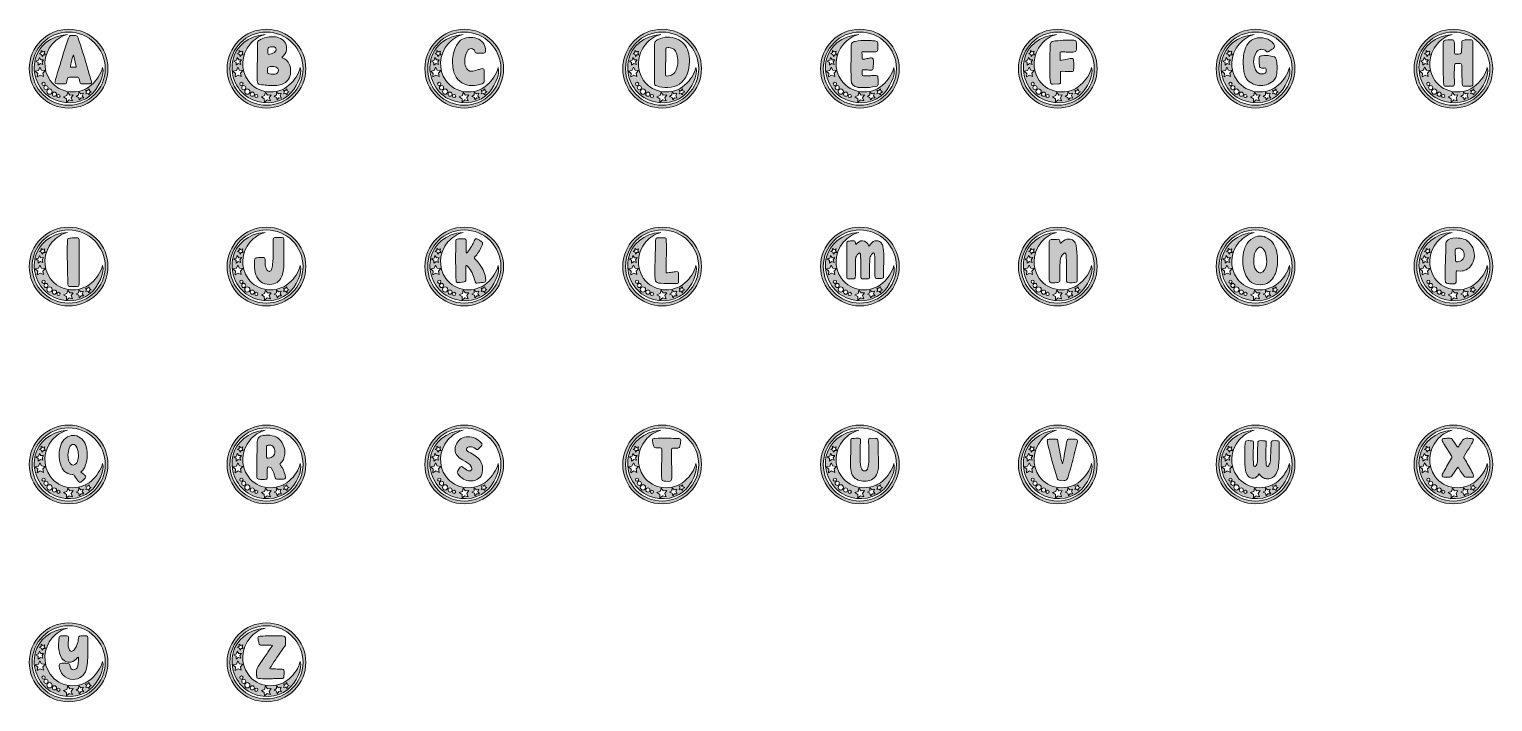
# Model space of a CAD drawing. Header units: inches. Extents: x 0.5 to 37.5, y -17.5 to -0.5.
import ezdxf

# ---------------------------------------------------------------- set-up
doc = ezdxf.new("R2010")
doc.units = ezdxf.units.IN
doc.header["$MEASUREMENT"] = 0
doc.layers.add('Layer 1', color=7, linetype='Continuous')

# ---------------------------------------------------------------- blocks, each defined once
blk = doc.blocks.new('block 3')
at = {"layer": 'Layer 1', "true_color": 0xdaaa6d}
h = blk.add_hatch(color=43, dxfattribs=at)
h.dxf.hatch_style = 2
edge = h.paths.add_edge_path()
edge.add_spline(control_points=[(7.203, -15.797), (7.015, -15.609), (6.766, -15.505), (6.5, -15.505), (6.234, -15.505), (5.985, -15.609), (5.797, -15.797), (5.609, -15.985), (5.505, -16.234), (5.505, -16.5), (5.505, -16.766), (5.609, -17.015), (5.797, -17.203), (5.985, -17.391), (6.234, -17.495), (6.5, -17.495), (6.766, -17.495), (7.015, -17.391), (7.203, -17.203), (7.391, -17.015), (7.495, -16.766), (7.495, -16.5), (7.495, -16.234), (7.391, -15.985), (7.203, -15.797)], knot_values=[0, 0, 0, 0, 1, 1, 1, 2, 2, 2, 3, 3, 3, 4, 4, 4, 5, 5, 5, 6, 6, 6, 7, 7, 7, 8, 8, 8, 8], degree=3, periodic=1)
edge = h.paths.add_edge_path()
edge.add_spline(control_points=[(6.5, -17.425), (5.989, -17.425), (5.575, -17.011), (5.575, -16.5), (5.575, -15.989), (5.989, -15.575), (6.5, -15.575), (7.011, -15.575), (7.425, -15.989), (7.425, -16.5), (7.425, -17.011), (7.011, -17.425), (6.5, -17.425)], knot_values=[0, 0, 0, 0, 1, 1, 1, 2, 2, 2, 3, 3, 3, 4, 4, 4, 4], degree=3, periodic=1)
h = blk.add_hatch(color=43, dxfattribs=at)
h.dxf.hatch_style = 2
edge = h.paths.add_edge_path()
edge.add_spline(control_points=[(7.356, -16.475), (7.31, -16.652), (7.213, -16.794), (7.078, -16.913), (6.767, -17.187), (6.272, -17.136), (6.034, -16.8), (5.838, -16.523), (5.857, -16.149), (6.088, -15.878), (6.18, -15.769), (6.326, -15.669), (6.469, -15.638), (6.03, -15.661), (5.734, -15.955), (5.657, -16.258), (5.565, -16.621), (5.721, -17.023), (6.037, -17.226), (6.343, -17.423), (6.769, -17.407), (7.04, -17.187), (7.253, -17.014), (7.419, -16.642), (7.356, -16.475)], knot_values=[0, 0, 0, 0, 1, 1, 1, 2, 2, 2, 3, 3, 3, 4, 4, 4, 5, 5, 5, 6, 6, 6, 7, 7, 7, 8, 8, 8, 8], degree=3, periodic=1)
h.paths.add_polyline_path([(5.81, -16.041), (5.851, -16.072), (5.901, -16.056), (5.884, -16.106), (5.915, -16.148), (5.862, -16.147), (5.832, -16.189), (5.817, -16.139), (5.767, -16.123), (5.81, -16.093)])
h.paths.add_polyline_path([(5.74, -16.287), (5.76, -16.221), (5.8, -16.276), (5.869, -16.275), (5.828, -16.33), (5.851, -16.395), (5.786, -16.374), (5.731, -16.416), (5.731, -16.347), (5.674, -16.308)])
h.paths.add_polyline_path([(5.707, -16.708), (5.718, -16.619), (5.651, -16.56), (5.739, -16.543), (5.774, -16.461), (5.818, -16.539), (5.907, -16.548), (5.846, -16.613), (5.865, -16.7), (5.784, -16.663)])
edge = h.paths.add_edge_path()
edge.add_spline(control_points=[(5.826, -16.885), (5.826, -16.863), (5.845, -16.844), (5.867, -16.844), (5.89, -16.844), (5.908, -16.863), (5.908, -16.885), (5.908, -16.908), (5.89, -16.926), (5.867, -16.926), (5.845, -16.926), (5.826, -16.908), (5.826, -16.885)], knot_values=[0, 0, 0, 0, 1, 1, 1, 2, 2, 2, 3, 3, 3, 4, 4, 4, 4], degree=3, periodic=1)
edge = h.paths.add_edge_path()
edge.add_spline(control_points=[(5.874, -16.979), (5.874, -16.95), (5.897, -16.926), (5.926, -16.926), (5.955, -16.926), (5.979, -16.95), (5.979, -16.979), (5.979, -17.008), (5.955, -17.031), (5.926, -17.031), (5.897, -17.031), (5.874, -17.008), (5.874, -16.979)], knot_values=[0, 0, 0, 0, 1, 1, 1, 2, 2, 2, 3, 3, 3, 4, 4, 4, 4], degree=3, periodic=1)
edge = h.paths.add_edge_path()
edge.add_spline(control_points=[(6.016, -17.146), (5.98, -17.146), (5.95, -17.116), (5.95, -17.079), (5.95, -17.043), (5.98, -17.013), (6.016, -17.013), (6.053, -17.013), (6.083, -17.043), (6.083, -17.079), (6.083, -17.116), (6.053, -17.146), (6.016, -17.146)], knot_values=[0, 0, 0, 0, 1, 1, 1, 2, 2, 2, 3, 3, 3, 4, 4, 4, 4], degree=3, periodic=1)
edge = h.paths.add_edge_path()
edge.add_spline(control_points=[(6.142, -17.198), (6.113, -17.198), (6.089, -17.175), (6.089, -17.146), (6.089, -17.117), (6.113, -17.093), (6.142, -17.093), (6.17, -17.093), (6.194, -17.117), (6.194, -17.146), (6.194, -17.175), (6.17, -17.198), (6.142, -17.198)], knot_values=[0, 0, 0, 0, 1, 1, 1, 2, 2, 2, 3, 3, 3, 4, 4, 4, 4], degree=3, periodic=1)
edge = h.paths.add_edge_path()
edge.add_spline(control_points=[(6.244, -17.233), (6.221, -17.233), (6.203, -17.214), (6.203, -17.192), (6.203, -17.169), (6.221, -17.151), (6.244, -17.151), (6.266, -17.151), (6.285, -17.169), (6.285, -17.192), (6.285, -17.214), (6.266, -17.233), (6.244, -17.233)], knot_values=[0, 0, 0, 0, 1, 1, 1, 2, 2, 2, 3, 3, 3, 4, 4, 4, 4], degree=3, periodic=1)
h.paths.add_polyline_path([(6.599, -17.315), (6.515, -17.291), (6.447, -17.346), (6.445, -17.259), (6.371, -17.211), (6.453, -17.182), (6.476, -17.097), (6.529, -17.167), (6.616, -17.162), (6.567, -17.234)])
h.paths.add_polyline_path([(6.814, -17.239), (6.77, -17.292), (6.755, -17.225), (6.691, -17.2), (6.75, -17.164), (6.754, -17.095), (6.806, -17.14), (6.872, -17.123), (6.846, -17.186), (6.883, -17.244)])
h.paths.add_polyline_path([(7.027, -17.109), (7.02, -17.161), (6.983, -17.124), (6.931, -17.134), (6.955, -17.087), (6.929, -17.042), (6.981, -17.049), (7.017, -17.011), (7.025, -17.063), (7.073, -17.085)])
at = {"layer": 'Layer 1', "lineweight": 0}
for points in [[(5.74, -16.287), (5.76, -16.221), (5.8, -16.276), (5.869, -16.275), (5.828, -16.33), (5.851, -16.395), (5.786, -16.374), (5.731, -16.416), (5.731, -16.347), (5.674, -16.308), (5.74, -16.287)], [(5.81, -16.041), (5.851, -16.072), (5.901, -16.056), (5.884, -16.106), (5.915, -16.148), (5.862, -16.147), (5.832, -16.189), (5.817, -16.139), (5.767, -16.123), (5.81, -16.093), (5.81, -16.041)], [(5.707, -16.708), (5.718, -16.619), (5.651, -16.56), (5.739, -16.543), (5.774, -16.461), (5.818, -16.539), (5.907, -16.548), (5.846, -16.613), (5.865, -16.7), (5.784, -16.663), (5.707, -16.708)], [(7.027, -17.109), (7.02, -17.161), (6.983, -17.124), (6.931, -17.134), (6.955, -17.087), (6.929, -17.042), (6.981, -17.049), (7.017, -17.011), (7.025, -17.063), (7.073, -17.085), (7.027, -17.109)], [(6.599, -17.315), (6.515, -17.291), (6.447, -17.346), (6.445, -17.259), (6.371, -17.211), (6.453, -17.182), (6.476, -17.097), (6.529, -17.167), (6.616, -17.162), (6.567, -17.234), (6.599, -17.315)], [(6.814, -17.239), (6.77, -17.292), (6.755, -17.225), (6.691, -17.2), (6.75, -17.164), (6.754, -17.095), (6.806, -17.14), (6.872, -17.123), (6.846, -17.186), (6.883, -17.244), (6.814, -17.239)]]:
    blk.add_lwpolyline(points, dxfattribs=at)
for points, knots in [([(7.203, -15.797), (7.015, -15.609), (6.766, -15.505), (6.5, -15.505), (6.234, -15.505), (5.985, -15.609), (5.797, -15.797), (5.609, -15.985), (5.505, -16.234), (5.505, -16.5), (5.505, -16.766), (5.609, -17.015), (5.797, -17.203), (5.985, -17.391), (6.234, -17.495), (6.5, -17.495), (6.766, -17.495), (7.015, -17.391), (7.203, -17.203), (7.391, -17.015), (7.495, -16.766), (7.495, -16.5), (7.495, -16.234), (7.391, -15.985), (7.203, -15.797)], [0, 0, 0, 0, 1, 1, 1, 2, 2, 2, 3, 3, 3, 4, 4, 4, 5, 5, 5, 6, 6, 6, 7, 7, 7, 8, 8, 8, 8]), ([(7.356, -16.475), (7.31, -16.652), (7.213, -16.794), (7.078, -16.913), (6.767, -17.187), (6.272, -17.136), (6.034, -16.8), (5.838, -16.523), (5.857, -16.149), (6.088, -15.878), (6.18, -15.769), (6.326, -15.669), (6.469, -15.638), (6.03, -15.661), (5.734, -15.955), (5.657, -16.258), (5.565, -16.621), (5.721, -17.023), (6.037, -17.226), (6.343, -17.423), (6.769, -17.407), (7.04, -17.187), (7.253, -17.014), (7.419, -16.642), (7.356, -16.475)], [0, 0, 0, 0, 1, 1, 1, 2, 2, 2, 3, 3, 3, 4, 4, 4, 5, 5, 5, 6, 6, 6, 7, 7, 7, 8, 8, 8, 8]), ([(6.5, -17.425), (5.989, -17.425), (5.575, -17.011), (5.575, -16.5), (5.575, -15.989), (5.989, -15.575), (6.5, -15.575), (7.011, -15.575), (7.425, -15.989), (7.425, -16.5), (7.425, -17.011), (7.011, -17.425), (6.5, -17.425)], [0, 0, 0, 0, 1, 1, 1, 2, 2, 2, 3, 3, 3, 4, 4, 4, 4]), ([(5.826, -16.885), (5.826, -16.863), (5.845, -16.844), (5.867, -16.844), (5.89, -16.844), (5.908, -16.863), (5.908, -16.885), (5.908, -16.908), (5.89, -16.926), (5.867, -16.926), (5.845, -16.926), (5.826, -16.908), (5.826, -16.885)], [0, 0, 0, 0, 1, 1, 1, 2, 2, 2, 3, 3, 3, 4, 4, 4, 4]), ([(5.874, -16.979), (5.874, -16.95), (5.897, -16.926), (5.926, -16.926), (5.955, -16.926), (5.979, -16.95), (5.979, -16.979), (5.979, -17.008), (5.955, -17.031), (5.926, -17.031), (5.897, -17.031), (5.874, -17.008), (5.874, -16.979)], [0, 0, 0, 0, 1, 1, 1, 2, 2, 2, 3, 3, 3, 4, 4, 4, 4]), ([(6.016, -17.146), (5.98, -17.146), (5.95, -17.116), (5.95, -17.079), (5.95, -17.043), (5.98, -17.013), (6.016, -17.013), (6.053, -17.013), (6.083, -17.043), (6.083, -17.079), (6.083, -17.116), (6.053, -17.146), (6.016, -17.146)], [0, 0, 0, 0, 1, 1, 1, 2, 2, 2, 3, 3, 3, 4, 4, 4, 4]), ([(6.142, -17.198), (6.113, -17.198), (6.089, -17.175), (6.089, -17.146), (6.089, -17.117), (6.113, -17.093), (6.142, -17.093), (6.17, -17.093), (6.194, -17.117), (6.194, -17.146), (6.194, -17.175), (6.17, -17.198), (6.142, -17.198)], [0, 0, 0, 0, 1, 1, 1, 2, 2, 2, 3, 3, 3, 4, 4, 4, 4]), ([(6.244, -17.233), (6.221, -17.233), (6.203, -17.214), (6.203, -17.192), (6.203, -17.169), (6.221, -17.151), (6.244, -17.151), (6.266, -17.151), (6.285, -17.169), (6.285, -17.192), (6.285, -17.214), (6.266, -17.233), (6.244, -17.233)], [0, 0, 0, 0, 1, 1, 1, 2, 2, 2, 3, 3, 3, 4, 4, 4, 4])]:
    blk.add_open_spline(points, degree=3, knots=knots, dxfattribs=at)
blk = doc.blocks.new('block 2')
at = {"layer": 'Layer 1', "true_color": 0xdaaa6d}
h = blk.add_hatch(color=43, dxfattribs=at)
h.dxf.hatch_style = 2
edge = h.paths.add_edge_path()
edge.add_spline(control_points=[(6.28, -16.901), (6.27, -16.898), (6.264, -16.893), (6.261, -16.884), (6.258, -16.876), (6.255, -16.863), (6.253, -16.844), (6.253, -16.844), (6.252, -16.831), (6.252, -16.831), (6.249, -16.812), (6.248, -16.793), (6.248, -16.774), (6.248, -16.694), (6.273, -16.621), (6.323, -16.554), (6.323, -16.554), (6.444, -16.377), (6.444, -16.377), (6.512, -16.277), (6.565, -16.201), (6.603, -16.15), (6.619, -16.128), (6.635, -16.104), (6.649, -16.078), (6.638, -16.072), (6.628, -16.069), (6.618, -16.069), (6.618, -16.069), (6.382, -16.068), (6.382, -16.068), (6.356, -16.068), (6.339, -16.064), (6.33, -16.056), (6.321, -16.049), (6.315, -16.033), (6.31, -16.008), (6.31, -16.008), (6.306, -15.991), (6.306, -15.991), (6.296, -15.956), (6.289, -15.918), (6.285, -15.877), (6.285, -15.852), (6.3, -15.838), (6.33, -15.835), (6.33, -15.835), (6.375, -15.835), (6.375, -15.835), (6.435, -15.835), (6.495, -15.834), (6.555, -15.831), (6.615, -15.828), (6.675, -15.827), (6.735, -15.827), (6.789, -15.827), (6.845, -15.829), (6.9, -15.834), (6.929, -15.835), (6.95, -15.843), (6.963, -15.855), (6.976, -15.868), (6.983, -15.889), (6.985, -15.918), (6.985, -15.918), (6.985, -16.031), (6.985, -16.031), (6.985, -16.053), (6.978, -16.073), (6.964, -16.09), (6.964, -16.09), (6.917, -16.155), (6.917, -16.155), (6.813, -16.301), (6.714, -16.45), (6.618, -16.602), (6.618, -16.602), (6.61, -16.613), (6.61, -16.613), (6.599, -16.625), (6.591, -16.64), (6.587, -16.658), (6.597, -16.663), (6.608, -16.666), (6.618, -16.666), (6.618, -16.666), (6.646, -16.664), (6.646, -16.664), (6.646, -16.664), (6.731, -16.667), (6.731, -16.667), (6.785, -16.67), (6.84, -16.671), (6.895, -16.672), (6.919, -16.672), (6.933, -16.681), (6.939, -16.697), (6.944, -16.714), (6.946, -16.733), (6.946, -16.756), (6.946, -16.784), (6.945, -16.812), (6.941, -16.839), (6.941, -16.839), (6.94, -16.865), (6.94, -16.865), (6.938, -16.894), (6.92, -16.908), (6.884, -16.908), (6.884, -16.908), (6.843, -16.906), (6.843, -16.906), (6.807, -16.906), (6.771, -16.907), (6.736, -16.91), (6.701, -16.912), (6.666, -16.913), (6.63, -16.913), (6.63, -16.913), (6.468, -16.914), (6.468, -16.914), (6.371, -16.914), (6.308, -16.91), (6.28, -16.901)], knot_values=[0, 0, 0, 0, 1, 1, 1, 2, 2, 2, 3, 3, 3, 4, 4, 4, 5, 5, 5, 6, 6, 6, 7, 7, 7, 8, 8, 8, 9, 9, 9, 10, 10, 10, 11, 11, 11, 12, 12, 12, 13, 13, 13, 14, 14, 14, 15, 15, 15, 16, 16, 16, 17, 17, 17, 18, 18, 18, 19, 19, 19, 20, 20, 20, 21, 21, 21, 22, 22, 22, 23, 23, 23, 24, 24, 24, 25, 25, 25, 26, 26, 26, 27, 27, 27, 28, 28, 28, 29, 29, 29, 30, 30, 30, 31, 31, 31, 32, 32, 32, 33, 33, 33, 34, 34, 34, 35, 35, 35, 36, 36, 36, 37, 37, 37, 38, 38, 38, 39, 39, 39, 40, 40, 40, 41, 41, 41, 41], degree=3, periodic=1)
at = {"layer": 'Layer 1', "lineweight": 0}
blk.add_open_spline([(6.28, -16.901), (6.27, -16.898), (6.264, -16.893), (6.261, -16.884), (6.258, -16.876), (6.255, -16.863), (6.253, -16.844), (6.253, -16.844), (6.252, -16.831), (6.252, -16.831), (6.249, -16.812), (6.248, -16.793), (6.248, -16.774), (6.248, -16.694), (6.273, -16.621), (6.323, -16.554), (6.323, -16.554), (6.444, -16.377), (6.444, -16.377), (6.512, -16.277), (6.565, -16.201), (6.603, -16.15), (6.619, -16.128), (6.635, -16.104), (6.649, -16.078), (6.638, -16.072), (6.628, -16.069), (6.618, -16.069), (6.618, -16.069), (6.382, -16.068), (6.382, -16.068), (6.356, -16.068), (6.339, -16.064), (6.33, -16.056), (6.321, -16.049), (6.315, -16.033), (6.31, -16.008), (6.31, -16.008), (6.306, -15.991), (6.306, -15.991), (6.296, -15.956), (6.289, -15.918), (6.285, -15.877), (6.285, -15.852), (6.3, -15.838), (6.33, -15.835), (6.33, -15.835), (6.375, -15.835), (6.375, -15.835), (6.435, -15.835), (6.495, -15.834), (6.555, -15.831), (6.615, -15.828), (6.675, -15.827), (6.735, -15.827), (6.789, -15.827), (6.845, -15.829), (6.9, -15.834), (6.929, -15.835), (6.95, -15.843), (6.963, -15.855), (6.976, -15.868), (6.983, -15.889), (6.985, -15.918), (6.985, -15.918), (6.985, -16.031), (6.985, -16.031), (6.985, -16.053), (6.978, -16.073), (6.964, -16.09), (6.964, -16.09), (6.917, -16.155), (6.917, -16.155), (6.813, -16.301), (6.714, -16.45), (6.618, -16.602), (6.618, -16.602), (6.61, -16.613), (6.61, -16.613), (6.599, -16.625), (6.591, -16.64), (6.587, -16.658), (6.597, -16.663), (6.608, -16.666), (6.618, -16.666), (6.618, -16.666), (6.646, -16.664), (6.646, -16.664), (6.646, -16.664), (6.731, -16.667), (6.731, -16.667), (6.785, -16.67), (6.84, -16.671), (6.895, -16.672), (6.919, -16.672), (6.933, -16.681), (6.939, -16.697), (6.944, -16.714), (6.946, -16.733), (6.946, -16.756), (6.946, -16.784), (6.945, -16.812), (6.941, -16.839), (6.941, -16.839), (6.94, -16.865), (6.94, -16.865), (6.938, -16.894), (6.92, -16.908), (6.884, -16.908), (6.884, -16.908), (6.843, -16.906), (6.843, -16.906), (6.807, -16.906), (6.771, -16.907), (6.736, -16.91), (6.701, -16.912), (6.666, -16.913), (6.63, -16.913), (6.63, -16.913), (6.468, -16.914), (6.468, -16.914), (6.371, -16.914), (6.308, -16.91), (6.28, -16.901)], degree=3, knots=[0, 0, 0, 0, 1, 1, 1, 2, 2, 2, 3, 3, 3, 4, 4, 4, 5, 5, 5, 6, 6, 6, 7, 7, 7, 8, 8, 8, 9, 9, 9, 10, 10, 10, 11, 11, 11, 12, 12, 12, 13, 13, 13, 14, 14, 14, 15, 15, 15, 16, 16, 16, 17, 17, 17, 18, 18, 18, 19, 19, 19, 20, 20, 20, 21, 21, 21, 22, 22, 22, 23, 23, 23, 24, 24, 24, 25, 25, 25, 26, 26, 26, 27, 27, 27, 28, 28, 28, 29, 29, 29, 30, 30, 30, 31, 31, 31, 32, 32, 32, 33, 33, 33, 34, 34, 34, 35, 35, 35, 36, 36, 36, 37, 37, 37, 38, 38, 38, 39, 39, 39, 40, 40, 40, 41, 41, 41, 41], dxfattribs=at)
at = {"layer": 'Layer 1'}
blk.add_blockref('block 3', (0, 0), dxfattribs=at)
blk = doc.blocks.new('block 5')
at = {"layer": 'Layer 1', "true_color": 0xdaaa6d}
h = blk.add_hatch(color=43, dxfattribs=at)
h.dxf.hatch_style = 2
edge = h.paths.add_edge_path()
edge.add_spline(control_points=[(2.203, -15.797), (2.015, -15.609), (1.766, -15.505), (1.5, -15.505), (1.234, -15.505), (0.985, -15.609), (0.797, -15.797), (0.609, -15.985), (0.505, -16.234), (0.505, -16.5), (0.505, -16.766), (0.609, -17.015), (0.797, -17.203), (0.985, -17.391), (1.234, -17.495), (1.5, -17.495), (1.766, -17.495), (2.015, -17.391), (2.203, -17.203), (2.391, -17.015), (2.495, -16.766), (2.495, -16.5), (2.495, -16.234), (2.391, -15.985), (2.203, -15.797)], knot_values=[0, 0, 0, 0, 1, 1, 1, 2, 2, 2, 3, 3, 3, 4, 4, 4, 5, 5, 5, 6, 6, 6, 7, 7, 7, 8, 8, 8, 8], degree=3, periodic=1)
edge = h.paths.add_edge_path()
edge.add_spline(control_points=[(1.5, -17.425), (0.989, -17.425), (0.575, -17.011), (0.575, -16.5), (0.575, -15.989), (0.989, -15.575), (1.5, -15.575), (2.011, -15.575), (2.425, -15.989), (2.425, -16.5), (2.425, -17.011), (2.011, -17.425), (1.5, -17.425)], knot_values=[0, 0, 0, 0, 1, 1, 1, 2, 2, 2, 3, 3, 3, 4, 4, 4, 4], degree=3, periodic=1)
h = blk.add_hatch(color=43, dxfattribs=at)
h.dxf.hatch_style = 2
edge = h.paths.add_edge_path()
edge.add_spline(control_points=[(2.356, -16.475), (2.31, -16.652), (2.213, -16.794), (2.078, -16.913), (1.767, -17.187), (1.272, -17.136), (1.034, -16.8), (0.838, -16.523), (0.857, -16.149), (1.088, -15.878), (1.18, -15.769), (1.326, -15.669), (1.469, -15.638), (1.03, -15.661), (0.734, -15.955), (0.657, -16.258), (0.565, -16.621), (0.721, -17.023), (1.037, -17.226), (1.343, -17.423), (1.769, -17.407), (2.04, -17.187), (2.253, -17.014), (2.419, -16.642), (2.356, -16.475)], knot_values=[0, 0, 0, 0, 1, 1, 1, 2, 2, 2, 3, 3, 3, 4, 4, 4, 5, 5, 5, 6, 6, 6, 7, 7, 7, 8, 8, 8, 8], degree=3, periodic=1)
h.paths.add_polyline_path([(0.81, -16.041), (0.851, -16.072), (0.901, -16.056), (0.884, -16.106), (0.915, -16.148), (0.862, -16.147), (0.832, -16.189), (0.817, -16.139), (0.767, -16.123), (0.81, -16.093)])
h.paths.add_polyline_path([(0.74, -16.287), (0.76, -16.221), (0.8, -16.276), (0.869, -16.275), (0.828, -16.33), (0.851, -16.395), (0.786, -16.374), (0.731, -16.416), (0.731, -16.347), (0.674, -16.308)])
h.paths.add_polyline_path([(0.707, -16.708), (0.718, -16.619), (0.651, -16.56), (0.739, -16.543), (0.774, -16.461), (0.818, -16.539), (0.907, -16.548), (0.846, -16.613), (0.865, -16.7), (0.784, -16.663)])
edge = h.paths.add_edge_path()
edge.add_spline(control_points=[(0.826, -16.885), (0.826, -16.863), (0.845, -16.844), (0.867, -16.844), (0.89, -16.844), (0.908, -16.863), (0.908, -16.885), (0.908, -16.908), (0.89, -16.926), (0.867, -16.926), (0.845, -16.926), (0.826, -16.908), (0.826, -16.885)], knot_values=[0, 0, 0, 0, 1, 1, 1, 2, 2, 2, 3, 3, 3, 4, 4, 4, 4], degree=3, periodic=1)
edge = h.paths.add_edge_path()
edge.add_spline(control_points=[(0.874, -16.979), (0.874, -16.95), (0.897, -16.926), (0.926, -16.926), (0.955, -16.926), (0.979, -16.95), (0.979, -16.979), (0.979, -17.008), (0.955, -17.031), (0.926, -17.031), (0.897, -17.031), (0.874, -17.008), (0.874, -16.979)], knot_values=[0, 0, 0, 0, 1, 1, 1, 2, 2, 2, 3, 3, 3, 4, 4, 4, 4], degree=3, periodic=1)
edge = h.paths.add_edge_path()
edge.add_spline(control_points=[(1.016, -17.146), (0.98, -17.146), (0.95, -17.116), (0.95, -17.079), (0.95, -17.043), (0.98, -17.013), (1.016, -17.013), (1.053, -17.013), (1.083, -17.043), (1.083, -17.079), (1.083, -17.116), (1.053, -17.146), (1.016, -17.146)], knot_values=[0, 0, 0, 0, 1, 1, 1, 2, 2, 2, 3, 3, 3, 4, 4, 4, 4], degree=3, periodic=1)
edge = h.paths.add_edge_path()
edge.add_spline(control_points=[(1.142, -17.198), (1.113, -17.198), (1.089, -17.175), (1.089, -17.146), (1.089, -17.117), (1.113, -17.093), (1.142, -17.093), (1.17, -17.093), (1.194, -17.117), (1.194, -17.146), (1.194, -17.175), (1.17, -17.198), (1.142, -17.198)], knot_values=[0, 0, 0, 0, 1, 1, 1, 2, 2, 2, 3, 3, 3, 4, 4, 4, 4], degree=3, periodic=1)
edge = h.paths.add_edge_path()
edge.add_spline(control_points=[(1.244, -17.233), (1.221, -17.233), (1.203, -17.214), (1.203, -17.192), (1.203, -17.169), (1.221, -17.151), (1.244, -17.151), (1.266, -17.151), (1.285, -17.169), (1.285, -17.192), (1.285, -17.214), (1.266, -17.233), (1.244, -17.233)], knot_values=[0, 0, 0, 0, 1, 1, 1, 2, 2, 2, 3, 3, 3, 4, 4, 4, 4], degree=3, periodic=1)
h.paths.add_polyline_path([(1.599, -17.315), (1.515, -17.291), (1.447, -17.346), (1.445, -17.259), (1.371, -17.211), (1.453, -17.182), (1.476, -17.097), (1.529, -17.167), (1.616, -17.162), (1.567, -17.234)])
h.paths.add_polyline_path([(1.814, -17.239), (1.77, -17.292), (1.755, -17.225), (1.691, -17.2), (1.75, -17.164), (1.754, -17.095), (1.806, -17.14), (1.872, -17.123), (1.846, -17.186), (1.883, -17.244)])
h.paths.add_polyline_path([(2.027, -17.109), (2.02, -17.161), (1.983, -17.124), (1.931, -17.134), (1.955, -17.087), (1.929, -17.042), (1.981, -17.049), (2.017, -17.011), (2.025, -17.063), (2.073, -17.085)])
at = {"layer": 'Layer 1', "lineweight": 0}
for points in [[(0.74, -16.287), (0.76, -16.221), (0.8, -16.276), (0.869, -16.275), (0.828, -16.33), (0.851, -16.395), (0.786, -16.374), (0.731, -16.416), (0.731, -16.347), (0.674, -16.308), (0.74, -16.287)], [(0.81, -16.041), (0.851, -16.072), (0.901, -16.056), (0.884, -16.106), (0.915, -16.148), (0.862, -16.147), (0.832, -16.189), (0.817, -16.139), (0.767, -16.123), (0.81, -16.093), (0.81, -16.041)], [(0.707, -16.708), (0.718, -16.619), (0.651, -16.56), (0.739, -16.543), (0.774, -16.461), (0.818, -16.539), (0.907, -16.548), (0.846, -16.613), (0.865, -16.7), (0.784, -16.663), (0.707, -16.708)], [(2.027, -17.109), (2.02, -17.161), (1.983, -17.124), (1.931, -17.134), (1.955, -17.087), (1.929, -17.042), (1.981, -17.049), (2.017, -17.011), (2.025, -17.063), (2.073, -17.085), (2.027, -17.109)], [(1.599, -17.315), (1.515, -17.291), (1.447, -17.346), (1.445, -17.259), (1.371, -17.211), (1.453, -17.182), (1.476, -17.097), (1.529, -17.167), (1.616, -17.162), (1.567, -17.234), (1.599, -17.315)], [(1.814, -17.239), (1.77, -17.292), (1.755, -17.225), (1.691, -17.2), (1.75, -17.164), (1.754, -17.095), (1.806, -17.14), (1.872, -17.123), (1.846, -17.186), (1.883, -17.244), (1.814, -17.239)]]:
    blk.add_lwpolyline(points, dxfattribs=at)
for points, knots in [([(2.203, -15.797), (2.015, -15.609), (1.766, -15.505), (1.5, -15.505), (1.234, -15.505), (0.985, -15.609), (0.797, -15.797), (0.609, -15.985), (0.505, -16.234), (0.505, -16.5), (0.505, -16.766), (0.609, -17.015), (0.797, -17.203), (0.985, -17.391), (1.234, -17.495), (1.5, -17.495), (1.766, -17.495), (2.015, -17.391), (2.203, -17.203), (2.391, -17.015), (2.495, -16.766), (2.495, -16.5), (2.495, -16.234), (2.391, -15.985), (2.203, -15.797)], [0, 0, 0, 0, 1, 1, 1, 2, 2, 2, 3, 3, 3, 4, 4, 4, 5, 5, 5, 6, 6, 6, 7, 7, 7, 8, 8, 8, 8]), ([(2.356, -16.475), (2.31, -16.652), (2.213, -16.794), (2.078, -16.913), (1.767, -17.187), (1.272, -17.136), (1.034, -16.8), (0.838, -16.523), (0.857, -16.149), (1.088, -15.878), (1.18, -15.769), (1.326, -15.669), (1.469, -15.638), (1.03, -15.661), (0.734, -15.955), (0.657, -16.258), (0.565, -16.621), (0.721, -17.023), (1.037, -17.226), (1.343, -17.423), (1.769, -17.407), (2.04, -17.187), (2.253, -17.014), (2.419, -16.642), (2.356, -16.475)], [0, 0, 0, 0, 1, 1, 1, 2, 2, 2, 3, 3, 3, 4, 4, 4, 5, 5, 5, 6, 6, 6, 7, 7, 7, 8, 8, 8, 8]), ([(1.5, -17.425), (0.989, -17.425), (0.575, -17.011), (0.575, -16.5), (0.575, -15.989), (0.989, -15.575), (1.5, -15.575), (2.011, -15.575), (2.425, -15.989), (2.425, -16.5), (2.425, -17.011), (2.011, -17.425), (1.5, -17.425)], [0, 0, 0, 0, 1, 1, 1, 2, 2, 2, 3, 3, 3, 4, 4, 4, 4]), ([(0.826, -16.885), (0.826, -16.863), (0.845, -16.844), (0.867, -16.844), (0.89, -16.844), (0.908, -16.863), (0.908, -16.885), (0.908, -16.908), (0.89, -16.926), (0.867, -16.926), (0.845, -16.926), (0.826, -16.908), (0.826, -16.885)], [0, 0, 0, 0, 1, 1, 1, 2, 2, 2, 3, 3, 3, 4, 4, 4, 4]), ([(0.874, -16.979), (0.874, -16.95), (0.897, -16.926), (0.926, -16.926), (0.955, -16.926), (0.979, -16.95), (0.979, -16.979), (0.979, -17.008), (0.955, -17.031), (0.926, -17.031), (0.897, -17.031), (0.874, -17.008), (0.874, -16.979)], [0, 0, 0, 0, 1, 1, 1, 2, 2, 2, 3, 3, 3, 4, 4, 4, 4]), ([(1.016, -17.146), (0.98, -17.146), (0.95, -17.116), (0.95, -17.079), (0.95, -17.043), (0.98, -17.013), (1.016, -17.013), (1.053, -17.013), (1.083, -17.043), (1.083, -17.079), (1.083, -17.116), (1.053, -17.146), (1.016, -17.146)], [0, 0, 0, 0, 1, 1, 1, 2, 2, 2, 3, 3, 3, 4, 4, 4, 4]), ([(1.142, -17.198), (1.113, -17.198), (1.089, -17.175), (1.089, -17.146), (1.089, -17.117), (1.113, -17.093), (1.142, -17.093), (1.17, -17.093), (1.194, -17.117), (1.194, -17.146), (1.194, -17.175), (1.17, -17.198), (1.142, -17.198)], [0, 0, 0, 0, 1, 1, 1, 2, 2, 2, 3, 3, 3, 4, 4, 4, 4]), ([(1.244, -17.233), (1.221, -17.233), (1.203, -17.214), (1.203, -17.192), (1.203, -17.169), (1.221, -17.151), (1.244, -17.151), (1.266, -17.151), (1.285, -17.169), (1.285, -17.192), (1.285, -17.214), (1.266, -17.233), (1.244, -17.233)], [0, 0, 0, 0, 1, 1, 1, 2, 2, 2, 3, 3, 3, 4, 4, 4, 4])]:
    blk.add_open_spline(points, degree=3, knots=knots, dxfattribs=at)
blk = doc.blocks.new('block 4')
at = {"layer": 'Layer 1', "true_color": 0xdaaa6d}
h = blk.add_hatch(color=43, dxfattribs=at)
h.dxf.hatch_style = 2
edge = h.paths.add_edge_path()
edge.add_spline(control_points=[(1.362, -16.822), (1.301, -16.756), (1.269, -16.677), (1.265, -16.585), (1.265, -16.559), (1.27, -16.542), (1.28, -16.534), (1.291, -16.526), (1.31, -16.522), (1.338, -16.522), (1.338, -16.522), (1.38, -16.521), (1.38, -16.521), (1.459, -16.521), (1.507, -16.529), (1.523, -16.545), (1.532, -16.553), (1.538, -16.57), (1.542, -16.596), (1.547, -16.632), (1.556, -16.657), (1.568, -16.668), (1.58, -16.68), (1.6, -16.686), (1.627, -16.686), (1.651, -16.686), (1.672, -16.679), (1.69, -16.666), (1.729, -16.637), (1.748, -16.564), (1.748, -16.449), (1.748, -16.449), (1.747, -16.369), (1.747, -16.369), (1.737, -16.371), (1.73, -16.375), (1.724, -16.381), (1.718, -16.386), (1.713, -16.392), (1.71, -16.397), (1.706, -16.402), (1.702, -16.406), (1.699, -16.411), (1.636, -16.469), (1.574, -16.499), (1.511, -16.499), (1.465, -16.499), (1.423, -16.484), (1.384, -16.455), (1.344, -16.426), (1.314, -16.383), (1.292, -16.328), (1.261, -16.244), (1.245, -16.16), (1.245, -16.074), (1.246, -16.029), (1.249, -15.991), (1.252, -15.959), (1.254, -15.938), (1.256, -15.913), (1.257, -15.884), (1.258, -15.855), (1.273, -15.838), (1.301, -15.833), (1.33, -15.829), (1.359, -15.826), (1.388, -15.826), (1.411, -15.826), (1.435, -15.828), (1.458, -15.83), (1.482, -15.832), (1.493, -15.846), (1.493, -15.872), (1.493, -15.872), (1.49, -16.063), (1.49, -16.063), (1.49, -16.102), (1.497, -16.138), (1.51, -16.171), (1.524, -16.205), (1.544, -16.222), (1.571, -16.222), (1.596, -16.222), (1.619, -16.208), (1.642, -16.181), (1.664, -16.154), (1.684, -16.121), (1.7, -16.082), (1.726, -16.024), (1.741, -15.971), (1.745, -15.925), (1.747, -15.899), (1.752, -15.877), (1.76, -15.859), (1.767, -15.841), (1.784, -15.831), (1.81, -15.829), (1.81, -15.829), (1.894, -15.826), (1.894, -15.826), (1.894, -15.826), (1.931, -15.828), (1.931, -15.828), (1.969, -15.828), (1.988, -15.854), (1.988, -15.906), (1.985, -15.962), (1.983, -16.019), (1.983, -16.076), (1.983, -16.076), (1.985, -16.241), (1.985, -16.241), (1.985, -16.445), (1.972, -16.594), (1.945, -16.689), (1.921, -16.762), (1.879, -16.821), (1.818, -16.866), (1.757, -16.91), (1.688, -16.933), (1.612, -16.933), (1.511, -16.93), (1.427, -16.893), (1.362, -16.822)], knot_values=[0, 0, 0, 0, 1, 1, 1, 2, 2, 2, 3, 3, 3, 4, 4, 4, 5, 5, 5, 6, 6, 6, 7, 7, 7, 8, 8, 8, 9, 9, 9, 10, 10, 10, 11, 11, 11, 12, 12, 12, 13, 13, 13, 14, 14, 14, 15, 15, 15, 16, 16, 16, 17, 17, 17, 18, 18, 18, 19, 19, 19, 20, 20, 20, 21, 21, 21, 22, 22, 22, 23, 23, 23, 24, 24, 24, 25, 25, 25, 26, 26, 26, 27, 27, 27, 28, 28, 28, 29, 29, 29, 30, 30, 30, 31, 31, 31, 32, 32, 32, 33, 33, 33, 34, 34, 34, 35, 35, 35, 36, 36, 36, 37, 37, 37, 38, 38, 38, 39, 39, 39, 40, 40, 40, 41, 41, 41, 41], degree=3, periodic=1)
at = {"layer": 'Layer 1', "lineweight": 0}
blk.add_open_spline([(1.362, -16.822), (1.301, -16.756), (1.269, -16.677), (1.265, -16.585), (1.265, -16.559), (1.27, -16.542), (1.28, -16.534), (1.291, -16.526), (1.31, -16.522), (1.338, -16.522), (1.338, -16.522), (1.38, -16.521), (1.38, -16.521), (1.459, -16.521), (1.507, -16.529), (1.523, -16.545), (1.532, -16.553), (1.538, -16.57), (1.542, -16.596), (1.547, -16.632), (1.556, -16.657), (1.568, -16.668), (1.58, -16.68), (1.6, -16.686), (1.627, -16.686), (1.651, -16.686), (1.672, -16.679), (1.69, -16.666), (1.729, -16.637), (1.748, -16.564), (1.748, -16.449), (1.748, -16.449), (1.747, -16.369), (1.747, -16.369), (1.737, -16.371), (1.73, -16.375), (1.724, -16.381), (1.718, -16.386), (1.713, -16.392), (1.71, -16.397), (1.706, -16.402), (1.702, -16.406), (1.699, -16.411), (1.636, -16.469), (1.574, -16.499), (1.511, -16.499), (1.465, -16.499), (1.423, -16.484), (1.384, -16.455), (1.344, -16.426), (1.314, -16.383), (1.292, -16.328), (1.261, -16.244), (1.245, -16.16), (1.245, -16.074), (1.246, -16.029), (1.249, -15.991), (1.252, -15.959), (1.254, -15.938), (1.256, -15.913), (1.257, -15.884), (1.258, -15.855), (1.273, -15.838), (1.301, -15.833), (1.33, -15.829), (1.359, -15.826), (1.388, -15.826), (1.411, -15.826), (1.435, -15.828), (1.458, -15.83), (1.482, -15.832), (1.493, -15.846), (1.493, -15.872), (1.493, -15.872), (1.49, -16.063), (1.49, -16.063), (1.49, -16.102), (1.497, -16.138), (1.51, -16.171), (1.524, -16.205), (1.544, -16.222), (1.571, -16.222), (1.596, -16.222), (1.619, -16.208), (1.642, -16.181), (1.664, -16.154), (1.684, -16.121), (1.7, -16.082), (1.726, -16.024), (1.741, -15.971), (1.745, -15.925), (1.747, -15.899), (1.752, -15.877), (1.76, -15.859), (1.767, -15.841), (1.784, -15.831), (1.81, -15.829), (1.81, -15.829), (1.894, -15.826), (1.894, -15.826), (1.894, -15.826), (1.931, -15.828), (1.931, -15.828), (1.969, -15.828), (1.988, -15.854), (1.988, -15.906), (1.985, -15.962), (1.983, -16.019), (1.983, -16.076), (1.983, -16.076), (1.985, -16.241), (1.985, -16.241), (1.985, -16.445), (1.972, -16.594), (1.945, -16.689), (1.921, -16.762), (1.879, -16.821), (1.818, -16.866), (1.757, -16.91), (1.688, -16.933), (1.612, -16.933), (1.511, -16.93), (1.427, -16.893), (1.362, -16.822)], degree=3, knots=[0, 0, 0, 0, 1, 1, 1, 2, 2, 2, 3, 3, 3, 4, 4, 4, 5, 5, 5, 6, 6, 6, 7, 7, 7, 8, 8, 8, 9, 9, 9, 10, 10, 10, 11, 11, 11, 12, 12, 12, 13, 13, 13, 14, 14, 14, 15, 15, 15, 16, 16, 16, 17, 17, 17, 18, 18, 18, 19, 19, 19, 20, 20, 20, 21, 21, 21, 22, 22, 22, 23, 23, 23, 24, 24, 24, 25, 25, 25, 26, 26, 26, 27, 27, 27, 28, 28, 28, 29, 29, 29, 30, 30, 30, 31, 31, 31, 32, 32, 32, 33, 33, 33, 34, 34, 34, 35, 35, 35, 36, 36, 36, 37, 37, 37, 38, 38, 38, 39, 39, 39, 40, 40, 40, 41, 41, 41, 41], dxfattribs=at)
at = {"layer": 'Layer 1'}
blk.add_blockref('block 5', (0, 0), dxfattribs=at)
blk = doc.blocks.new('block 7')
at = {"layer": 'Layer 1', "true_color": 0xdaaa6d}
h = blk.add_hatch(color=43, dxfattribs=at)
h.dxf.hatch_style = 2
edge = h.paths.add_edge_path()
edge.add_spline(control_points=[(37.203, -10.797), (37.015, -10.609), (36.766, -10.505), (36.5, -10.505), (36.234, -10.505), (35.985, -10.609), (35.797, -10.797), (35.609, -10.985), (35.505, -11.234), (35.505, -11.5), (35.505, -11.766), (35.609, -12.015), (35.797, -12.203), (35.985, -12.391), (36.234, -12.495), (36.5, -12.495), (36.766, -12.495), (37.015, -12.391), (37.203, -12.203), (37.391, -12.015), (37.495, -11.766), (37.495, -11.5), (37.495, -11.234), (37.391, -10.985), (37.203, -10.797)], knot_values=[0, 0, 0, 0, 1, 1, 1, 2, 2, 2, 3, 3, 3, 4, 4, 4, 5, 5, 5, 6, 6, 6, 7, 7, 7, 8, 8, 8, 8], degree=3, periodic=1)
edge = h.paths.add_edge_path()
edge.add_spline(control_points=[(36.5, -12.425), (35.989, -12.425), (35.575, -12.011), (35.575, -11.5), (35.575, -10.989), (35.989, -10.575), (36.5, -10.575), (37.011, -10.575), (37.425, -10.989), (37.425, -11.5), (37.425, -12.011), (37.011, -12.425), (36.5, -12.425)], knot_values=[0, 0, 0, 0, 1, 1, 1, 2, 2, 2, 3, 3, 3, 4, 4, 4, 4], degree=3, periodic=1)
h = blk.add_hatch(color=43, dxfattribs=at)
h.dxf.hatch_style = 2
edge = h.paths.add_edge_path()
edge.add_spline(control_points=[(37.356, -11.475), (37.31, -11.652), (37.213, -11.794), (37.078, -11.913), (36.767, -12.187), (36.272, -12.136), (36.034, -11.8), (35.838, -11.523), (35.857, -11.149), (36.088, -10.878), (36.18, -10.769), (36.326, -10.669), (36.469, -10.638), (36.03, -10.661), (35.734, -10.955), (35.657, -11.258), (35.565, -11.621), (35.721, -12.023), (36.037, -12.226), (36.343, -12.423), (36.769, -12.407), (37.04, -12.187), (37.253, -12.014), (37.419, -11.642), (37.356, -11.475)], knot_values=[0, 0, 0, 0, 1, 1, 1, 2, 2, 2, 3, 3, 3, 4, 4, 4, 5, 5, 5, 6, 6, 6, 7, 7, 7, 8, 8, 8, 8], degree=3, periodic=1)
h.paths.add_polyline_path([(35.81, -11.041), (35.851, -11.072), (35.901, -11.056), (35.884, -11.106), (35.915, -11.148), (35.862, -11.147), (35.832, -11.189), (35.817, -11.139), (35.767, -11.123), (35.81, -11.093)])
h.paths.add_polyline_path([(35.74, -11.287), (35.76, -11.221), (35.8, -11.276), (35.869, -11.275), (35.828, -11.33), (35.851, -11.395), (35.786, -11.374), (35.731, -11.416), (35.731, -11.347), (35.674, -11.308)])
h.paths.add_polyline_path([(35.707, -11.708), (35.718, -11.619), (35.651, -11.56), (35.739, -11.543), (35.774, -11.461), (35.818, -11.539), (35.907, -11.548), (35.846, -11.613), (35.865, -11.7), (35.784, -11.663)])
edge = h.paths.add_edge_path()
edge.add_spline(control_points=[(35.826, -11.885), (35.826, -11.863), (35.845, -11.844), (35.867, -11.844), (35.89, -11.844), (35.908, -11.863), (35.908, -11.885), (35.908, -11.908), (35.89, -11.926), (35.867, -11.926), (35.845, -11.926), (35.826, -11.908), (35.826, -11.885)], knot_values=[0, 0, 0, 0, 1, 1, 1, 2, 2, 2, 3, 3, 3, 4, 4, 4, 4], degree=3, periodic=1)
edge = h.paths.add_edge_path()
edge.add_spline(control_points=[(35.874, -11.979), (35.874, -11.95), (35.897, -11.926), (35.926, -11.926), (35.955, -11.926), (35.979, -11.95), (35.979, -11.979), (35.979, -12.008), (35.955, -12.031), (35.926, -12.031), (35.897, -12.031), (35.874, -12.008), (35.874, -11.979)], knot_values=[0, 0, 0, 0, 1, 1, 1, 2, 2, 2, 3, 3, 3, 4, 4, 4, 4], degree=3, periodic=1)
edge = h.paths.add_edge_path()
edge.add_spline(control_points=[(36.016, -12.146), (35.98, -12.146), (35.95, -12.116), (35.95, -12.079), (35.95, -12.043), (35.98, -12.013), (36.016, -12.013), (36.053, -12.013), (36.083, -12.043), (36.083, -12.079), (36.083, -12.116), (36.053, -12.146), (36.016, -12.146)], knot_values=[0, 0, 0, 0, 1, 1, 1, 2, 2, 2, 3, 3, 3, 4, 4, 4, 4], degree=3, periodic=1)
edge = h.paths.add_edge_path()
edge.add_spline(control_points=[(36.142, -12.198), (36.113, -12.198), (36.089, -12.175), (36.089, -12.146), (36.089, -12.117), (36.113, -12.093), (36.142, -12.093), (36.17, -12.093), (36.194, -12.117), (36.194, -12.146), (36.194, -12.175), (36.17, -12.198), (36.142, -12.198)], knot_values=[0, 0, 0, 0, 1, 1, 1, 2, 2, 2, 3, 3, 3, 4, 4, 4, 4], degree=3, periodic=1)
edge = h.paths.add_edge_path()
edge.add_spline(control_points=[(36.244, -12.233), (36.221, -12.233), (36.203, -12.214), (36.203, -12.192), (36.203, -12.169), (36.221, -12.151), (36.244, -12.151), (36.266, -12.151), (36.285, -12.169), (36.285, -12.192), (36.285, -12.214), (36.266, -12.233), (36.244, -12.233)], knot_values=[0, 0, 0, 0, 1, 1, 1, 2, 2, 2, 3, 3, 3, 4, 4, 4, 4], degree=3, periodic=1)
h.paths.add_polyline_path([(36.599, -12.315), (36.515, -12.291), (36.447, -12.346), (36.445, -12.259), (36.371, -12.211), (36.453, -12.182), (36.476, -12.097), (36.529, -12.167), (36.616, -12.162), (36.567, -12.234)])
h.paths.add_polyline_path([(36.814, -12.239), (36.77, -12.292), (36.755, -12.225), (36.691, -12.2), (36.75, -12.164), (36.754, -12.095), (36.806, -12.14), (36.872, -12.123), (36.846, -12.186), (36.883, -12.244)])
h.paths.add_polyline_path([(37.027, -12.109), (37.02, -12.161), (36.983, -12.124), (36.931, -12.134), (36.955, -12.087), (36.929, -12.042), (36.981, -12.049), (37.017, -12.011), (37.025, -12.063), (37.073, -12.085)])
at = {"layer": 'Layer 1', "lineweight": 0}
for points in [[(35.81, -11.041), (35.851, -11.072), (35.901, -11.056), (35.884, -11.106), (35.915, -11.148), (35.862, -11.147), (35.832, -11.189), (35.817, -11.139), (35.767, -11.123), (35.81, -11.093), (35.81, -11.041)], [(35.707, -11.708), (35.718, -11.619), (35.651, -11.56), (35.739, -11.543), (35.774, -11.461), (35.818, -11.539), (35.907, -11.548), (35.846, -11.613), (35.865, -11.7), (35.784, -11.663), (35.707, -11.708)], [(35.74, -11.287), (35.76, -11.221), (35.8, -11.276), (35.869, -11.275), (35.828, -11.33), (35.851, -11.395), (35.786, -11.374), (35.731, -11.416), (35.731, -11.347), (35.674, -11.308), (35.74, -11.287)], [(36.599, -12.315), (36.515, -12.291), (36.447, -12.346), (36.445, -12.259), (36.371, -12.211), (36.453, -12.182), (36.476, -12.097), (36.529, -12.167), (36.616, -12.162), (36.567, -12.234), (36.599, -12.315)], [(36.814, -12.239), (36.77, -12.292), (36.755, -12.225), (36.691, -12.2), (36.75, -12.164), (36.754, -12.095), (36.806, -12.14), (36.872, -12.123), (36.846, -12.186), (36.883, -12.244), (36.814, -12.239)], [(37.027, -12.109), (37.02, -12.161), (36.983, -12.124), (36.931, -12.134), (36.955, -12.087), (36.929, -12.042), (36.981, -12.049), (37.017, -12.011), (37.025, -12.063), (37.073, -12.085), (37.027, -12.109)]]:
    blk.add_lwpolyline(points, dxfattribs=at)
for points, knots in [([(37.203, -10.797), (37.015, -10.609), (36.766, -10.505), (36.5, -10.505), (36.234, -10.505), (35.985, -10.609), (35.797, -10.797), (35.609, -10.985), (35.505, -11.234), (35.505, -11.5), (35.505, -11.766), (35.609, -12.015), (35.797, -12.203), (35.985, -12.391), (36.234, -12.495), (36.5, -12.495), (36.766, -12.495), (37.015, -12.391), (37.203, -12.203), (37.391, -12.015), (37.495, -11.766), (37.495, -11.5), (37.495, -11.234), (37.391, -10.985), (37.203, -10.797)], [0, 0, 0, 0, 1, 1, 1, 2, 2, 2, 3, 3, 3, 4, 4, 4, 5, 5, 5, 6, 6, 6, 7, 7, 7, 8, 8, 8, 8]), ([(37.356, -11.475), (37.31, -11.652), (37.213, -11.794), (37.078, -11.913), (36.767, -12.187), (36.272, -12.136), (36.034, -11.8), (35.838, -11.523), (35.857, -11.149), (36.088, -10.878), (36.18, -10.769), (36.326, -10.669), (36.469, -10.638), (36.03, -10.661), (35.734, -10.955), (35.657, -11.258), (35.565, -11.621), (35.721, -12.023), (36.037, -12.226), (36.343, -12.423), (36.769, -12.407), (37.04, -12.187), (37.253, -12.014), (37.419, -11.642), (37.356, -11.475)], [0, 0, 0, 0, 1, 1, 1, 2, 2, 2, 3, 3, 3, 4, 4, 4, 5, 5, 5, 6, 6, 6, 7, 7, 7, 8, 8, 8, 8]), ([(36.5, -12.425), (35.989, -12.425), (35.575, -12.011), (35.575, -11.5), (35.575, -10.989), (35.989, -10.575), (36.5, -10.575), (37.011, -10.575), (37.425, -10.989), (37.425, -11.5), (37.425, -12.011), (37.011, -12.425), (36.5, -12.425)], [0, 0, 0, 0, 1, 1, 1, 2, 2, 2, 3, 3, 3, 4, 4, 4, 4]), ([(35.826, -11.885), (35.826, -11.863), (35.845, -11.844), (35.867, -11.844), (35.89, -11.844), (35.908, -11.863), (35.908, -11.885), (35.908, -11.908), (35.89, -11.926), (35.867, -11.926), (35.845, -11.926), (35.826, -11.908), (35.826, -11.885)], [0, 0, 0, 0, 1, 1, 1, 2, 2, 2, 3, 3, 3, 4, 4, 4, 4]), ([(35.874, -11.979), (35.874, -11.95), (35.897, -11.926), (35.926, -11.926), (35.955, -11.926), (35.979, -11.95), (35.979, -11.979), (35.979, -12.008), (35.955, -12.031), (35.926, -12.031), (35.897, -12.031), (35.874, -12.008), (35.874, -11.979)], [0, 0, 0, 0, 1, 1, 1, 2, 2, 2, 3, 3, 3, 4, 4, 4, 4]), ([(36.016, -12.146), (35.98, -12.146), (35.95, -12.116), (35.95, -12.079), (35.95, -12.043), (35.98, -12.013), (36.016, -12.013), (36.053, -12.013), (36.083, -12.043), (36.083, -12.079), (36.083, -12.116), (36.053, -12.146), (36.016, -12.146)], [0, 0, 0, 0, 1, 1, 1, 2, 2, 2, 3, 3, 3, 4, 4, 4, 4]), ([(36.142, -12.198), (36.113, -12.198), (36.089, -12.175), (36.089, -12.146), (36.089, -12.117), (36.113, -12.093), (36.142, -12.093), (36.17, -12.093), (36.194, -12.117), (36.194, -12.146), (36.194, -12.175), (36.17, -12.198), (36.142, -12.198)], [0, 0, 0, 0, 1, 1, 1, 2, 2, 2, 3, 3, 3, 4, 4, 4, 4]), ([(36.244, -12.233), (36.221, -12.233), (36.203, -12.214), (36.203, -12.192), (36.203, -12.169), (36.221, -12.151), (36.244, -12.151), (36.266, -12.151), (36.285, -12.169), (36.285, -12.192), (36.285, -12.214), (36.266, -12.233), (36.244, -12.233)], [0, 0, 0, 0, 1, 1, 1, 2, 2, 2, 3, 3, 3, 4, 4, 4, 4])]:
    blk.add_open_spline(points, degree=3, knots=knots, dxfattribs=at)
blk = doc.blocks.new('block 6')
at = {"layer": 'Layer 1', "true_color": 0xdaaa6d}
h = blk.add_hatch(color=43, dxfattribs=at)
h.dxf.hatch_style = 2
edge = h.paths.add_edge_path()
edge.add_spline(control_points=[(36.215, -11.79), (36.215, -11.775), (36.22, -11.758), (36.229, -11.737), (36.248, -11.7), (36.259, -11.679), (36.263, -11.676), (36.32, -11.563), (36.382, -11.453), (36.449, -11.345), (36.456, -11.334), (36.46, -11.323), (36.46, -11.314), (36.46, -11.303), (36.456, -11.292), (36.449, -11.282), (36.449, -11.282), (36.26, -10.979), (36.26, -10.979), (36.231, -10.934), (36.217, -10.9), (36.217, -10.876), (36.217, -10.856), (36.231, -10.845), (36.259, -10.845), (36.311, -10.841), (36.364, -10.838), (36.417, -10.838), (36.443, -10.838), (36.464, -10.851), (36.48, -10.876), (36.543, -10.97), (36.577, -11.021), (36.582, -11.029), (36.589, -11.044), (36.598, -11.056), (36.611, -11.066), (36.622, -11.059), (36.63, -11.049), (36.635, -11.038), (36.635, -11.038), (36.658, -11.001), (36.658, -11.001), (36.678, -10.974), (36.696, -10.947), (36.712, -10.918), (36.739, -10.864), (36.779, -10.837), (36.832, -10.837), (36.842, -10.837), (36.855, -10.838), (36.869, -10.84), (36.882, -10.842), (36.897, -10.843), (36.912, -10.843), (36.927, -10.843), (36.942, -10.844), (36.957, -10.845), (36.989, -10.845), (37.006, -10.856), (37.006, -10.878), (37.006, -10.897), (36.991, -10.932), (36.962, -10.982), (36.962, -10.982), (36.921, -11.045), (36.921, -11.045), (36.876, -11.12), (36.829, -11.196), (36.78, -11.271), (36.77, -11.285), (36.765, -11.299), (36.765, -11.312), (36.765, -11.325), (36.769, -11.34), (36.779, -11.355), (36.846, -11.464), (36.909, -11.575), (36.969, -11.689), (36.971, -11.694), (36.973, -11.7), (36.976, -11.705), (36.997, -11.744), (37.007, -11.771), (37.007, -11.789), (37.007, -11.806), (37.001, -11.816), (36.99, -11.819), (36.979, -11.822), (36.965, -11.824), (36.948, -11.824), (36.948, -11.824), (36.854, -11.823), (36.854, -11.823), (36.854, -11.823), (36.816, -11.822), (36.816, -11.822), (36.796, -11.822), (36.778, -11.811), (36.763, -11.789), (36.749, -11.768), (36.734, -11.746), (36.719, -11.725), (36.688, -11.684), (36.66, -11.642), (36.635, -11.598), (36.635, -11.598), (36.631, -11.591), (36.631, -11.591), (36.625, -11.58), (36.618, -11.572), (36.609, -11.567), (36.547, -11.662), (36.508, -11.72), (36.493, -11.741), (36.481, -11.756), (36.47, -11.772), (36.46, -11.789), (36.447, -11.811), (36.428, -11.823), (36.401, -11.823), (36.401, -11.823), (36.264, -11.825), (36.264, -11.825), (36.231, -11.824), (36.215, -11.812), (36.215, -11.79)], knot_values=[0, 0, 0, 0, 1, 1, 1, 2, 2, 2, 3, 3, 3, 4, 4, 4, 5, 5, 5, 6, 6, 6, 7, 7, 7, 8, 8, 8, 9, 9, 9, 10, 10, 10, 11, 11, 11, 12, 12, 12, 13, 13, 13, 14, 14, 14, 15, 15, 15, 16, 16, 16, 17, 17, 17, 18, 18, 18, 19, 19, 19, 20, 20, 20, 21, 21, 21, 22, 22, 22, 23, 23, 23, 24, 24, 24, 25, 25, 25, 26, 26, 26, 27, 27, 27, 28, 28, 28, 29, 29, 29, 30, 30, 30, 31, 31, 31, 32, 32, 32, 33, 33, 33, 34, 34, 34, 35, 35, 35, 36, 36, 36, 37, 37, 37, 38, 38, 38, 39, 39, 39, 40, 40, 40, 41, 41, 41, 42, 42, 42, 42], degree=3, periodic=1)
at = {"layer": 'Layer 1', "lineweight": 0}
blk.add_open_spline([(36.215, -11.79), (36.215, -11.775), (36.22, -11.758), (36.229, -11.737), (36.248, -11.7), (36.259, -11.679), (36.263, -11.676), (36.32, -11.563), (36.382, -11.453), (36.449, -11.345), (36.456, -11.334), (36.46, -11.323), (36.46, -11.314), (36.46, -11.303), (36.456, -11.292), (36.449, -11.282), (36.449, -11.282), (36.26, -10.979), (36.26, -10.979), (36.231, -10.934), (36.217, -10.9), (36.217, -10.876), (36.217, -10.856), (36.231, -10.845), (36.259, -10.845), (36.311, -10.841), (36.364, -10.838), (36.417, -10.838), (36.443, -10.838), (36.464, -10.851), (36.48, -10.876), (36.543, -10.97), (36.577, -11.021), (36.582, -11.029), (36.589, -11.044), (36.598, -11.056), (36.611, -11.066), (36.622, -11.059), (36.63, -11.049), (36.635, -11.038), (36.635, -11.038), (36.658, -11.001), (36.658, -11.001), (36.678, -10.974), (36.696, -10.947), (36.712, -10.918), (36.739, -10.864), (36.779, -10.837), (36.832, -10.837), (36.842, -10.837), (36.855, -10.838), (36.869, -10.84), (36.882, -10.842), (36.897, -10.843), (36.912, -10.843), (36.927, -10.843), (36.942, -10.844), (36.957, -10.845), (36.989, -10.845), (37.006, -10.856), (37.006, -10.878), (37.006, -10.897), (36.991, -10.932), (36.962, -10.982), (36.962, -10.982), (36.921, -11.045), (36.921, -11.045), (36.876, -11.12), (36.829, -11.196), (36.78, -11.271), (36.77, -11.285), (36.765, -11.299), (36.765, -11.312), (36.765, -11.325), (36.769, -11.34), (36.779, -11.355), (36.846, -11.464), (36.909, -11.575), (36.969, -11.689), (36.971, -11.694), (36.973, -11.7), (36.976, -11.705), (36.997, -11.744), (37.007, -11.771), (37.007, -11.789), (37.007, -11.806), (37.001, -11.816), (36.99, -11.819), (36.979, -11.822), (36.965, -11.824), (36.948, -11.824), (36.948, -11.824), (36.854, -11.823), (36.854, -11.823), (36.854, -11.823), (36.816, -11.822), (36.816, -11.822), (36.796, -11.822), (36.778, -11.811), (36.763, -11.789), (36.749, -11.768), (36.734, -11.746), (36.719, -11.725), (36.688, -11.684), (36.66, -11.642), (36.635, -11.598), (36.635, -11.598), (36.631, -11.591), (36.631, -11.591), (36.625, -11.58), (36.618, -11.572), (36.609, -11.567), (36.547, -11.662), (36.508, -11.72), (36.493, -11.741), (36.481, -11.756), (36.47, -11.772), (36.46, -11.789), (36.447, -11.811), (36.428, -11.823), (36.401, -11.823), (36.401, -11.823), (36.264, -11.825), (36.264, -11.825), (36.231, -11.824), (36.215, -11.812), (36.215, -11.79)], degree=3, knots=[0, 0, 0, 0, 1, 1, 1, 2, 2, 2, 3, 3, 3, 4, 4, 4, 5, 5, 5, 6, 6, 6, 7, 7, 7, 8, 8, 8, 9, 9, 9, 10, 10, 10, 11, 11, 11, 12, 12, 12, 13, 13, 13, 14, 14, 14, 15, 15, 15, 16, 16, 16, 17, 17, 17, 18, 18, 18, 19, 19, 19, 20, 20, 20, 21, 21, 21, 22, 22, 22, 23, 23, 23, 24, 24, 24, 25, 25, 25, 26, 26, 26, 27, 27, 27, 28, 28, 28, 29, 29, 29, 30, 30, 30, 31, 31, 31, 32, 32, 32, 33, 33, 33, 34, 34, 34, 35, 35, 35, 36, 36, 36, 37, 37, 37, 38, 38, 38, 39, 39, 39, 40, 40, 40, 41, 41, 41, 42, 42, 42, 42], dxfattribs=at)
at = {"layer": 'Layer 1'}
blk.add_blockref('block 7', (0, 0), dxfattribs=at)
blk = doc.blocks.new('block 9')
at = {"layer": 'Layer 1', "true_color": 0xdaaa6d}
h = blk.add_hatch(color=43, dxfattribs=at)
h.dxf.hatch_style = 2
edge = h.paths.add_edge_path()
edge.add_spline(control_points=[(32.203, -10.797), (32.015, -10.609), (31.766, -10.505), (31.5, -10.505), (31.234, -10.505), (30.985, -10.609), (30.797, -10.797), (30.609, -10.985), (30.505, -11.234), (30.505, -11.5), (30.505, -11.766), (30.609, -12.015), (30.797, -12.203), (30.985, -12.391), (31.234, -12.495), (31.5, -12.495), (31.766, -12.495), (32.015, -12.391), (32.203, -12.203), (32.391, -12.015), (32.495, -11.766), (32.495, -11.5), (32.495, -11.234), (32.391, -10.985), (32.203, -10.797)], knot_values=[0, 0, 0, 0, 1, 1, 1, 2, 2, 2, 3, 3, 3, 4, 4, 4, 5, 5, 5, 6, 6, 6, 7, 7, 7, 8, 8, 8, 8], degree=3, periodic=1)
edge = h.paths.add_edge_path()
edge.add_spline(control_points=[(31.5, -12.425), (30.989, -12.425), (30.575, -12.011), (30.575, -11.5), (30.575, -10.989), (30.989, -10.575), (31.5, -10.575), (32.011, -10.575), (32.425, -10.989), (32.425, -11.5), (32.425, -12.011), (32.011, -12.425), (31.5, -12.425)], knot_values=[0, 0, 0, 0, 1, 1, 1, 2, 2, 2, 3, 3, 3, 4, 4, 4, 4], degree=3, periodic=1)
h = blk.add_hatch(color=43, dxfattribs=at)
h.dxf.hatch_style = 2
edge = h.paths.add_edge_path()
edge.add_spline(control_points=[(32.356, -11.475), (32.31, -11.652), (32.213, -11.794), (32.078, -11.913), (31.767, -12.187), (31.272, -12.136), (31.034, -11.8), (30.838, -11.523), (30.857, -11.149), (31.088, -10.878), (31.18, -10.769), (31.326, -10.669), (31.469, -10.638), (31.03, -10.661), (30.734, -10.955), (30.657, -11.258), (30.565, -11.621), (30.721, -12.023), (31.037, -12.226), (31.343, -12.423), (31.769, -12.407), (32.04, -12.187), (32.253, -12.014), (32.419, -11.642), (32.356, -11.475)], knot_values=[0, 0, 0, 0, 1, 1, 1, 2, 2, 2, 3, 3, 3, 4, 4, 4, 5, 5, 5, 6, 6, 6, 7, 7, 7, 8, 8, 8, 8], degree=3, periodic=1)
h.paths.add_polyline_path([(30.81, -11.041), (30.851, -11.072), (30.901, -11.056), (30.884, -11.106), (30.915, -11.148), (30.862, -11.147), (30.832, -11.189), (30.817, -11.139), (30.767, -11.123), (30.81, -11.093)])
h.paths.add_polyline_path([(30.74, -11.287), (30.76, -11.221), (30.8, -11.276), (30.869, -11.275), (30.828, -11.33), (30.851, -11.395), (30.786, -11.374), (30.731, -11.416), (30.731, -11.347), (30.674, -11.308)])
h.paths.add_polyline_path([(30.707, -11.708), (30.718, -11.619), (30.651, -11.56), (30.739, -11.543), (30.774, -11.461), (30.818, -11.539), (30.907, -11.548), (30.846, -11.613), (30.865, -11.7), (30.784, -11.663)])
edge = h.paths.add_edge_path()
edge.add_spline(control_points=[(30.826, -11.885), (30.826, -11.863), (30.845, -11.844), (30.867, -11.844), (30.89, -11.844), (30.908, -11.863), (30.908, -11.885), (30.908, -11.908), (30.89, -11.926), (30.867, -11.926), (30.845, -11.926), (30.826, -11.908), (30.826, -11.885)], knot_values=[0, 0, 0, 0, 1, 1, 1, 2, 2, 2, 3, 3, 3, 4, 4, 4, 4], degree=3, periodic=1)
edge = h.paths.add_edge_path()
edge.add_spline(control_points=[(30.874, -11.979), (30.874, -11.95), (30.897, -11.926), (30.926, -11.926), (30.955, -11.926), (30.979, -11.95), (30.979, -11.979), (30.979, -12.008), (30.955, -12.031), (30.926, -12.031), (30.897, -12.031), (30.874, -12.008), (30.874, -11.979)], knot_values=[0, 0, 0, 0, 1, 1, 1, 2, 2, 2, 3, 3, 3, 4, 4, 4, 4], degree=3, periodic=1)
edge = h.paths.add_edge_path()
edge.add_spline(control_points=[(31.016, -12.146), (30.98, -12.146), (30.95, -12.116), (30.95, -12.079), (30.95, -12.043), (30.98, -12.013), (31.016, -12.013), (31.053, -12.013), (31.083, -12.043), (31.083, -12.079), (31.083, -12.116), (31.053, -12.146), (31.016, -12.146)], knot_values=[0, 0, 0, 0, 1, 1, 1, 2, 2, 2, 3, 3, 3, 4, 4, 4, 4], degree=3, periodic=1)
edge = h.paths.add_edge_path()
edge.add_spline(control_points=[(31.142, -12.198), (31.113, -12.198), (31.089, -12.175), (31.089, -12.146), (31.089, -12.117), (31.113, -12.093), (31.142, -12.093), (31.17, -12.093), (31.194, -12.117), (31.194, -12.146), (31.194, -12.175), (31.17, -12.198), (31.142, -12.198)], knot_values=[0, 0, 0, 0, 1, 1, 1, 2, 2, 2, 3, 3, 3, 4, 4, 4, 4], degree=3, periodic=1)
edge = h.paths.add_edge_path()
edge.add_spline(control_points=[(31.244, -12.233), (31.221, -12.233), (31.203, -12.214), (31.203, -12.192), (31.203, -12.169), (31.221, -12.151), (31.244, -12.151), (31.266, -12.151), (31.285, -12.169), (31.285, -12.192), (31.285, -12.214), (31.266, -12.233), (31.244, -12.233)], knot_values=[0, 0, 0, 0, 1, 1, 1, 2, 2, 2, 3, 3, 3, 4, 4, 4, 4], degree=3, periodic=1)
h.paths.add_polyline_path([(31.599, -12.315), (31.515, -12.291), (31.447, -12.346), (31.445, -12.259), (31.371, -12.211), (31.453, -12.182), (31.476, -12.097), (31.529, -12.167), (31.616, -12.162), (31.567, -12.234)])
h.paths.add_polyline_path([(31.814, -12.239), (31.77, -12.292), (31.755, -12.225), (31.691, -12.2), (31.75, -12.164), (31.754, -12.095), (31.806, -12.14), (31.872, -12.123), (31.846, -12.186), (31.883, -12.244)])
h.paths.add_polyline_path([(32.027, -12.109), (32.02, -12.161), (31.983, -12.124), (31.931, -12.134), (31.955, -12.087), (31.929, -12.042), (31.981, -12.049), (32.017, -12.011), (32.025, -12.063), (32.073, -12.085)])
at = {"layer": 'Layer 1', "lineweight": 0}
for points in [[(30.81, -11.041), (30.851, -11.072), (30.901, -11.056), (30.884, -11.106), (30.915, -11.148), (30.862, -11.147), (30.832, -11.189), (30.817, -11.139), (30.767, -11.123), (30.81, -11.093), (30.81, -11.041)], [(30.707, -11.708), (30.718, -11.619), (30.651, -11.56), (30.739, -11.543), (30.774, -11.461), (30.818, -11.539), (30.907, -11.548), (30.846, -11.613), (30.865, -11.7), (30.784, -11.663), (30.707, -11.708)], [(30.74, -11.287), (30.76, -11.221), (30.8, -11.276), (30.869, -11.275), (30.828, -11.33), (30.851, -11.395), (30.786, -11.374), (30.731, -11.416), (30.731, -11.347), (30.674, -11.308), (30.74, -11.287)], [(31.599, -12.315), (31.515, -12.291), (31.447, -12.346), (31.445, -12.259), (31.371, -12.211), (31.453, -12.182), (31.476, -12.097), (31.529, -12.167), (31.616, -12.162), (31.567, -12.234), (31.599, -12.315)], [(31.814, -12.239), (31.77, -12.292), (31.755, -12.225), (31.691, -12.2), (31.75, -12.164), (31.754, -12.095), (31.806, -12.14), (31.872, -12.123), (31.846, -12.186), (31.883, -12.244), (31.814, -12.239)], [(32.027, -12.109), (32.02, -12.161), (31.983, -12.124), (31.931, -12.134), (31.955, -12.087), (31.929, -12.042), (31.981, -12.049), (32.017, -12.011), (32.025, -12.063), (32.073, -12.085), (32.027, -12.109)]]:
    blk.add_lwpolyline(points, dxfattribs=at)
for points, knots in [([(32.203, -10.797), (32.015, -10.609), (31.766, -10.505), (31.5, -10.505), (31.234, -10.505), (30.985, -10.609), (30.797, -10.797), (30.609, -10.985), (30.505, -11.234), (30.505, -11.5), (30.505, -11.766), (30.609, -12.015), (30.797, -12.203), (30.985, -12.391), (31.234, -12.495), (31.5, -12.495), (31.766, -12.495), (32.015, -12.391), (32.203, -12.203), (32.391, -12.015), (32.495, -11.766), (32.495, -11.5), (32.495, -11.234), (32.391, -10.985), (32.203, -10.797)], [0, 0, 0, 0, 1, 1, 1, 2, 2, 2, 3, 3, 3, 4, 4, 4, 5, 5, 5, 6, 6, 6, 7, 7, 7, 8, 8, 8, 8]), ([(32.356, -11.475), (32.31, -11.652), (32.213, -11.794), (32.078, -11.913), (31.767, -12.187), (31.272, -12.136), (31.034, -11.8), (30.838, -11.523), (30.857, -11.149), (31.088, -10.878), (31.18, -10.769), (31.326, -10.669), (31.469, -10.638), (31.03, -10.661), (30.734, -10.955), (30.657, -11.258), (30.565, -11.621), (30.721, -12.023), (31.037, -12.226), (31.343, -12.423), (31.769, -12.407), (32.04, -12.187), (32.253, -12.014), (32.419, -11.642), (32.356, -11.475)], [0, 0, 0, 0, 1, 1, 1, 2, 2, 2, 3, 3, 3, 4, 4, 4, 5, 5, 5, 6, 6, 6, 7, 7, 7, 8, 8, 8, 8]), ([(31.5, -12.425), (30.989, -12.425), (30.575, -12.011), (30.575, -11.5), (30.575, -10.989), (30.989, -10.575), (31.5, -10.575), (32.011, -10.575), (32.425, -10.989), (32.425, -11.5), (32.425, -12.011), (32.011, -12.425), (31.5, -12.425)], [0, 0, 0, 0, 1, 1, 1, 2, 2, 2, 3, 3, 3, 4, 4, 4, 4]), ([(30.826, -11.885), (30.826, -11.863), (30.845, -11.844), (30.867, -11.844), (30.89, -11.844), (30.908, -11.863), (30.908, -11.885), (30.908, -11.908), (30.89, -11.926), (30.867, -11.926), (30.845, -11.926), (30.826, -11.908), (30.826, -11.885)], [0, 0, 0, 0, 1, 1, 1, 2, 2, 2, 3, 3, 3, 4, 4, 4, 4]), ([(30.874, -11.979), (30.874, -11.95), (30.897, -11.926), (30.926, -11.926), (30.955, -11.926), (30.979, -11.95), (30.979, -11.979), (30.979, -12.008), (30.955, -12.031), (30.926, -12.031), (30.897, -12.031), (30.874, -12.008), (30.874, -11.979)], [0, 0, 0, 0, 1, 1, 1, 2, 2, 2, 3, 3, 3, 4, 4, 4, 4]), ([(31.016, -12.146), (30.98, -12.146), (30.95, -12.116), (30.95, -12.079), (30.95, -12.043), (30.98, -12.013), (31.016, -12.013), (31.053, -12.013), (31.083, -12.043), (31.083, -12.079), (31.083, -12.116), (31.053, -12.146), (31.016, -12.146)], [0, 0, 0, 0, 1, 1, 1, 2, 2, 2, 3, 3, 3, 4, 4, 4, 4]), ([(31.142, -12.198), (31.113, -12.198), (31.089, -12.175), (31.089, -12.146), (31.089, -12.117), (31.113, -12.093), (31.142, -12.093), (31.17, -12.093), (31.194, -12.117), (31.194, -12.146), (31.194, -12.175), (31.17, -12.198), (31.142, -12.198)], [0, 0, 0, 0, 1, 1, 1, 2, 2, 2, 3, 3, 3, 4, 4, 4, 4]), ([(31.244, -12.233), (31.221, -12.233), (31.203, -12.214), (31.203, -12.192), (31.203, -12.169), (31.221, -12.151), (31.244, -12.151), (31.266, -12.151), (31.285, -12.169), (31.285, -12.192), (31.285, -12.214), (31.266, -12.233), (31.244, -12.233)], [0, 0, 0, 0, 1, 1, 1, 2, 2, 2, 3, 3, 3, 4, 4, 4, 4])]:
    blk.add_open_spline(points, degree=3, knots=knots, dxfattribs=at)
blk = doc.blocks.new('block 8')
at = {"layer": 'Layer 1', "true_color": 0xdaaa6d}
h = blk.add_hatch(color=43, dxfattribs=at)
h.dxf.hatch_style = 2
edge = h.paths.add_edge_path()
edge.add_spline(control_points=[(31.703, -11.841), (31.669, -11.825), (31.64, -11.8), (31.614, -11.768), (31.614, -11.768), (31.593, -11.737), (31.593, -11.737), (31.593, -11.737), (31.555, -11.789), (31.555, -11.789), (31.518, -11.83), (31.478, -11.85), (31.435, -11.85), (31.389, -11.85), (31.348, -11.83), (31.313, -11.792), (31.278, -11.753), (31.256, -11.705), (31.247, -11.649), (31.232, -11.544), (31.225, -11.439), (31.225, -11.334), (31.226, -11.243), (31.229, -11.152), (31.233, -11.06), (31.233, -11.06), (31.238, -10.963), (31.238, -10.963), (31.238, -10.933), (31.243, -10.915), (31.254, -10.909), (31.264, -10.902), (31.284, -10.899), (31.314, -10.899), (31.314, -10.899), (31.323, -10.899), (31.323, -10.899), (31.348, -10.899), (31.372, -10.9), (31.397, -10.903), (31.397, -10.903), (31.418, -10.904), (31.418, -10.904), (31.439, -10.906), (31.449, -10.918), (31.449, -10.94), (31.449, -10.993), (31.448, -11.046), (31.445, -11.1), (31.442, -11.154), (31.441, -11.211), (31.441, -11.27), (31.441, -11.341), (31.444, -11.412), (31.449, -11.483), (31.449, -11.483), (31.449, -11.497), (31.449, -11.497), (31.45, -11.511), (31.452, -11.524), (31.456, -11.534), (31.459, -11.545), (31.468, -11.551), (31.482, -11.553), (31.493, -11.553), (31.503, -11.547), (31.51, -11.537), (31.517, -11.526), (31.523, -11.515), (31.528, -11.503), (31.528, -11.503), (31.532, -11.493), (31.532, -11.493), (31.542, -11.472), (31.547, -11.45), (31.547, -11.428), (31.547, -11.428), (31.545, -11.351), (31.545, -11.351), (31.545, -11.279), (31.547, -11.207), (31.551, -11.135), (31.551, -11.135), (31.557, -10.962), (31.557, -10.962), (31.557, -10.933), (31.563, -10.915), (31.574, -10.909), (31.585, -10.902), (31.605, -10.899), (31.634, -10.899), (31.634, -10.899), (31.644, -10.899), (31.644, -10.899), (31.669, -10.899), (31.693, -10.9), (31.718, -10.903), (31.718, -10.903), (31.739, -10.904), (31.739, -10.904), (31.753, -10.906), (31.761, -10.911), (31.765, -10.92), (31.768, -10.929), (31.77, -10.939), (31.77, -10.95), (31.764, -11.06), (31.761, -11.169), (31.76, -11.277), (31.76, -11.348), (31.763, -11.418), (31.769, -11.489), (31.769, -11.489), (31.769, -11.497), (31.769, -11.497), (31.77, -11.511), (31.772, -11.524), (31.775, -11.534), (31.779, -11.545), (31.787, -11.551), (31.801, -11.553), (31.812, -11.553), (31.82, -11.548), (31.826, -11.54), (31.832, -11.531), (31.839, -11.518), (31.847, -11.502), (31.866, -11.464), (31.876, -11.423), (31.878, -11.379), (31.88, -11.317), (31.885, -11.175), (31.895, -10.953), (31.895, -10.931), (31.898, -10.917), (31.906, -10.911), (31.914, -10.904), (31.928, -10.9), (31.951, -10.9), (31.951, -10.9), (31.996, -10.899), (31.996, -10.899), (31.996, -10.899), (32.041, -10.9), (32.041, -10.9), (32.065, -10.9), (32.08, -10.904), (32.088, -10.912), (32.096, -10.919), (32.1, -10.936), (32.1, -10.961), (32.1, -10.961), (32.1, -11.112), (32.1, -11.112), (32.1, -11.187), (32.099, -11.263), (32.096, -11.339), (32.096, -11.339), (32.093, -11.372), (32.093, -11.372), (32.092, -11.434), (32.086, -11.497), (32.077, -11.561), (32.068, -11.625), (32.049, -11.684), (32.019, -11.738), (31.995, -11.78), (31.964, -11.812), (31.926, -11.833), (31.889, -11.855), (31.849, -11.865), (31.807, -11.865), (31.772, -11.865), (31.737, -11.857), (31.703, -11.841)], knot_values=[0, 0, 0, 0, 1, 1, 1, 2, 2, 2, 3, 3, 3, 4, 4, 4, 5, 5, 5, 6, 6, 6, 7, 7, 7, 8, 8, 8, 9, 9, 9, 10, 10, 10, 11, 11, 11, 12, 12, 12, 13, 13, 13, 14, 14, 14, 15, 15, 15, 16, 16, 16, 17, 17, 17, 18, 18, 18, 19, 19, 19, 20, 20, 20, 21, 21, 21, 22, 22, 22, 23, 23, 23, 24, 24, 24, 25, 25, 25, 26, 26, 26, 27, 27, 27, 28, 28, 28, 29, 29, 29, 30, 30, 30, 31, 31, 31, 32, 32, 32, 33, 33, 33, 34, 34, 34, 35, 35, 35, 36, 36, 36, 37, 37, 37, 38, 38, 38, 39, 39, 39, 40, 40, 40, 41, 41, 41, 42, 42, 42, 43, 43, 43, 44, 44, 44, 45, 45, 45, 46, 46, 46, 47, 47, 47, 48, 48, 48, 49, 49, 49, 50, 50, 50, 51, 51, 51, 52, 52, 52, 53, 53, 53, 54, 54, 54, 55, 55, 55, 56, 56, 56, 57, 57, 57, 58, 58, 58, 58], degree=3, periodic=1)
at = {"layer": 'Layer 1', "lineweight": 0}
blk.add_open_spline([(31.703, -11.841), (31.669, -11.825), (31.64, -11.8), (31.614, -11.768), (31.614, -11.768), (31.593, -11.737), (31.593, -11.737), (31.593, -11.737), (31.555, -11.789), (31.555, -11.789), (31.518, -11.83), (31.478, -11.85), (31.435, -11.85), (31.389, -11.85), (31.348, -11.83), (31.313, -11.792), (31.278, -11.753), (31.256, -11.705), (31.247, -11.649), (31.232, -11.544), (31.225, -11.439), (31.225, -11.334), (31.226, -11.243), (31.229, -11.152), (31.233, -11.06), (31.233, -11.06), (31.238, -10.963), (31.238, -10.963), (31.238, -10.933), (31.243, -10.915), (31.254, -10.909), (31.264, -10.902), (31.284, -10.899), (31.314, -10.899), (31.314, -10.899), (31.323, -10.899), (31.323, -10.899), (31.348, -10.899), (31.372, -10.9), (31.397, -10.903), (31.397, -10.903), (31.418, -10.904), (31.418, -10.904), (31.439, -10.906), (31.449, -10.918), (31.449, -10.94), (31.449, -10.993), (31.448, -11.046), (31.445, -11.1), (31.442, -11.154), (31.441, -11.211), (31.441, -11.27), (31.441, -11.341), (31.444, -11.412), (31.449, -11.483), (31.449, -11.483), (31.449, -11.497), (31.449, -11.497), (31.45, -11.511), (31.452, -11.524), (31.456, -11.534), (31.459, -11.545), (31.468, -11.551), (31.482, -11.553), (31.493, -11.553), (31.503, -11.547), (31.51, -11.537), (31.517, -11.526), (31.523, -11.515), (31.528, -11.503), (31.528, -11.503), (31.532, -11.493), (31.532, -11.493), (31.542, -11.472), (31.547, -11.45), (31.547, -11.428), (31.547, -11.428), (31.545, -11.351), (31.545, -11.351), (31.545, -11.279), (31.547, -11.207), (31.551, -11.135), (31.551, -11.135), (31.557, -10.962), (31.557, -10.962), (31.557, -10.933), (31.563, -10.915), (31.574, -10.909), (31.585, -10.902), (31.605, -10.899), (31.634, -10.899), (31.634, -10.899), (31.644, -10.899), (31.644, -10.899), (31.669, -10.899), (31.693, -10.9), (31.718, -10.903), (31.718, -10.903), (31.739, -10.904), (31.739, -10.904), (31.753, -10.906), (31.761, -10.911), (31.765, -10.92), (31.768, -10.929), (31.77, -10.939), (31.77, -10.95), (31.764, -11.06), (31.761, -11.169), (31.76, -11.277), (31.76, -11.348), (31.763, -11.418), (31.769, -11.489), (31.769, -11.489), (31.769, -11.497), (31.769, -11.497), (31.77, -11.511), (31.772, -11.524), (31.775, -11.534), (31.779, -11.545), (31.787, -11.551), (31.801, -11.553), (31.812, -11.553), (31.82, -11.548), (31.826, -11.54), (31.832, -11.531), (31.839, -11.518), (31.847, -11.502), (31.866, -11.464), (31.876, -11.423), (31.878, -11.379), (31.88, -11.317), (31.885, -11.175), (31.895, -10.953), (31.895, -10.931), (31.898, -10.917), (31.906, -10.911), (31.914, -10.904), (31.928, -10.9), (31.951, -10.9), (31.951, -10.9), (31.996, -10.899), (31.996, -10.899), (31.996, -10.899), (32.041, -10.9), (32.041, -10.9), (32.065, -10.9), (32.08, -10.904), (32.088, -10.912), (32.096, -10.919), (32.1, -10.936), (32.1, -10.961), (32.1, -10.961), (32.1, -11.112), (32.1, -11.112), (32.1, -11.187), (32.099, -11.263), (32.096, -11.339), (32.096, -11.339), (32.093, -11.372), (32.093, -11.372), (32.092, -11.434), (32.086, -11.497), (32.077, -11.561), (32.068, -11.625), (32.049, -11.684), (32.019, -11.738), (31.995, -11.78), (31.964, -11.812), (31.926, -11.833), (31.889, -11.855), (31.849, -11.865), (31.807, -11.865), (31.772, -11.865), (31.737, -11.857), (31.703, -11.841)], degree=3, knots=[0, 0, 0, 0, 1, 1, 1, 2, 2, 2, 3, 3, 3, 4, 4, 4, 5, 5, 5, 6, 6, 6, 7, 7, 7, 8, 8, 8, 9, 9, 9, 10, 10, 10, 11, 11, 11, 12, 12, 12, 13, 13, 13, 14, 14, 14, 15, 15, 15, 16, 16, 16, 17, 17, 17, 18, 18, 18, 19, 19, 19, 20, 20, 20, 21, 21, 21, 22, 22, 22, 23, 23, 23, 24, 24, 24, 25, 25, 25, 26, 26, 26, 27, 27, 27, 28, 28, 28, 29, 29, 29, 30, 30, 30, 31, 31, 31, 32, 32, 32, 33, 33, 33, 34, 34, 34, 35, 35, 35, 36, 36, 36, 37, 37, 37, 38, 38, 38, 39, 39, 39, 40, 40, 40, 41, 41, 41, 42, 42, 42, 43, 43, 43, 44, 44, 44, 45, 45, 45, 46, 46, 46, 47, 47, 47, 48, 48, 48, 49, 49, 49, 50, 50, 50, 51, 51, 51, 52, 52, 52, 53, 53, 53, 54, 54, 54, 55, 55, 55, 56, 56, 56, 57, 57, 57, 58, 58, 58, 58], dxfattribs=at)
at = {"layer": 'Layer 1'}
blk.add_blockref('block 9', (0, 0), dxfattribs=at)
blk = doc.blocks.new('block 11')
at = {"layer": 'Layer 1', "true_color": 0xdaaa6d}
h = blk.add_hatch(color=43, dxfattribs=at)
h.dxf.hatch_style = 2
edge = h.paths.add_edge_path()
edge.add_spline(control_points=[(27.203, -10.797), (27.015, -10.609), (26.766, -10.505), (26.5, -10.505), (26.234, -10.505), (25.985, -10.609), (25.797, -10.797), (25.609, -10.985), (25.505, -11.234), (25.505, -11.5), (25.505, -11.766), (25.609, -12.015), (25.797, -12.203), (25.985, -12.391), (26.234, -12.495), (26.5, -12.495), (26.766, -12.495), (27.015, -12.391), (27.203, -12.203), (27.391, -12.015), (27.495, -11.766), (27.495, -11.5), (27.495, -11.234), (27.391, -10.985), (27.203, -10.797)], knot_values=[0, 0, 0, 0, 1, 1, 1, 2, 2, 2, 3, 3, 3, 4, 4, 4, 5, 5, 5, 6, 6, 6, 7, 7, 7, 8, 8, 8, 8], degree=3, periodic=1)
edge = h.paths.add_edge_path()
edge.add_spline(control_points=[(26.5, -12.425), (25.989, -12.425), (25.575, -12.011), (25.575, -11.5), (25.575, -10.989), (25.989, -10.575), (26.5, -10.575), (27.011, -10.575), (27.425, -10.989), (27.425, -11.5), (27.425, -12.011), (27.011, -12.425), (26.5, -12.425)], knot_values=[0, 0, 0, 0, 1, 1, 1, 2, 2, 2, 3, 3, 3, 4, 4, 4, 4], degree=3, periodic=1)
h = blk.add_hatch(color=43, dxfattribs=at)
h.dxf.hatch_style = 2
edge = h.paths.add_edge_path()
edge.add_spline(control_points=[(27.356, -11.475), (27.31, -11.652), (27.213, -11.794), (27.078, -11.913), (26.767, -12.187), (26.272, -12.136), (26.034, -11.8), (25.838, -11.523), (25.857, -11.149), (26.088, -10.878), (26.18, -10.769), (26.326, -10.669), (26.469, -10.638), (26.03, -10.661), (25.734, -10.955), (25.657, -11.258), (25.565, -11.621), (25.721, -12.023), (26.037, -12.226), (26.343, -12.423), (26.769, -12.407), (27.04, -12.187), (27.253, -12.014), (27.419, -11.642), (27.356, -11.475)], knot_values=[0, 0, 0, 0, 1, 1, 1, 2, 2, 2, 3, 3, 3, 4, 4, 4, 5, 5, 5, 6, 6, 6, 7, 7, 7, 8, 8, 8, 8], degree=3, periodic=1)
h.paths.add_polyline_path([(25.81, -11.041), (25.851, -11.072), (25.901, -11.056), (25.884, -11.106), (25.915, -11.148), (25.862, -11.147), (25.832, -11.189), (25.817, -11.139), (25.767, -11.123), (25.81, -11.093)])
h.paths.add_polyline_path([(25.74, -11.287), (25.76, -11.221), (25.8, -11.276), (25.869, -11.275), (25.828, -11.33), (25.851, -11.395), (25.786, -11.374), (25.731, -11.416), (25.731, -11.347), (25.674, -11.308)])
h.paths.add_polyline_path([(25.707, -11.708), (25.718, -11.619), (25.651, -11.56), (25.739, -11.543), (25.774, -11.461), (25.818, -11.539), (25.907, -11.548), (25.846, -11.613), (25.865, -11.7), (25.784, -11.663)])
edge = h.paths.add_edge_path()
edge.add_spline(control_points=[(25.826, -11.885), (25.826, -11.863), (25.845, -11.844), (25.867, -11.844), (25.89, -11.844), (25.908, -11.863), (25.908, -11.885), (25.908, -11.908), (25.89, -11.926), (25.867, -11.926), (25.845, -11.926), (25.826, -11.908), (25.826, -11.885)], knot_values=[0, 0, 0, 0, 1, 1, 1, 2, 2, 2, 3, 3, 3, 4, 4, 4, 4], degree=3, periodic=1)
edge = h.paths.add_edge_path()
edge.add_spline(control_points=[(25.874, -11.979), (25.874, -11.95), (25.897, -11.926), (25.926, -11.926), (25.955, -11.926), (25.979, -11.95), (25.979, -11.979), (25.979, -12.008), (25.955, -12.031), (25.926, -12.031), (25.897, -12.031), (25.874, -12.008), (25.874, -11.979)], knot_values=[0, 0, 0, 0, 1, 1, 1, 2, 2, 2, 3, 3, 3, 4, 4, 4, 4], degree=3, periodic=1)
edge = h.paths.add_edge_path()
edge.add_spline(control_points=[(26.016, -12.146), (25.98, -12.146), (25.95, -12.116), (25.95, -12.079), (25.95, -12.043), (25.98, -12.013), (26.016, -12.013), (26.053, -12.013), (26.083, -12.043), (26.083, -12.079), (26.083, -12.116), (26.053, -12.146), (26.016, -12.146)], knot_values=[0, 0, 0, 0, 1, 1, 1, 2, 2, 2, 3, 3, 3, 4, 4, 4, 4], degree=3, periodic=1)
edge = h.paths.add_edge_path()
edge.add_spline(control_points=[(26.142, -12.198), (26.113, -12.198), (26.089, -12.175), (26.089, -12.146), (26.089, -12.117), (26.113, -12.093), (26.142, -12.093), (26.17, -12.093), (26.194, -12.117), (26.194, -12.146), (26.194, -12.175), (26.17, -12.198), (26.142, -12.198)], knot_values=[0, 0, 0, 0, 1, 1, 1, 2, 2, 2, 3, 3, 3, 4, 4, 4, 4], degree=3, periodic=1)
edge = h.paths.add_edge_path()
edge.add_spline(control_points=[(26.244, -12.233), (26.221, -12.233), (26.203, -12.214), (26.203, -12.192), (26.203, -12.169), (26.221, -12.151), (26.244, -12.151), (26.266, -12.151), (26.285, -12.169), (26.285, -12.192), (26.285, -12.214), (26.266, -12.233), (26.244, -12.233)], knot_values=[0, 0, 0, 0, 1, 1, 1, 2, 2, 2, 3, 3, 3, 4, 4, 4, 4], degree=3, periodic=1)
h.paths.add_polyline_path([(26.599, -12.315), (26.515, -12.291), (26.447, -12.346), (26.445, -12.259), (26.371, -12.211), (26.453, -12.182), (26.476, -12.097), (26.529, -12.167), (26.616, -12.162), (26.567, -12.234)])
h.paths.add_polyline_path([(26.814, -12.239), (26.77, -12.292), (26.755, -12.225), (26.691, -12.2), (26.75, -12.164), (26.754, -12.095), (26.806, -12.14), (26.872, -12.123), (26.846, -12.186), (26.883, -12.244)])
h.paths.add_polyline_path([(27.027, -12.109), (27.02, -12.161), (26.983, -12.124), (26.931, -12.134), (26.955, -12.087), (26.929, -12.042), (26.981, -12.049), (27.017, -12.011), (27.025, -12.063), (27.073, -12.085)])
at = {"layer": 'Layer 1', "lineweight": 0}
for points in [[(25.81, -11.041), (25.851, -11.072), (25.901, -11.056), (25.884, -11.106), (25.915, -11.148), (25.862, -11.147), (25.832, -11.189), (25.817, -11.139), (25.767, -11.123), (25.81, -11.093), (25.81, -11.041)], [(25.707, -11.708), (25.718, -11.619), (25.651, -11.56), (25.739, -11.543), (25.774, -11.461), (25.818, -11.539), (25.907, -11.548), (25.846, -11.613), (25.865, -11.7), (25.784, -11.663), (25.707, -11.708)], [(25.74, -11.287), (25.76, -11.221), (25.8, -11.276), (25.869, -11.275), (25.828, -11.33), (25.851, -11.395), (25.786, -11.374), (25.731, -11.416), (25.731, -11.347), (25.674, -11.308), (25.74, -11.287)], [(26.599, -12.315), (26.515, -12.291), (26.447, -12.346), (26.445, -12.259), (26.371, -12.211), (26.453, -12.182), (26.476, -12.097), (26.529, -12.167), (26.616, -12.162), (26.567, -12.234), (26.599, -12.315)], [(26.814, -12.239), (26.77, -12.292), (26.755, -12.225), (26.691, -12.2), (26.75, -12.164), (26.754, -12.095), (26.806, -12.14), (26.872, -12.123), (26.846, -12.186), (26.883, -12.244), (26.814, -12.239)], [(27.027, -12.109), (27.02, -12.161), (26.983, -12.124), (26.931, -12.134), (26.955, -12.087), (26.929, -12.042), (26.981, -12.049), (27.017, -12.011), (27.025, -12.063), (27.073, -12.085), (27.027, -12.109)]]:
    blk.add_lwpolyline(points, dxfattribs=at)
for points, knots in [([(27.203, -10.797), (27.015, -10.609), (26.766, -10.505), (26.5, -10.505), (26.234, -10.505), (25.985, -10.609), (25.797, -10.797), (25.609, -10.985), (25.505, -11.234), (25.505, -11.5), (25.505, -11.766), (25.609, -12.015), (25.797, -12.203), (25.985, -12.391), (26.234, -12.495), (26.5, -12.495), (26.766, -12.495), (27.015, -12.391), (27.203, -12.203), (27.391, -12.015), (27.495, -11.766), (27.495, -11.5), (27.495, -11.234), (27.391, -10.985), (27.203, -10.797)], [0, 0, 0, 0, 1, 1, 1, 2, 2, 2, 3, 3, 3, 4, 4, 4, 5, 5, 5, 6, 6, 6, 7, 7, 7, 8, 8, 8, 8]), ([(27.356, -11.475), (27.31, -11.652), (27.213, -11.794), (27.078, -11.913), (26.767, -12.187), (26.272, -12.136), (26.034, -11.8), (25.838, -11.523), (25.857, -11.149), (26.088, -10.878), (26.18, -10.769), (26.326, -10.669), (26.469, -10.638), (26.03, -10.661), (25.734, -10.955), (25.657, -11.258), (25.565, -11.621), (25.721, -12.023), (26.037, -12.226), (26.343, -12.423), (26.769, -12.407), (27.04, -12.187), (27.253, -12.014), (27.419, -11.642), (27.356, -11.475)], [0, 0, 0, 0, 1, 1, 1, 2, 2, 2, 3, 3, 3, 4, 4, 4, 5, 5, 5, 6, 6, 6, 7, 7, 7, 8, 8, 8, 8]), ([(26.5, -12.425), (25.989, -12.425), (25.575, -12.011), (25.575, -11.5), (25.575, -10.989), (25.989, -10.575), (26.5, -10.575), (27.011, -10.575), (27.425, -10.989), (27.425, -11.5), (27.425, -12.011), (27.011, -12.425), (26.5, -12.425)], [0, 0, 0, 0, 1, 1, 1, 2, 2, 2, 3, 3, 3, 4, 4, 4, 4]), ([(25.826, -11.885), (25.826, -11.863), (25.845, -11.844), (25.867, -11.844), (25.89, -11.844), (25.908, -11.863), (25.908, -11.885), (25.908, -11.908), (25.89, -11.926), (25.867, -11.926), (25.845, -11.926), (25.826, -11.908), (25.826, -11.885)], [0, 0, 0, 0, 1, 1, 1, 2, 2, 2, 3, 3, 3, 4, 4, 4, 4]), ([(25.874, -11.979), (25.874, -11.95), (25.897, -11.926), (25.926, -11.926), (25.955, -11.926), (25.979, -11.95), (25.979, -11.979), (25.979, -12.008), (25.955, -12.031), (25.926, -12.031), (25.897, -12.031), (25.874, -12.008), (25.874, -11.979)], [0, 0, 0, 0, 1, 1, 1, 2, 2, 2, 3, 3, 3, 4, 4, 4, 4]), ([(26.016, -12.146), (25.98, -12.146), (25.95, -12.116), (25.95, -12.079), (25.95, -12.043), (25.98, -12.013), (26.016, -12.013), (26.053, -12.013), (26.083, -12.043), (26.083, -12.079), (26.083, -12.116), (26.053, -12.146), (26.016, -12.146)], [0, 0, 0, 0, 1, 1, 1, 2, 2, 2, 3, 3, 3, 4, 4, 4, 4]), ([(26.142, -12.198), (26.113, -12.198), (26.089, -12.175), (26.089, -12.146), (26.089, -12.117), (26.113, -12.093), (26.142, -12.093), (26.17, -12.093), (26.194, -12.117), (26.194, -12.146), (26.194, -12.175), (26.17, -12.198), (26.142, -12.198)], [0, 0, 0, 0, 1, 1, 1, 2, 2, 2, 3, 3, 3, 4, 4, 4, 4]), ([(26.244, -12.233), (26.221, -12.233), (26.203, -12.214), (26.203, -12.192), (26.203, -12.169), (26.221, -12.151), (26.244, -12.151), (26.266, -12.151), (26.285, -12.169), (26.285, -12.192), (26.285, -12.214), (26.266, -12.233), (26.244, -12.233)], [0, 0, 0, 0, 1, 1, 1, 2, 2, 2, 3, 3, 3, 4, 4, 4, 4])]:
    blk.add_open_spline(points, degree=3, knots=knots, dxfattribs=at)
blk = doc.blocks.new('block 10')
at = {"layer": 'Layer 1', "true_color": 0xdaaa6d}
h = blk.add_hatch(color=43, dxfattribs=at)
h.dxf.hatch_style = 2
edge = h.paths.add_edge_path()
edge.add_spline(control_points=[(26.607, -11.901), (26.607, -11.901), (26.565, -11.902), (26.565, -11.902), (26.524, -11.902), (26.497, -11.883), (26.484, -11.843), (26.39, -11.545), (26.311, -11.25), (26.245, -10.959), (26.238, -10.934), (26.235, -10.915), (26.235, -10.901), (26.235, -10.883), (26.241, -10.871), (26.254, -10.867), (26.267, -10.862), (26.29, -10.86), (26.321, -10.86), (26.321, -10.86), (26.38, -10.858), (26.38, -10.858), (26.38, -10.858), (26.438, -10.861), (26.438, -10.861), (26.462, -10.861), (26.478, -10.865), (26.487, -10.872), (26.496, -10.879), (26.502, -10.895), (26.506, -10.92), (26.506, -10.92), (26.567, -11.271), (26.567, -11.271), (26.578, -11.337), (26.595, -11.409), (26.618, -11.486), (26.642, -11.392), (26.661, -11.303), (26.675, -11.221), (26.675, -11.221), (26.703, -11.058), (26.703, -11.058), (26.711, -11.013), (26.719, -10.968), (26.728, -10.924), (26.731, -10.898), (26.737, -10.88), (26.746, -10.873), (26.756, -10.865), (26.773, -10.861), (26.798, -10.86), (26.823, -10.86), (26.847, -10.859), (26.871, -10.858), (26.871, -10.858), (26.953, -10.861), (26.953, -10.861), (26.983, -10.861), (26.998, -10.874), (26.998, -10.9), (26.998, -10.907), (26.997, -10.917), (26.996, -10.927), (26.978, -11.011), (26.958, -11.095), (26.935, -11.178), (26.932, -11.186), (26.93, -11.194), (26.928, -11.202), (26.928, -11.202), (26.913, -11.261), (26.913, -11.261), (26.87, -11.433), (26.824, -11.604), (26.773, -11.774), (26.771, -11.777), (26.77, -11.78), (26.769, -11.783), (26.758, -11.827), (26.746, -11.858), (26.733, -11.877), (26.72, -11.895), (26.694, -11.904), (26.655, -11.904), (26.655, -11.904), (26.607, -11.901), (26.607, -11.901)], knot_values=[0, 0, 0, 0, 1, 1, 1, 2, 2, 2, 3, 3, 3, 4, 4, 4, 5, 5, 5, 6, 6, 6, 7, 7, 7, 8, 8, 8, 9, 9, 9, 10, 10, 10, 11, 11, 11, 12, 12, 12, 13, 13, 13, 14, 14, 14, 15, 15, 15, 16, 16, 16, 17, 17, 17, 18, 18, 18, 19, 19, 19, 20, 20, 20, 21, 21, 21, 22, 22, 22, 23, 23, 23, 24, 24, 24, 25, 25, 25, 26, 26, 26, 27, 27, 27, 28, 28, 28, 29, 29, 29, 29], degree=3, periodic=1)
at = {"layer": 'Layer 1', "lineweight": 0}
blk.add_open_spline([(26.607, -11.901), (26.607, -11.901), (26.565, -11.902), (26.565, -11.902), (26.524, -11.902), (26.497, -11.883), (26.484, -11.843), (26.39, -11.545), (26.311, -11.25), (26.245, -10.959), (26.238, -10.934), (26.235, -10.915), (26.235, -10.901), (26.235, -10.883), (26.241, -10.871), (26.254, -10.867), (26.267, -10.862), (26.29, -10.86), (26.321, -10.86), (26.321, -10.86), (26.38, -10.858), (26.38, -10.858), (26.38, -10.858), (26.438, -10.861), (26.438, -10.861), (26.462, -10.861), (26.478, -10.865), (26.487, -10.872), (26.496, -10.879), (26.502, -10.895), (26.506, -10.92), (26.506, -10.92), (26.567, -11.271), (26.567, -11.271), (26.578, -11.337), (26.595, -11.409), (26.618, -11.486), (26.642, -11.392), (26.661, -11.303), (26.675, -11.221), (26.675, -11.221), (26.703, -11.058), (26.703, -11.058), (26.711, -11.013), (26.719, -10.968), (26.728, -10.924), (26.731, -10.898), (26.737, -10.88), (26.746, -10.873), (26.756, -10.865), (26.773, -10.861), (26.798, -10.86), (26.823, -10.86), (26.847, -10.859), (26.871, -10.858), (26.871, -10.858), (26.953, -10.861), (26.953, -10.861), (26.983, -10.861), (26.998, -10.874), (26.998, -10.9), (26.998, -10.907), (26.997, -10.917), (26.996, -10.927), (26.978, -11.011), (26.958, -11.095), (26.935, -11.178), (26.932, -11.186), (26.93, -11.194), (26.928, -11.202), (26.928, -11.202), (26.913, -11.261), (26.913, -11.261), (26.87, -11.433), (26.824, -11.604), (26.773, -11.774), (26.771, -11.777), (26.77, -11.78), (26.769, -11.783), (26.758, -11.827), (26.746, -11.858), (26.733, -11.877), (26.72, -11.895), (26.694, -11.904), (26.655, -11.904), (26.655, -11.904), (26.607, -11.901), (26.607, -11.901)], degree=3, knots=[0, 0, 0, 0, 1, 1, 1, 2, 2, 2, 3, 3, 3, 4, 4, 4, 5, 5, 5, 6, 6, 6, 7, 7, 7, 8, 8, 8, 9, 9, 9, 10, 10, 10, 11, 11, 11, 12, 12, 12, 13, 13, 13, 14, 14, 14, 15, 15, 15, 16, 16, 16, 17, 17, 17, 18, 18, 18, 19, 19, 19, 20, 20, 20, 21, 21, 21, 22, 22, 22, 23, 23, 23, 24, 24, 24, 25, 25, 25, 26, 26, 26, 27, 27, 27, 28, 28, 28, 29, 29, 29, 29], dxfattribs=at)
at = {"layer": 'Layer 1'}
blk.add_blockref('block 11', (0, 0), dxfattribs=at)
blk = doc.blocks.new('block 13')
at = {"layer": 'Layer 1', "true_color": 0xdaaa6d}
h = blk.add_hatch(color=43, dxfattribs=at)
h.dxf.hatch_style = 2
edge = h.paths.add_edge_path()
edge.add_spline(control_points=[(22.203, -10.797), (22.015, -10.609), (21.766, -10.505), (21.5, -10.505), (21.234, -10.505), (20.985, -10.609), (20.797, -10.797), (20.609, -10.985), (20.505, -11.234), (20.505, -11.5), (20.505, -11.766), (20.609, -12.015), (20.797, -12.203), (20.985, -12.391), (21.234, -12.495), (21.5, -12.495), (21.766, -12.495), (22.015, -12.391), (22.203, -12.203), (22.391, -12.015), (22.495, -11.766), (22.495, -11.5), (22.495, -11.234), (22.391, -10.985), (22.203, -10.797)], knot_values=[0, 0, 0, 0, 1, 1, 1, 2, 2, 2, 3, 3, 3, 4, 4, 4, 5, 5, 5, 6, 6, 6, 7, 7, 7, 8, 8, 8, 8], degree=3, periodic=1)
edge = h.paths.add_edge_path()
edge.add_spline(control_points=[(21.5, -12.425), (20.989, -12.425), (20.575, -12.011), (20.575, -11.5), (20.575, -10.989), (20.989, -10.575), (21.5, -10.575), (22.011, -10.575), (22.425, -10.989), (22.425, -11.5), (22.425, -12.011), (22.011, -12.425), (21.5, -12.425)], knot_values=[0, 0, 0, 0, 1, 1, 1, 2, 2, 2, 3, 3, 3, 4, 4, 4, 4], degree=3, periodic=1)
h = blk.add_hatch(color=43, dxfattribs=at)
h.dxf.hatch_style = 2
edge = h.paths.add_edge_path()
edge.add_spline(control_points=[(22.356, -11.475), (22.31, -11.652), (22.213, -11.794), (22.078, -11.913), (21.767, -12.187), (21.272, -12.136), (21.034, -11.8), (20.838, -11.523), (20.857, -11.149), (21.088, -10.878), (21.18, -10.769), (21.326, -10.669), (21.469, -10.638), (21.03, -10.661), (20.734, -10.955), (20.657, -11.258), (20.565, -11.621), (20.721, -12.023), (21.037, -12.226), (21.343, -12.423), (21.769, -12.407), (22.04, -12.187), (22.253, -12.014), (22.419, -11.642), (22.356, -11.475)], knot_values=[0, 0, 0, 0, 1, 1, 1, 2, 2, 2, 3, 3, 3, 4, 4, 4, 5, 5, 5, 6, 6, 6, 7, 7, 7, 8, 8, 8, 8], degree=3, periodic=1)
h.paths.add_polyline_path([(20.81, -11.041), (20.851, -11.072), (20.901, -11.056), (20.884, -11.106), (20.915, -11.148), (20.862, -11.147), (20.832, -11.189), (20.817, -11.139), (20.767, -11.123), (20.81, -11.093)])
h.paths.add_polyline_path([(20.74, -11.287), (20.76, -11.221), (20.8, -11.276), (20.869, -11.275), (20.828, -11.33), (20.851, -11.395), (20.786, -11.374), (20.731, -11.416), (20.731, -11.347), (20.674, -11.308)])
h.paths.add_polyline_path([(20.707, -11.708), (20.718, -11.619), (20.651, -11.56), (20.739, -11.543), (20.774, -11.461), (20.818, -11.539), (20.907, -11.548), (20.846, -11.613), (20.865, -11.7), (20.784, -11.663)])
edge = h.paths.add_edge_path()
edge.add_spline(control_points=[(20.826, -11.885), (20.826, -11.863), (20.845, -11.844), (20.867, -11.844), (20.89, -11.844), (20.908, -11.863), (20.908, -11.885), (20.908, -11.908), (20.89, -11.926), (20.867, -11.926), (20.845, -11.926), (20.826, -11.908), (20.826, -11.885)], knot_values=[0, 0, 0, 0, 1, 1, 1, 2, 2, 2, 3, 3, 3, 4, 4, 4, 4], degree=3, periodic=1)
edge = h.paths.add_edge_path()
edge.add_spline(control_points=[(20.874, -11.979), (20.874, -11.95), (20.897, -11.926), (20.926, -11.926), (20.955, -11.926), (20.979, -11.95), (20.979, -11.979), (20.979, -12.008), (20.955, -12.031), (20.926, -12.031), (20.897, -12.031), (20.874, -12.008), (20.874, -11.979)], knot_values=[0, 0, 0, 0, 1, 1, 1, 2, 2, 2, 3, 3, 3, 4, 4, 4, 4], degree=3, periodic=1)
edge = h.paths.add_edge_path()
edge.add_spline(control_points=[(21.016, -12.146), (20.98, -12.146), (20.95, -12.116), (20.95, -12.079), (20.95, -12.043), (20.98, -12.013), (21.016, -12.013), (21.053, -12.013), (21.083, -12.043), (21.083, -12.079), (21.083, -12.116), (21.053, -12.146), (21.016, -12.146)], knot_values=[0, 0, 0, 0, 1, 1, 1, 2, 2, 2, 3, 3, 3, 4, 4, 4, 4], degree=3, periodic=1)
edge = h.paths.add_edge_path()
edge.add_spline(control_points=[(21.142, -12.198), (21.113, -12.198), (21.089, -12.175), (21.089, -12.146), (21.089, -12.117), (21.113, -12.093), (21.142, -12.093), (21.17, -12.093), (21.194, -12.117), (21.194, -12.146), (21.194, -12.175), (21.17, -12.198), (21.142, -12.198)], knot_values=[0, 0, 0, 0, 1, 1, 1, 2, 2, 2, 3, 3, 3, 4, 4, 4, 4], degree=3, periodic=1)
edge = h.paths.add_edge_path()
edge.add_spline(control_points=[(21.244, -12.233), (21.221, -12.233), (21.203, -12.214), (21.203, -12.192), (21.203, -12.169), (21.221, -12.151), (21.244, -12.151), (21.266, -12.151), (21.285, -12.169), (21.285, -12.192), (21.285, -12.214), (21.266, -12.233), (21.244, -12.233)], knot_values=[0, 0, 0, 0, 1, 1, 1, 2, 2, 2, 3, 3, 3, 4, 4, 4, 4], degree=3, periodic=1)
h.paths.add_polyline_path([(21.599, -12.315), (21.515, -12.291), (21.447, -12.346), (21.445, -12.259), (21.371, -12.211), (21.453, -12.182), (21.476, -12.097), (21.529, -12.167), (21.616, -12.162), (21.567, -12.234)])
h.paths.add_polyline_path([(21.814, -12.239), (21.77, -12.292), (21.755, -12.225), (21.691, -12.2), (21.75, -12.164), (21.754, -12.095), (21.806, -12.14), (21.872, -12.123), (21.846, -12.186), (21.883, -12.244)])
h.paths.add_polyline_path([(22.027, -12.109), (22.02, -12.161), (21.983, -12.124), (21.931, -12.134), (21.955, -12.087), (21.929, -12.042), (21.981, -12.049), (22.017, -12.011), (22.025, -12.063), (22.073, -12.085)])
at = {"layer": 'Layer 1', "lineweight": 0}
for points in [[(20.81, -11.041), (20.851, -11.072), (20.901, -11.056), (20.884, -11.106), (20.915, -11.148), (20.862, -11.147), (20.832, -11.189), (20.817, -11.139), (20.767, -11.123), (20.81, -11.093), (20.81, -11.041)], [(20.707, -11.708), (20.718, -11.619), (20.651, -11.56), (20.739, -11.543), (20.774, -11.461), (20.818, -11.539), (20.907, -11.548), (20.846, -11.613), (20.865, -11.7), (20.784, -11.663), (20.707, -11.708)], [(20.74, -11.287), (20.76, -11.221), (20.8, -11.276), (20.869, -11.275), (20.828, -11.33), (20.851, -11.395), (20.786, -11.374), (20.731, -11.416), (20.731, -11.347), (20.674, -11.308), (20.74, -11.287)], [(21.599, -12.315), (21.515, -12.291), (21.447, -12.346), (21.445, -12.259), (21.371, -12.211), (21.453, -12.182), (21.476, -12.097), (21.529, -12.167), (21.616, -12.162), (21.567, -12.234), (21.599, -12.315)], [(21.814, -12.239), (21.77, -12.292), (21.755, -12.225), (21.691, -12.2), (21.75, -12.164), (21.754, -12.095), (21.806, -12.14), (21.872, -12.123), (21.846, -12.186), (21.883, -12.244), (21.814, -12.239)], [(22.027, -12.109), (22.02, -12.161), (21.983, -12.124), (21.931, -12.134), (21.955, -12.087), (21.929, -12.042), (21.981, -12.049), (22.017, -12.011), (22.025, -12.063), (22.073, -12.085), (22.027, -12.109)]]:
    blk.add_lwpolyline(points, dxfattribs=at)
for points, knots in [([(22.203, -10.797), (22.015, -10.609), (21.766, -10.505), (21.5, -10.505), (21.234, -10.505), (20.985, -10.609), (20.797, -10.797), (20.609, -10.985), (20.505, -11.234), (20.505, -11.5), (20.505, -11.766), (20.609, -12.015), (20.797, -12.203), (20.985, -12.391), (21.234, -12.495), (21.5, -12.495), (21.766, -12.495), (22.015, -12.391), (22.203, -12.203), (22.391, -12.015), (22.495, -11.766), (22.495, -11.5), (22.495, -11.234), (22.391, -10.985), (22.203, -10.797)], [0, 0, 0, 0, 1, 1, 1, 2, 2, 2, 3, 3, 3, 4, 4, 4, 5, 5, 5, 6, 6, 6, 7, 7, 7, 8, 8, 8, 8]), ([(22.356, -11.475), (22.31, -11.652), (22.213, -11.794), (22.078, -11.913), (21.767, -12.187), (21.272, -12.136), (21.034, -11.8), (20.838, -11.523), (20.857, -11.149), (21.088, -10.878), (21.18, -10.769), (21.326, -10.669), (21.469, -10.638), (21.03, -10.661), (20.734, -10.955), (20.657, -11.258), (20.565, -11.621), (20.721, -12.023), (21.037, -12.226), (21.343, -12.423), (21.769, -12.407), (22.04, -12.187), (22.253, -12.014), (22.419, -11.642), (22.356, -11.475)], [0, 0, 0, 0, 1, 1, 1, 2, 2, 2, 3, 3, 3, 4, 4, 4, 5, 5, 5, 6, 6, 6, 7, 7, 7, 8, 8, 8, 8]), ([(21.5, -12.425), (20.989, -12.425), (20.575, -12.011), (20.575, -11.5), (20.575, -10.989), (20.989, -10.575), (21.5, -10.575), (22.011, -10.575), (22.425, -10.989), (22.425, -11.5), (22.425, -12.011), (22.011, -12.425), (21.5, -12.425)], [0, 0, 0, 0, 1, 1, 1, 2, 2, 2, 3, 3, 3, 4, 4, 4, 4]), ([(20.826, -11.885), (20.826, -11.863), (20.845, -11.844), (20.867, -11.844), (20.89, -11.844), (20.908, -11.863), (20.908, -11.885), (20.908, -11.908), (20.89, -11.926), (20.867, -11.926), (20.845, -11.926), (20.826, -11.908), (20.826, -11.885)], [0, 0, 0, 0, 1, 1, 1, 2, 2, 2, 3, 3, 3, 4, 4, 4, 4]), ([(20.874, -11.979), (20.874, -11.95), (20.897, -11.926), (20.926, -11.926), (20.955, -11.926), (20.979, -11.95), (20.979, -11.979), (20.979, -12.008), (20.955, -12.031), (20.926, -12.031), (20.897, -12.031), (20.874, -12.008), (20.874, -11.979)], [0, 0, 0, 0, 1, 1, 1, 2, 2, 2, 3, 3, 3, 4, 4, 4, 4]), ([(21.016, -12.146), (20.98, -12.146), (20.95, -12.116), (20.95, -12.079), (20.95, -12.043), (20.98, -12.013), (21.016, -12.013), (21.053, -12.013), (21.083, -12.043), (21.083, -12.079), (21.083, -12.116), (21.053, -12.146), (21.016, -12.146)], [0, 0, 0, 0, 1, 1, 1, 2, 2, 2, 3, 3, 3, 4, 4, 4, 4]), ([(21.142, -12.198), (21.113, -12.198), (21.089, -12.175), (21.089, -12.146), (21.089, -12.117), (21.113, -12.093), (21.142, -12.093), (21.17, -12.093), (21.194, -12.117), (21.194, -12.146), (21.194, -12.175), (21.17, -12.198), (21.142, -12.198)], [0, 0, 0, 0, 1, 1, 1, 2, 2, 2, 3, 3, 3, 4, 4, 4, 4]), ([(21.244, -12.233), (21.221, -12.233), (21.203, -12.214), (21.203, -12.192), (21.203, -12.169), (21.221, -12.151), (21.244, -12.151), (21.266, -12.151), (21.285, -12.169), (21.285, -12.192), (21.285, -12.214), (21.266, -12.233), (21.244, -12.233)], [0, 0, 0, 0, 1, 1, 1, 2, 2, 2, 3, 3, 3, 4, 4, 4, 4])]:
    blk.add_open_spline(points, degree=3, knots=knots, dxfattribs=at)
blk = doc.blocks.new('block 12')
at = {"layer": 'Layer 1', "true_color": 0xdaaa6d}
h = blk.add_hatch(color=43, dxfattribs=at)
h.dxf.hatch_style = 2
edge = h.paths.add_edge_path()
edge.add_spline(control_points=[(21.453, -11.893), (21.403, -11.873), (21.361, -11.84), (21.329, -11.796), (21.296, -11.751), (21.276, -11.693), (21.268, -11.621), (21.263, -11.577), (21.261, -11.532), (21.261, -11.488), (21.261, -11.402), (21.263, -11.315), (21.267, -11.228), (21.271, -11.141), (21.273, -11.043), (21.273, -10.935), (21.273, -10.935), (21.272, -10.914), (21.272, -10.914), (21.272, -10.887), (21.275, -10.868), (21.282, -10.857), (21.289, -10.846), (21.306, -10.841), (21.331, -10.841), (21.374, -10.84), (21.417, -10.839), (21.462, -10.839), (21.483, -10.839), (21.497, -10.843), (21.504, -10.849), (21.511, -10.856), (21.515, -10.87), (21.515, -10.893), (21.515, -10.928), (21.513, -10.964), (21.509, -11), (21.508, -11.024), (21.507, -11.05), (21.507, -11.077), (21.505, -11.141), (21.504, -11.205), (21.504, -11.269), (21.504, -11.33), (21.506, -11.391), (21.509, -11.452), (21.51, -11.498), (21.518, -11.543), (21.532, -11.588), (21.551, -11.639), (21.578, -11.665), (21.613, -11.665), (21.638, -11.663), (21.657, -11.655), (21.67, -11.642), (21.684, -11.628), (21.694, -11.61), (21.701, -11.589), (21.718, -11.526), (21.726, -11.462), (21.726, -11.398), (21.726, -11.398), (21.726, -11.379), (21.726, -11.379), (21.726, -11.379), (21.727, -11.347), (21.727, -11.347), (21.727, -11.347), (21.729, -11.251), (21.729, -11.251), (21.729, -11.167), (21.727, -11.091), (21.723, -11.022), (21.722, -10.984), (21.72, -10.944), (21.719, -10.901), (21.719, -10.874), (21.723, -10.857), (21.729, -10.85), (21.735, -10.843), (21.748, -10.839), (21.767, -10.839), (21.767, -10.839), (21.891, -10.841), (21.891, -10.841), (21.919, -10.841), (21.938, -10.845), (21.947, -10.854), (21.956, -10.863), (21.96, -10.884), (21.96, -10.917), (21.96, -10.917), (21.964, -11.184), (21.964, -11.184), (21.964, -11.243), (21.965, -11.293), (21.968, -11.335), (21.971, -11.376), (21.972, -11.424), (21.972, -11.48), (21.972, -11.531), (21.969, -11.58), (21.963, -11.628), (21.956, -11.677), (21.943, -11.722), (21.921, -11.766), (21.89, -11.823), (21.845, -11.864), (21.789, -11.887), (21.733, -11.911), (21.676, -11.923), (21.617, -11.923), (21.558, -11.923), (21.503, -11.913), (21.453, -11.893)], knot_values=[0, 0, 0, 0, 1, 1, 1, 2, 2, 2, 3, 3, 3, 4, 4, 4, 5, 5, 5, 6, 6, 6, 7, 7, 7, 8, 8, 8, 9, 9, 9, 10, 10, 10, 11, 11, 11, 12, 12, 12, 13, 13, 13, 14, 14, 14, 15, 15, 15, 16, 16, 16, 17, 17, 17, 18, 18, 18, 19, 19, 19, 20, 20, 20, 21, 21, 21, 22, 22, 22, 23, 23, 23, 24, 24, 24, 25, 25, 25, 26, 26, 26, 27, 27, 27, 28, 28, 28, 29, 29, 29, 30, 30, 30, 31, 31, 31, 32, 32, 32, 33, 33, 33, 34, 34, 34, 35, 35, 35, 36, 36, 36, 37, 37, 37, 38, 38, 38, 38], degree=3, periodic=1)
at = {"layer": 'Layer 1', "lineweight": 0}
blk.add_open_spline([(21.453, -11.893), (21.403, -11.873), (21.361, -11.84), (21.329, -11.796), (21.296, -11.751), (21.276, -11.693), (21.268, -11.621), (21.263, -11.577), (21.261, -11.532), (21.261, -11.488), (21.261, -11.402), (21.263, -11.315), (21.267, -11.228), (21.271, -11.141), (21.273, -11.043), (21.273, -10.935), (21.273, -10.935), (21.272, -10.914), (21.272, -10.914), (21.272, -10.887), (21.275, -10.868), (21.282, -10.857), (21.289, -10.846), (21.306, -10.841), (21.331, -10.841), (21.374, -10.84), (21.417, -10.839), (21.462, -10.839), (21.483, -10.839), (21.497, -10.843), (21.504, -10.849), (21.511, -10.856), (21.515, -10.87), (21.515, -10.893), (21.515, -10.928), (21.513, -10.964), (21.509, -11), (21.508, -11.024), (21.507, -11.05), (21.507, -11.077), (21.505, -11.141), (21.504, -11.205), (21.504, -11.269), (21.504, -11.33), (21.506, -11.391), (21.509, -11.452), (21.51, -11.498), (21.518, -11.543), (21.532, -11.588), (21.551, -11.639), (21.578, -11.665), (21.613, -11.665), (21.638, -11.663), (21.657, -11.655), (21.67, -11.642), (21.684, -11.628), (21.694, -11.61), (21.701, -11.589), (21.718, -11.526), (21.726, -11.462), (21.726, -11.398), (21.726, -11.398), (21.726, -11.379), (21.726, -11.379), (21.726, -11.379), (21.727, -11.347), (21.727, -11.347), (21.727, -11.347), (21.729, -11.251), (21.729, -11.251), (21.729, -11.167), (21.727, -11.091), (21.723, -11.022), (21.722, -10.984), (21.72, -10.944), (21.719, -10.901), (21.719, -10.874), (21.723, -10.857), (21.729, -10.85), (21.735, -10.843), (21.748, -10.839), (21.767, -10.839), (21.767, -10.839), (21.891, -10.841), (21.891, -10.841), (21.919, -10.841), (21.938, -10.845), (21.947, -10.854), (21.956, -10.863), (21.96, -10.884), (21.96, -10.917), (21.96, -10.917), (21.964, -11.184), (21.964, -11.184), (21.964, -11.243), (21.965, -11.293), (21.968, -11.335), (21.971, -11.376), (21.972, -11.424), (21.972, -11.48), (21.972, -11.531), (21.969, -11.58), (21.963, -11.628), (21.956, -11.677), (21.943, -11.722), (21.921, -11.766), (21.89, -11.823), (21.845, -11.864), (21.789, -11.887), (21.733, -11.911), (21.676, -11.923), (21.617, -11.923), (21.558, -11.923), (21.503, -11.913), (21.453, -11.893)], degree=3, knots=[0, 0, 0, 0, 1, 1, 1, 2, 2, 2, 3, 3, 3, 4, 4, 4, 5, 5, 5, 6, 6, 6, 7, 7, 7, 8, 8, 8, 9, 9, 9, 10, 10, 10, 11, 11, 11, 12, 12, 12, 13, 13, 13, 14, 14, 14, 15, 15, 15, 16, 16, 16, 17, 17, 17, 18, 18, 18, 19, 19, 19, 20, 20, 20, 21, 21, 21, 22, 22, 22, 23, 23, 23, 24, 24, 24, 25, 25, 25, 26, 26, 26, 27, 27, 27, 28, 28, 28, 29, 29, 29, 30, 30, 30, 31, 31, 31, 32, 32, 32, 33, 33, 33, 34, 34, 34, 35, 35, 35, 36, 36, 36, 37, 37, 37, 38, 38, 38, 38], dxfattribs=at)
at = {"layer": 'Layer 1'}
blk.add_blockref('block 13', (0, 0), dxfattribs=at)
blk = doc.blocks.new('block 15')
at = {"layer": 'Layer 1', "true_color": 0xdaaa6d}
h = blk.add_hatch(color=43, dxfattribs=at)
h.dxf.hatch_style = 2
edge = h.paths.add_edge_path()
edge.add_spline(control_points=[(17.203, -10.797), (17.015, -10.609), (16.766, -10.505), (16.5, -10.505), (16.234, -10.505), (15.985, -10.609), (15.797, -10.797), (15.609, -10.985), (15.505, -11.234), (15.505, -11.5), (15.505, -11.766), (15.609, -12.015), (15.797, -12.203), (15.985, -12.391), (16.234, -12.495), (16.5, -12.495), (16.766, -12.495), (17.015, -12.391), (17.203, -12.203), (17.391, -12.015), (17.495, -11.766), (17.495, -11.5), (17.495, -11.234), (17.391, -10.985), (17.203, -10.797)], knot_values=[0, 0, 0, 0, 1, 1, 1, 2, 2, 2, 3, 3, 3, 4, 4, 4, 5, 5, 5, 6, 6, 6, 7, 7, 7, 8, 8, 8, 8], degree=3, periodic=1)
edge = h.paths.add_edge_path()
edge.add_spline(control_points=[(16.5, -12.425), (15.989, -12.425), (15.575, -12.011), (15.575, -11.5), (15.575, -10.989), (15.989, -10.575), (16.5, -10.575), (17.011, -10.575), (17.425, -10.989), (17.425, -11.5), (17.425, -12.011), (17.011, -12.425), (16.5, -12.425)], knot_values=[0, 0, 0, 0, 1, 1, 1, 2, 2, 2, 3, 3, 3, 4, 4, 4, 4], degree=3, periodic=1)
h = blk.add_hatch(color=43, dxfattribs=at)
h.dxf.hatch_style = 2
edge = h.paths.add_edge_path()
edge.add_spline(control_points=[(17.356, -11.475), (17.31, -11.652), (17.213, -11.794), (17.078, -11.913), (16.767, -12.187), (16.272, -12.136), (16.034, -11.8), (15.838, -11.523), (15.857, -11.149), (16.088, -10.878), (16.18, -10.769), (16.326, -10.669), (16.469, -10.638), (16.03, -10.661), (15.734, -10.955), (15.657, -11.258), (15.565, -11.621), (15.721, -12.023), (16.037, -12.226), (16.343, -12.423), (16.769, -12.407), (17.04, -12.187), (17.253, -12.014), (17.419, -11.642), (17.356, -11.475)], knot_values=[0, 0, 0, 0, 1, 1, 1, 2, 2, 2, 3, 3, 3, 4, 4, 4, 5, 5, 5, 6, 6, 6, 7, 7, 7, 8, 8, 8, 8], degree=3, periodic=1)
h.paths.add_polyline_path([(15.81, -11.041), (15.851, -11.072), (15.901, -11.056), (15.884, -11.106), (15.915, -11.148), (15.862, -11.147), (15.832, -11.189), (15.817, -11.139), (15.767, -11.123), (15.81, -11.093)])
h.paths.add_polyline_path([(15.74, -11.287), (15.76, -11.221), (15.8, -11.276), (15.869, -11.275), (15.828, -11.33), (15.851, -11.395), (15.786, -11.374), (15.731, -11.416), (15.731, -11.347), (15.674, -11.308)])
h.paths.add_polyline_path([(15.707, -11.708), (15.718, -11.619), (15.651, -11.56), (15.739, -11.543), (15.774, -11.461), (15.818, -11.539), (15.907, -11.548), (15.846, -11.613), (15.865, -11.7), (15.784, -11.663)])
edge = h.paths.add_edge_path()
edge.add_spline(control_points=[(15.826, -11.885), (15.826, -11.863), (15.845, -11.844), (15.867, -11.844), (15.89, -11.844), (15.908, -11.863), (15.908, -11.885), (15.908, -11.908), (15.89, -11.926), (15.867, -11.926), (15.845, -11.926), (15.826, -11.908), (15.826, -11.885)], knot_values=[0, 0, 0, 0, 1, 1, 1, 2, 2, 2, 3, 3, 3, 4, 4, 4, 4], degree=3, periodic=1)
edge = h.paths.add_edge_path()
edge.add_spline(control_points=[(15.874, -11.979), (15.874, -11.95), (15.897, -11.926), (15.926, -11.926), (15.955, -11.926), (15.979, -11.95), (15.979, -11.979), (15.979, -12.008), (15.955, -12.031), (15.926, -12.031), (15.897, -12.031), (15.874, -12.008), (15.874, -11.979)], knot_values=[0, 0, 0, 0, 1, 1, 1, 2, 2, 2, 3, 3, 3, 4, 4, 4, 4], degree=3, periodic=1)
edge = h.paths.add_edge_path()
edge.add_spline(control_points=[(16.016, -12.146), (15.98, -12.146), (15.95, -12.116), (15.95, -12.079), (15.95, -12.043), (15.98, -12.013), (16.016, -12.013), (16.053, -12.013), (16.083, -12.043), (16.083, -12.079), (16.083, -12.116), (16.053, -12.146), (16.016, -12.146)], knot_values=[0, 0, 0, 0, 1, 1, 1, 2, 2, 2, 3, 3, 3, 4, 4, 4, 4], degree=3, periodic=1)
edge = h.paths.add_edge_path()
edge.add_spline(control_points=[(16.142, -12.198), (16.113, -12.198), (16.089, -12.175), (16.089, -12.146), (16.089, -12.117), (16.113, -12.093), (16.142, -12.093), (16.17, -12.093), (16.194, -12.117), (16.194, -12.146), (16.194, -12.175), (16.17, -12.198), (16.142, -12.198)], knot_values=[0, 0, 0, 0, 1, 1, 1, 2, 2, 2, 3, 3, 3, 4, 4, 4, 4], degree=3, periodic=1)
edge = h.paths.add_edge_path()
edge.add_spline(control_points=[(16.244, -12.233), (16.221, -12.233), (16.203, -12.214), (16.203, -12.192), (16.203, -12.169), (16.221, -12.151), (16.244, -12.151), (16.266, -12.151), (16.285, -12.169), (16.285, -12.192), (16.285, -12.214), (16.266, -12.233), (16.244, -12.233)], knot_values=[0, 0, 0, 0, 1, 1, 1, 2, 2, 2, 3, 3, 3, 4, 4, 4, 4], degree=3, periodic=1)
h.paths.add_polyline_path([(16.599, -12.315), (16.515, -12.291), (16.447, -12.346), (16.445, -12.259), (16.371, -12.211), (16.453, -12.182), (16.476, -12.097), (16.529, -12.167), (16.616, -12.162), (16.567, -12.234)])
h.paths.add_polyline_path([(16.814, -12.239), (16.77, -12.292), (16.755, -12.225), (16.691, -12.2), (16.75, -12.164), (16.754, -12.095), (16.806, -12.14), (16.872, -12.123), (16.846, -12.186), (16.883, -12.244)])
h.paths.add_polyline_path([(17.027, -12.109), (17.02, -12.161), (16.983, -12.124), (16.931, -12.134), (16.955, -12.087), (16.929, -12.042), (16.981, -12.049), (17.017, -12.011), (17.025, -12.063), (17.073, -12.085)])
at = {"layer": 'Layer 1', "lineweight": 0}
for points in [[(15.81, -11.041), (15.851, -11.072), (15.901, -11.056), (15.884, -11.106), (15.915, -11.148), (15.862, -11.147), (15.832, -11.189), (15.817, -11.139), (15.767, -11.123), (15.81, -11.093), (15.81, -11.041)], [(15.707, -11.708), (15.718, -11.619), (15.651, -11.56), (15.739, -11.543), (15.774, -11.461), (15.818, -11.539), (15.907, -11.548), (15.846, -11.613), (15.865, -11.7), (15.784, -11.663), (15.707, -11.708)], [(15.74, -11.287), (15.76, -11.221), (15.8, -11.276), (15.869, -11.275), (15.828, -11.33), (15.851, -11.395), (15.786, -11.374), (15.731, -11.416), (15.731, -11.347), (15.674, -11.308), (15.74, -11.287)], [(16.599, -12.315), (16.515, -12.291), (16.447, -12.346), (16.445, -12.259), (16.371, -12.211), (16.453, -12.182), (16.476, -12.097), (16.529, -12.167), (16.616, -12.162), (16.567, -12.234), (16.599, -12.315)], [(16.814, -12.239), (16.77, -12.292), (16.755, -12.225), (16.691, -12.2), (16.75, -12.164), (16.754, -12.095), (16.806, -12.14), (16.872, -12.123), (16.846, -12.186), (16.883, -12.244), (16.814, -12.239)], [(17.027, -12.109), (17.02, -12.161), (16.983, -12.124), (16.931, -12.134), (16.955, -12.087), (16.929, -12.042), (16.981, -12.049), (17.017, -12.011), (17.025, -12.063), (17.073, -12.085), (17.027, -12.109)]]:
    blk.add_lwpolyline(points, dxfattribs=at)
for points, knots in [([(17.203, -10.797), (17.015, -10.609), (16.766, -10.505), (16.5, -10.505), (16.234, -10.505), (15.985, -10.609), (15.797, -10.797), (15.609, -10.985), (15.505, -11.234), (15.505, -11.5), (15.505, -11.766), (15.609, -12.015), (15.797, -12.203), (15.985, -12.391), (16.234, -12.495), (16.5, -12.495), (16.766, -12.495), (17.015, -12.391), (17.203, -12.203), (17.391, -12.015), (17.495, -11.766), (17.495, -11.5), (17.495, -11.234), (17.391, -10.985), (17.203, -10.797)], [0, 0, 0, 0, 1, 1, 1, 2, 2, 2, 3, 3, 3, 4, 4, 4, 5, 5, 5, 6, 6, 6, 7, 7, 7, 8, 8, 8, 8]), ([(17.356, -11.475), (17.31, -11.652), (17.213, -11.794), (17.078, -11.913), (16.767, -12.187), (16.272, -12.136), (16.034, -11.8), (15.838, -11.523), (15.857, -11.149), (16.088, -10.878), (16.18, -10.769), (16.326, -10.669), (16.469, -10.638), (16.03, -10.661), (15.734, -10.955), (15.657, -11.258), (15.565, -11.621), (15.721, -12.023), (16.037, -12.226), (16.343, -12.423), (16.769, -12.407), (17.04, -12.187), (17.253, -12.014), (17.419, -11.642), (17.356, -11.475)], [0, 0, 0, 0, 1, 1, 1, 2, 2, 2, 3, 3, 3, 4, 4, 4, 5, 5, 5, 6, 6, 6, 7, 7, 7, 8, 8, 8, 8]), ([(16.5, -12.425), (15.989, -12.425), (15.575, -12.011), (15.575, -11.5), (15.575, -10.989), (15.989, -10.575), (16.5, -10.575), (17.011, -10.575), (17.425, -10.989), (17.425, -11.5), (17.425, -12.011), (17.011, -12.425), (16.5, -12.425)], [0, 0, 0, 0, 1, 1, 1, 2, 2, 2, 3, 3, 3, 4, 4, 4, 4]), ([(15.826, -11.885), (15.826, -11.863), (15.845, -11.844), (15.867, -11.844), (15.89, -11.844), (15.908, -11.863), (15.908, -11.885), (15.908, -11.908), (15.89, -11.926), (15.867, -11.926), (15.845, -11.926), (15.826, -11.908), (15.826, -11.885)], [0, 0, 0, 0, 1, 1, 1, 2, 2, 2, 3, 3, 3, 4, 4, 4, 4]), ([(15.874, -11.979), (15.874, -11.95), (15.897, -11.926), (15.926, -11.926), (15.955, -11.926), (15.979, -11.95), (15.979, -11.979), (15.979, -12.008), (15.955, -12.031), (15.926, -12.031), (15.897, -12.031), (15.874, -12.008), (15.874, -11.979)], [0, 0, 0, 0, 1, 1, 1, 2, 2, 2, 3, 3, 3, 4, 4, 4, 4]), ([(16.016, -12.146), (15.98, -12.146), (15.95, -12.116), (15.95, -12.079), (15.95, -12.043), (15.98, -12.013), (16.016, -12.013), (16.053, -12.013), (16.083, -12.043), (16.083, -12.079), (16.083, -12.116), (16.053, -12.146), (16.016, -12.146)], [0, 0, 0, 0, 1, 1, 1, 2, 2, 2, 3, 3, 3, 4, 4, 4, 4]), ([(16.142, -12.198), (16.113, -12.198), (16.089, -12.175), (16.089, -12.146), (16.089, -12.117), (16.113, -12.093), (16.142, -12.093), (16.17, -12.093), (16.194, -12.117), (16.194, -12.146), (16.194, -12.175), (16.17, -12.198), (16.142, -12.198)], [0, 0, 0, 0, 1, 1, 1, 2, 2, 2, 3, 3, 3, 4, 4, 4, 4]), ([(16.244, -12.233), (16.221, -12.233), (16.203, -12.214), (16.203, -12.192), (16.203, -12.169), (16.221, -12.151), (16.244, -12.151), (16.266, -12.151), (16.285, -12.169), (16.285, -12.192), (16.285, -12.214), (16.266, -12.233), (16.244, -12.233)], [0, 0, 0, 0, 1, 1, 1, 2, 2, 2, 3, 3, 3, 4, 4, 4, 4])]:
    blk.add_open_spline(points, degree=3, knots=knots, dxfattribs=at)
blk = doc.blocks.new('block 14')
at = {"layer": 'Layer 1', "true_color": 0xdaaa6d}
h = blk.add_hatch(color=43, dxfattribs=at)
h.dxf.hatch_style = 2
edge = h.paths.add_edge_path()
edge.add_spline(control_points=[(16.506, -11.902), (16.497, -11.893), (16.492, -11.876), (16.491, -11.852), (16.488, -11.792), (16.486, -11.732), (16.486, -11.672), (16.486, -11.672), (16.488, -11.527), (16.488, -11.527), (16.49, -11.477), (16.491, -11.344), (16.491, -11.129), (16.491, -11.106), (16.489, -11.093), (16.484, -11.089), (16.48, -11.085), (16.47, -11.083), (16.454, -11.083), (16.454, -11.083), (16.342, -11.078), (16.342, -11.078), (16.305, -11.078), (16.286, -11.06), (16.283, -11.025), (16.28, -11.004), (16.275, -10.984), (16.27, -10.965), (16.261, -10.932), (16.257, -10.904), (16.257, -10.881), (16.257, -10.854), (16.271, -10.841), (16.301, -10.841), (16.301, -10.841), (16.309, -10.841), (16.309, -10.841), (16.309, -10.841), (16.403, -10.837), (16.403, -10.837), (16.443, -10.835), (16.483, -10.834), (16.523, -10.834), (16.523, -10.834), (16.727, -10.839), (16.727, -10.839), (16.832, -10.843), (16.896, -10.845), (16.919, -10.845), (16.928, -10.845), (16.937, -10.846), (16.947, -10.849), (16.967, -10.856), (16.976, -10.869), (16.976, -10.887), (16.976, -10.887), (16.976, -10.899), (16.976, -10.899), (16.966, -10.94), (16.956, -10.987), (16.948, -11.041), (16.941, -11.07), (16.923, -11.085), (16.894, -11.085), (16.803, -11.085), (16.755, -11.087), (16.75, -11.093), (16.744, -11.098), (16.742, -11.111), (16.742, -11.131), (16.742, -11.131), (16.742, -11.496), (16.742, -11.496), (16.744, -11.568), (16.746, -11.638), (16.746, -11.704), (16.746, -11.75), (16.745, -11.794), (16.743, -11.838), (16.741, -11.875), (16.735, -11.899), (16.724, -11.91), (16.714, -11.921), (16.689, -11.927), (16.65, -11.928), (16.571, -11.928), (16.523, -11.919), (16.506, -11.902)], knot_values=[0, 0, 0, 0, 1, 1, 1, 2, 2, 2, 3, 3, 3, 4, 4, 4, 5, 5, 5, 6, 6, 6, 7, 7, 7, 8, 8, 8, 9, 9, 9, 10, 10, 10, 11, 11, 11, 12, 12, 12, 13, 13, 13, 14, 14, 14, 15, 15, 15, 16, 16, 16, 17, 17, 17, 18, 18, 18, 19, 19, 19, 20, 20, 20, 21, 21, 21, 22, 22, 22, 23, 23, 23, 24, 24, 24, 25, 25, 25, 26, 26, 26, 27, 27, 27, 28, 28, 28, 29, 29, 29, 29], degree=3, periodic=1)
at = {"layer": 'Layer 1', "lineweight": 0}
blk.add_open_spline([(16.506, -11.902), (16.497, -11.893), (16.492, -11.876), (16.491, -11.852), (16.488, -11.792), (16.486, -11.732), (16.486, -11.672), (16.486, -11.672), (16.488, -11.527), (16.488, -11.527), (16.49, -11.477), (16.491, -11.344), (16.491, -11.129), (16.491, -11.106), (16.489, -11.093), (16.484, -11.089), (16.48, -11.085), (16.47, -11.083), (16.454, -11.083), (16.454, -11.083), (16.342, -11.078), (16.342, -11.078), (16.305, -11.078), (16.286, -11.06), (16.283, -11.025), (16.28, -11.004), (16.275, -10.984), (16.27, -10.965), (16.261, -10.932), (16.257, -10.904), (16.257, -10.881), (16.257, -10.854), (16.271, -10.841), (16.301, -10.841), (16.301, -10.841), (16.309, -10.841), (16.309, -10.841), (16.309, -10.841), (16.403, -10.837), (16.403, -10.837), (16.443, -10.835), (16.483, -10.834), (16.523, -10.834), (16.523, -10.834), (16.727, -10.839), (16.727, -10.839), (16.832, -10.843), (16.896, -10.845), (16.919, -10.845), (16.928, -10.845), (16.937, -10.846), (16.947, -10.849), (16.967, -10.856), (16.976, -10.869), (16.976, -10.887), (16.976, -10.887), (16.976, -10.899), (16.976, -10.899), (16.966, -10.94), (16.956, -10.987), (16.948, -11.041), (16.941, -11.07), (16.923, -11.085), (16.894, -11.085), (16.803, -11.085), (16.755, -11.087), (16.75, -11.093), (16.744, -11.098), (16.742, -11.111), (16.742, -11.131), (16.742, -11.131), (16.742, -11.496), (16.742, -11.496), (16.744, -11.568), (16.746, -11.638), (16.746, -11.704), (16.746, -11.75), (16.745, -11.794), (16.743, -11.838), (16.741, -11.875), (16.735, -11.899), (16.724, -11.91), (16.714, -11.921), (16.689, -11.927), (16.65, -11.928), (16.571, -11.928), (16.523, -11.919), (16.506, -11.902)], degree=3, knots=[0, 0, 0, 0, 1, 1, 1, 2, 2, 2, 3, 3, 3, 4, 4, 4, 5, 5, 5, 6, 6, 6, 7, 7, 7, 8, 8, 8, 9, 9, 9, 10, 10, 10, 11, 11, 11, 12, 12, 12, 13, 13, 13, 14, 14, 14, 15, 15, 15, 16, 16, 16, 17, 17, 17, 18, 18, 18, 19, 19, 19, 20, 20, 20, 21, 21, 21, 22, 22, 22, 23, 23, 23, 24, 24, 24, 25, 25, 25, 26, 26, 26, 27, 27, 27, 28, 28, 28, 29, 29, 29, 29], dxfattribs=at)
at = {"layer": 'Layer 1'}
blk.add_blockref('block 15', (0, 0), dxfattribs=at)
blk = doc.blocks.new('block 17')
at = {"layer": 'Layer 1', "true_color": 0xdaaa6d}
h = blk.add_hatch(color=43, dxfattribs=at)
h.dxf.hatch_style = 2
edge = h.paths.add_edge_path()
edge.add_spline(control_points=[(12.203, -10.797), (12.015, -10.609), (11.766, -10.505), (11.5, -10.505), (11.234, -10.505), (10.985, -10.609), (10.797, -10.797), (10.609, -10.985), (10.505, -11.234), (10.505, -11.5), (10.505, -11.766), (10.609, -12.015), (10.797, -12.203), (10.985, -12.391), (11.234, -12.495), (11.5, -12.495), (11.766, -12.495), (12.015, -12.391), (12.203, -12.203), (12.391, -12.015), (12.495, -11.766), (12.495, -11.5), (12.495, -11.234), (12.391, -10.985), (12.203, -10.797)], knot_values=[0, 0, 0, 0, 1, 1, 1, 2, 2, 2, 3, 3, 3, 4, 4, 4, 5, 5, 5, 6, 6, 6, 7, 7, 7, 8, 8, 8, 8], degree=3, periodic=1)
edge = h.paths.add_edge_path()
edge.add_spline(control_points=[(11.5, -12.425), (10.989, -12.425), (10.575, -12.011), (10.575, -11.5), (10.575, -10.989), (10.989, -10.575), (11.5, -10.575), (12.011, -10.575), (12.425, -10.989), (12.425, -11.5), (12.425, -12.011), (12.011, -12.425), (11.5, -12.425)], knot_values=[0, 0, 0, 0, 1, 1, 1, 2, 2, 2, 3, 3, 3, 4, 4, 4, 4], degree=3, periodic=1)
h = blk.add_hatch(color=43, dxfattribs=at)
h.dxf.hatch_style = 2
edge = h.paths.add_edge_path()
edge.add_spline(control_points=[(12.356, -11.475), (12.31, -11.652), (12.213, -11.794), (12.078, -11.913), (11.767, -12.187), (11.272, -12.136), (11.034, -11.8), (10.838, -11.523), (10.857, -11.149), (11.088, -10.878), (11.18, -10.769), (11.326, -10.669), (11.469, -10.638), (11.03, -10.661), (10.734, -10.955), (10.657, -11.258), (10.565, -11.621), (10.721, -12.023), (11.037, -12.226), (11.343, -12.423), (11.769, -12.407), (12.04, -12.187), (12.253, -12.014), (12.419, -11.642), (12.356, -11.475)], knot_values=[0, 0, 0, 0, 1, 1, 1, 2, 2, 2, 3, 3, 3, 4, 4, 4, 5, 5, 5, 6, 6, 6, 7, 7, 7, 8, 8, 8, 8], degree=3, periodic=1)
h.paths.add_polyline_path([(10.81, -11.041), (10.851, -11.072), (10.901, -11.056), (10.884, -11.106), (10.915, -11.148), (10.862, -11.147), (10.832, -11.189), (10.817, -11.139), (10.767, -11.123), (10.81, -11.093)])
h.paths.add_polyline_path([(10.74, -11.287), (10.76, -11.221), (10.8, -11.276), (10.869, -11.275), (10.828, -11.33), (10.851, -11.395), (10.786, -11.374), (10.731, -11.416), (10.731, -11.347), (10.674, -11.308)])
h.paths.add_polyline_path([(10.707, -11.708), (10.718, -11.619), (10.651, -11.56), (10.739, -11.543), (10.774, -11.461), (10.818, -11.539), (10.907, -11.548), (10.846, -11.613), (10.865, -11.7), (10.784, -11.663)])
edge = h.paths.add_edge_path()
edge.add_spline(control_points=[(10.826, -11.885), (10.826, -11.863), (10.845, -11.844), (10.867, -11.844), (10.89, -11.844), (10.908, -11.863), (10.908, -11.885), (10.908, -11.908), (10.89, -11.926), (10.867, -11.926), (10.845, -11.926), (10.826, -11.908), (10.826, -11.885)], knot_values=[0, 0, 0, 0, 1, 1, 1, 2, 2, 2, 3, 3, 3, 4, 4, 4, 4], degree=3, periodic=1)
edge = h.paths.add_edge_path()
edge.add_spline(control_points=[(10.874, -11.979), (10.874, -11.95), (10.897, -11.926), (10.926, -11.926), (10.955, -11.926), (10.979, -11.95), (10.979, -11.979), (10.979, -12.008), (10.955, -12.031), (10.926, -12.031), (10.897, -12.031), (10.874, -12.008), (10.874, -11.979)], knot_values=[0, 0, 0, 0, 1, 1, 1, 2, 2, 2, 3, 3, 3, 4, 4, 4, 4], degree=3, periodic=1)
edge = h.paths.add_edge_path()
edge.add_spline(control_points=[(11.016, -12.146), (10.98, -12.146), (10.95, -12.116), (10.95, -12.079), (10.95, -12.043), (10.98, -12.013), (11.016, -12.013), (11.053, -12.013), (11.083, -12.043), (11.083, -12.079), (11.083, -12.116), (11.053, -12.146), (11.016, -12.146)], knot_values=[0, 0, 0, 0, 1, 1, 1, 2, 2, 2, 3, 3, 3, 4, 4, 4, 4], degree=3, periodic=1)
edge = h.paths.add_edge_path()
edge.add_spline(control_points=[(11.142, -12.198), (11.113, -12.198), (11.089, -12.175), (11.089, -12.146), (11.089, -12.117), (11.113, -12.093), (11.142, -12.093), (11.17, -12.093), (11.194, -12.117), (11.194, -12.146), (11.194, -12.175), (11.17, -12.198), (11.142, -12.198)], knot_values=[0, 0, 0, 0, 1, 1, 1, 2, 2, 2, 3, 3, 3, 4, 4, 4, 4], degree=3, periodic=1)
edge = h.paths.add_edge_path()
edge.add_spline(control_points=[(11.244, -12.233), (11.221, -12.233), (11.203, -12.214), (11.203, -12.192), (11.203, -12.169), (11.221, -12.151), (11.244, -12.151), (11.266, -12.151), (11.285, -12.169), (11.285, -12.192), (11.285, -12.214), (11.266, -12.233), (11.244, -12.233)], knot_values=[0, 0, 0, 0, 1, 1, 1, 2, 2, 2, 3, 3, 3, 4, 4, 4, 4], degree=3, periodic=1)
h.paths.add_polyline_path([(11.599, -12.315), (11.515, -12.291), (11.447, -12.346), (11.445, -12.259), (11.371, -12.211), (11.453, -12.182), (11.476, -12.097), (11.529, -12.167), (11.616, -12.162), (11.567, -12.234)])
h.paths.add_polyline_path([(11.814, -12.239), (11.77, -12.292), (11.755, -12.225), (11.691, -12.2), (11.75, -12.164), (11.754, -12.095), (11.806, -12.14), (11.872, -12.123), (11.846, -12.186), (11.883, -12.244)])
h.paths.add_polyline_path([(12.027, -12.109), (12.02, -12.161), (11.983, -12.124), (11.931, -12.134), (11.955, -12.087), (11.929, -12.042), (11.981, -12.049), (12.017, -12.011), (12.025, -12.063), (12.073, -12.085)])
at = {"layer": 'Layer 1', "lineweight": 0}
for points in [[(10.81, -11.041), (10.851, -11.072), (10.901, -11.056), (10.884, -11.106), (10.915, -11.148), (10.862, -11.147), (10.832, -11.189), (10.817, -11.139), (10.767, -11.123), (10.81, -11.093), (10.81, -11.041)], [(10.707, -11.708), (10.718, -11.619), (10.651, -11.56), (10.739, -11.543), (10.774, -11.461), (10.818, -11.539), (10.907, -11.548), (10.846, -11.613), (10.865, -11.7), (10.784, -11.663), (10.707, -11.708)], [(10.74, -11.287), (10.76, -11.221), (10.8, -11.276), (10.869, -11.275), (10.828, -11.33), (10.851, -11.395), (10.786, -11.374), (10.731, -11.416), (10.731, -11.347), (10.674, -11.308), (10.74, -11.287)], [(11.599, -12.315), (11.515, -12.291), (11.447, -12.346), (11.445, -12.259), (11.371, -12.211), (11.453, -12.182), (11.476, -12.097), (11.529, -12.167), (11.616, -12.162), (11.567, -12.234), (11.599, -12.315)], [(11.814, -12.239), (11.77, -12.292), (11.755, -12.225), (11.691, -12.2), (11.75, -12.164), (11.754, -12.095), (11.806, -12.14), (11.872, -12.123), (11.846, -12.186), (11.883, -12.244), (11.814, -12.239)], [(12.027, -12.109), (12.02, -12.161), (11.983, -12.124), (11.931, -12.134), (11.955, -12.087), (11.929, -12.042), (11.981, -12.049), (12.017, -12.011), (12.025, -12.063), (12.073, -12.085), (12.027, -12.109)]]:
    blk.add_lwpolyline(points, dxfattribs=at)
for points, knots in [([(12.203, -10.797), (12.015, -10.609), (11.766, -10.505), (11.5, -10.505), (11.234, -10.505), (10.985, -10.609), (10.797, -10.797), (10.609, -10.985), (10.505, -11.234), (10.505, -11.5), (10.505, -11.766), (10.609, -12.015), (10.797, -12.203), (10.985, -12.391), (11.234, -12.495), (11.5, -12.495), (11.766, -12.495), (12.015, -12.391), (12.203, -12.203), (12.391, -12.015), (12.495, -11.766), (12.495, -11.5), (12.495, -11.234), (12.391, -10.985), (12.203, -10.797)], [0, 0, 0, 0, 1, 1, 1, 2, 2, 2, 3, 3, 3, 4, 4, 4, 5, 5, 5, 6, 6, 6, 7, 7, 7, 8, 8, 8, 8]), ([(12.356, -11.475), (12.31, -11.652), (12.213, -11.794), (12.078, -11.913), (11.767, -12.187), (11.272, -12.136), (11.034, -11.8), (10.838, -11.523), (10.857, -11.149), (11.088, -10.878), (11.18, -10.769), (11.326, -10.669), (11.469, -10.638), (11.03, -10.661), (10.734, -10.955), (10.657, -11.258), (10.565, -11.621), (10.721, -12.023), (11.037, -12.226), (11.343, -12.423), (11.769, -12.407), (12.04, -12.187), (12.253, -12.014), (12.419, -11.642), (12.356, -11.475)], [0, 0, 0, 0, 1, 1, 1, 2, 2, 2, 3, 3, 3, 4, 4, 4, 5, 5, 5, 6, 6, 6, 7, 7, 7, 8, 8, 8, 8]), ([(11.5, -12.425), (10.989, -12.425), (10.575, -12.011), (10.575, -11.5), (10.575, -10.989), (10.989, -10.575), (11.5, -10.575), (12.011, -10.575), (12.425, -10.989), (12.425, -11.5), (12.425, -12.011), (12.011, -12.425), (11.5, -12.425)], [0, 0, 0, 0, 1, 1, 1, 2, 2, 2, 3, 3, 3, 4, 4, 4, 4]), ([(10.826, -11.885), (10.826, -11.863), (10.845, -11.844), (10.867, -11.844), (10.89, -11.844), (10.908, -11.863), (10.908, -11.885), (10.908, -11.908), (10.89, -11.926), (10.867, -11.926), (10.845, -11.926), (10.826, -11.908), (10.826, -11.885)], [0, 0, 0, 0, 1, 1, 1, 2, 2, 2, 3, 3, 3, 4, 4, 4, 4]), ([(10.874, -11.979), (10.874, -11.95), (10.897, -11.926), (10.926, -11.926), (10.955, -11.926), (10.979, -11.95), (10.979, -11.979), (10.979, -12.008), (10.955, -12.031), (10.926, -12.031), (10.897, -12.031), (10.874, -12.008), (10.874, -11.979)], [0, 0, 0, 0, 1, 1, 1, 2, 2, 2, 3, 3, 3, 4, 4, 4, 4]), ([(11.016, -12.146), (10.98, -12.146), (10.95, -12.116), (10.95, -12.079), (10.95, -12.043), (10.98, -12.013), (11.016, -12.013), (11.053, -12.013), (11.083, -12.043), (11.083, -12.079), (11.083, -12.116), (11.053, -12.146), (11.016, -12.146)], [0, 0, 0, 0, 1, 1, 1, 2, 2, 2, 3, 3, 3, 4, 4, 4, 4]), ([(11.142, -12.198), (11.113, -12.198), (11.089, -12.175), (11.089, -12.146), (11.089, -12.117), (11.113, -12.093), (11.142, -12.093), (11.17, -12.093), (11.194, -12.117), (11.194, -12.146), (11.194, -12.175), (11.17, -12.198), (11.142, -12.198)], [0, 0, 0, 0, 1, 1, 1, 2, 2, 2, 3, 3, 3, 4, 4, 4, 4]), ([(11.244, -12.233), (11.221, -12.233), (11.203, -12.214), (11.203, -12.192), (11.203, -12.169), (11.221, -12.151), (11.244, -12.151), (11.266, -12.151), (11.285, -12.169), (11.285, -12.192), (11.285, -12.214), (11.266, -12.233), (11.244, -12.233)], [0, 0, 0, 0, 1, 1, 1, 2, 2, 2, 3, 3, 3, 4, 4, 4, 4])]:
    blk.add_open_spline(points, degree=3, knots=knots, dxfattribs=at)
blk = doc.blocks.new('block 16')
at = {"layer": 'Layer 1', "true_color": 0xdaaa6d}
h = blk.add_hatch(color=43, dxfattribs=at)
h.dxf.hatch_style = 2
edge = h.paths.add_edge_path()
edge.add_spline(control_points=[(11.337, -11.74), (11.326, -11.729), (11.321, -11.716), (11.321, -11.704), (11.321, -11.69), (11.347, -11.646), (11.398, -11.571), (11.408, -11.559), (11.419, -11.553), (11.43, -11.553), (11.441, -11.553), (11.463, -11.566), (11.497, -11.593), (11.519, -11.611), (11.541, -11.628), (11.564, -11.643), (11.587, -11.658), (11.609, -11.665), (11.632, -11.665), (11.672, -11.661), (11.692, -11.641), (11.692, -11.605), (11.692, -11.583), (11.685, -11.561), (11.67, -11.54), (11.639, -11.492), (11.567, -11.44), (11.456, -11.382), (11.332, -11.32), (11.27, -11.235), (11.27, -11.128), (11.272, -11.068), (11.286, -11.013), (11.312, -10.964), (11.338, -10.914), (11.375, -10.874), (11.424, -10.845), (11.472, -10.815), (11.531, -10.8), (11.599, -10.8), (11.722, -10.8), (11.832, -10.852), (11.929, -10.955), (11.941, -10.967), (11.948, -10.979), (11.948, -10.99), (11.948, -11.004), (11.94, -11.019), (11.925, -11.037), (11.874, -11.095), (11.84, -11.124), (11.825, -11.124), (11.816, -11.124), (11.804, -11.119), (11.789, -11.109), (11.737, -11.071), (11.69, -11.052), (11.646, -11.052), (11.622, -11.052), (11.601, -11.057), (11.582, -11.068), (11.564, -11.079), (11.554, -11.094), (11.554, -11.113), (11.554, -11.146), (11.589, -11.178), (11.658, -11.209), (11.777, -11.263), (11.864, -11.339), (11.921, -11.436), (11.949, -11.485), (11.963, -11.538), (11.963, -11.594), (11.963, -11.674), (11.95, -11.738), (11.923, -11.787), (11.897, -11.836), (11.851, -11.872), (11.785, -11.895), (11.742, -11.909), (11.7, -11.915), (11.658, -11.915), (11.533, -11.915), (11.426, -11.857), (11.337, -11.74)], knot_values=[0, 0, 0, 0, 1, 1, 1, 2, 2, 2, 3, 3, 3, 4, 4, 4, 5, 5, 5, 6, 6, 6, 7, 7, 7, 8, 8, 8, 9, 9, 9, 10, 10, 10, 11, 11, 11, 12, 12, 12, 13, 13, 13, 14, 14, 14, 15, 15, 15, 16, 16, 16, 17, 17, 17, 18, 18, 18, 19, 19, 19, 20, 20, 20, 21, 21, 21, 22, 22, 22, 23, 23, 23, 24, 24, 24, 25, 25, 25, 26, 26, 26, 27, 27, 27, 28, 28, 28, 28], degree=3, periodic=1)
at = {"layer": 'Layer 1', "lineweight": 0}
blk.add_open_spline([(11.337, -11.74), (11.326, -11.729), (11.321, -11.716), (11.321, -11.704), (11.321, -11.69), (11.347, -11.646), (11.398, -11.571), (11.408, -11.559), (11.419, -11.553), (11.43, -11.553), (11.441, -11.553), (11.463, -11.566), (11.497, -11.593), (11.519, -11.611), (11.541, -11.628), (11.564, -11.643), (11.587, -11.658), (11.609, -11.665), (11.632, -11.665), (11.672, -11.661), (11.692, -11.641), (11.692, -11.605), (11.692, -11.583), (11.685, -11.561), (11.67, -11.54), (11.639, -11.492), (11.567, -11.44), (11.456, -11.382), (11.332, -11.32), (11.27, -11.235), (11.27, -11.128), (11.272, -11.068), (11.286, -11.013), (11.312, -10.964), (11.338, -10.914), (11.375, -10.874), (11.424, -10.845), (11.472, -10.815), (11.531, -10.8), (11.599, -10.8), (11.722, -10.8), (11.832, -10.852), (11.929, -10.955), (11.941, -10.967), (11.948, -10.979), (11.948, -10.99), (11.948, -11.004), (11.94, -11.019), (11.925, -11.037), (11.874, -11.095), (11.84, -11.124), (11.825, -11.124), (11.816, -11.124), (11.804, -11.119), (11.789, -11.109), (11.737, -11.071), (11.69, -11.052), (11.646, -11.052), (11.622, -11.052), (11.601, -11.057), (11.582, -11.068), (11.564, -11.079), (11.554, -11.094), (11.554, -11.113), (11.554, -11.146), (11.589, -11.178), (11.658, -11.209), (11.777, -11.263), (11.864, -11.339), (11.921, -11.436), (11.949, -11.485), (11.963, -11.538), (11.963, -11.594), (11.963, -11.674), (11.95, -11.738), (11.923, -11.787), (11.897, -11.836), (11.851, -11.872), (11.785, -11.895), (11.742, -11.909), (11.7, -11.915), (11.658, -11.915), (11.533, -11.915), (11.426, -11.857), (11.337, -11.74)], degree=3, knots=[0, 0, 0, 0, 1, 1, 1, 2, 2, 2, 3, 3, 3, 4, 4, 4, 5, 5, 5, 6, 6, 6, 7, 7, 7, 8, 8, 8, 9, 9, 9, 10, 10, 10, 11, 11, 11, 12, 12, 12, 13, 13, 13, 14, 14, 14, 15, 15, 15, 16, 16, 16, 17, 17, 17, 18, 18, 18, 19, 19, 19, 20, 20, 20, 21, 21, 21, 22, 22, 22, 23, 23, 23, 24, 24, 24, 25, 25, 25, 26, 26, 26, 27, 27, 27, 28, 28, 28, 28], dxfattribs=at)
at = {"layer": 'Layer 1'}
blk.add_blockref('block 17', (0, 0), dxfattribs=at)
blk = doc.blocks.new('block 19')
at = {"layer": 'Layer 1', "true_color": 0xdaaa6d}
h = blk.add_hatch(color=43, dxfattribs=at)
h.dxf.hatch_style = 2
edge = h.paths.add_edge_path()
edge.add_spline(control_points=[(7.203, -10.797), (7.015, -10.609), (6.766, -10.505), (6.5, -10.505), (6.234, -10.505), (5.985, -10.609), (5.797, -10.797), (5.609, -10.985), (5.505, -11.234), (5.505, -11.5), (5.505, -11.766), (5.609, -12.015), (5.797, -12.203), (5.985, -12.391), (6.234, -12.495), (6.5, -12.495), (6.766, -12.495), (7.015, -12.391), (7.203, -12.203), (7.391, -12.015), (7.495, -11.766), (7.495, -11.5), (7.495, -11.234), (7.391, -10.985), (7.203, -10.797)], knot_values=[0, 0, 0, 0, 1, 1, 1, 2, 2, 2, 3, 3, 3, 4, 4, 4, 5, 5, 5, 6, 6, 6, 7, 7, 7, 8, 8, 8, 8], degree=3, periodic=1)
edge = h.paths.add_edge_path()
edge.add_spline(control_points=[(6.5, -12.425), (5.989, -12.425), (5.575, -12.011), (5.575, -11.5), (5.575, -10.989), (5.989, -10.575), (6.5, -10.575), (7.011, -10.575), (7.425, -10.989), (7.425, -11.5), (7.425, -12.011), (7.011, -12.425), (6.5, -12.425)], knot_values=[0, 0, 0, 0, 1, 1, 1, 2, 2, 2, 3, 3, 3, 4, 4, 4, 4], degree=3, periodic=1)
h = blk.add_hatch(color=43, dxfattribs=at)
h.dxf.hatch_style = 2
edge = h.paths.add_edge_path()
edge.add_spline(control_points=[(7.356, -11.475), (7.31, -11.652), (7.213, -11.794), (7.078, -11.913), (6.767, -12.187), (6.272, -12.136), (6.034, -11.8), (5.838, -11.523), (5.857, -11.149), (6.088, -10.878), (6.18, -10.769), (6.326, -10.669), (6.469, -10.638), (6.03, -10.661), (5.734, -10.955), (5.657, -11.258), (5.565, -11.621), (5.721, -12.023), (6.037, -12.226), (6.343, -12.423), (6.769, -12.407), (7.04, -12.187), (7.253, -12.014), (7.419, -11.642), (7.356, -11.475)], knot_values=[0, 0, 0, 0, 1, 1, 1, 2, 2, 2, 3, 3, 3, 4, 4, 4, 5, 5, 5, 6, 6, 6, 7, 7, 7, 8, 8, 8, 8], degree=3, periodic=1)
h.paths.add_polyline_path([(5.81, -11.041), (5.851, -11.072), (5.901, -11.056), (5.884, -11.106), (5.915, -11.148), (5.862, -11.147), (5.832, -11.189), (5.817, -11.139), (5.767, -11.123), (5.81, -11.093)])
h.paths.add_polyline_path([(5.74, -11.287), (5.76, -11.221), (5.8, -11.276), (5.869, -11.275), (5.828, -11.33), (5.851, -11.395), (5.786, -11.374), (5.731, -11.416), (5.731, -11.347), (5.674, -11.308)])
h.paths.add_polyline_path([(5.707, -11.708), (5.718, -11.619), (5.651, -11.56), (5.739, -11.543), (5.774, -11.461), (5.818, -11.539), (5.907, -11.548), (5.846, -11.613), (5.865, -11.7), (5.784, -11.663)])
edge = h.paths.add_edge_path()
edge.add_spline(control_points=[(5.826, -11.885), (5.826, -11.863), (5.845, -11.844), (5.867, -11.844), (5.89, -11.844), (5.908, -11.863), (5.908, -11.885), (5.908, -11.908), (5.89, -11.926), (5.867, -11.926), (5.845, -11.926), (5.826, -11.908), (5.826, -11.885)], knot_values=[0, 0, 0, 0, 1, 1, 1, 2, 2, 2, 3, 3, 3, 4, 4, 4, 4], degree=3, periodic=1)
edge = h.paths.add_edge_path()
edge.add_spline(control_points=[(5.874, -11.979), (5.874, -11.95), (5.897, -11.926), (5.926, -11.926), (5.955, -11.926), (5.979, -11.95), (5.979, -11.979), (5.979, -12.008), (5.955, -12.031), (5.926, -12.031), (5.897, -12.031), (5.874, -12.008), (5.874, -11.979)], knot_values=[0, 0, 0, 0, 1, 1, 1, 2, 2, 2, 3, 3, 3, 4, 4, 4, 4], degree=3, periodic=1)
edge = h.paths.add_edge_path()
edge.add_spline(control_points=[(6.016, -12.146), (5.98, -12.146), (5.95, -12.116), (5.95, -12.079), (5.95, -12.043), (5.98, -12.013), (6.016, -12.013), (6.053, -12.013), (6.083, -12.043), (6.083, -12.079), (6.083, -12.116), (6.053, -12.146), (6.016, -12.146)], knot_values=[0, 0, 0, 0, 1, 1, 1, 2, 2, 2, 3, 3, 3, 4, 4, 4, 4], degree=3, periodic=1)
edge = h.paths.add_edge_path()
edge.add_spline(control_points=[(6.142, -12.198), (6.113, -12.198), (6.089, -12.175), (6.089, -12.146), (6.089, -12.117), (6.113, -12.093), (6.142, -12.093), (6.17, -12.093), (6.194, -12.117), (6.194, -12.146), (6.194, -12.175), (6.17, -12.198), (6.142, -12.198)], knot_values=[0, 0, 0, 0, 1, 1, 1, 2, 2, 2, 3, 3, 3, 4, 4, 4, 4], degree=3, periodic=1)
edge = h.paths.add_edge_path()
edge.add_spline(control_points=[(6.244, -12.233), (6.221, -12.233), (6.203, -12.214), (6.203, -12.192), (6.203, -12.169), (6.221, -12.151), (6.244, -12.151), (6.266, -12.151), (6.285, -12.169), (6.285, -12.192), (6.285, -12.214), (6.266, -12.233), (6.244, -12.233)], knot_values=[0, 0, 0, 0, 1, 1, 1, 2, 2, 2, 3, 3, 3, 4, 4, 4, 4], degree=3, periodic=1)
h.paths.add_polyline_path([(6.599, -12.315), (6.515, -12.291), (6.447, -12.346), (6.445, -12.259), (6.371, -12.211), (6.453, -12.182), (6.476, -12.097), (6.529, -12.167), (6.616, -12.162), (6.567, -12.234)])
h.paths.add_polyline_path([(6.814, -12.239), (6.77, -12.292), (6.755, -12.225), (6.691, -12.2), (6.75, -12.164), (6.754, -12.095), (6.806, -12.14), (6.872, -12.123), (6.846, -12.186), (6.883, -12.244)])
h.paths.add_polyline_path([(7.027, -12.109), (7.02, -12.161), (6.983, -12.124), (6.931, -12.134), (6.955, -12.087), (6.929, -12.042), (6.981, -12.049), (7.017, -12.011), (7.025, -12.063), (7.073, -12.085)])
at = {"layer": 'Layer 1', "lineweight": 0}
for points in [[(5.81, -11.041), (5.851, -11.072), (5.901, -11.056), (5.884, -11.106), (5.915, -11.148), (5.862, -11.147), (5.832, -11.189), (5.817, -11.139), (5.767, -11.123), (5.81, -11.093), (5.81, -11.041)], [(5.707, -11.708), (5.718, -11.619), (5.651, -11.56), (5.739, -11.543), (5.774, -11.461), (5.818, -11.539), (5.907, -11.548), (5.846, -11.613), (5.865, -11.7), (5.784, -11.663), (5.707, -11.708)], [(5.74, -11.287), (5.76, -11.221), (5.8, -11.276), (5.869, -11.275), (5.828, -11.33), (5.851, -11.395), (5.786, -11.374), (5.731, -11.416), (5.731, -11.347), (5.674, -11.308), (5.74, -11.287)], [(6.599, -12.315), (6.515, -12.291), (6.447, -12.346), (6.445, -12.259), (6.371, -12.211), (6.453, -12.182), (6.476, -12.097), (6.529, -12.167), (6.616, -12.162), (6.567, -12.234), (6.599, -12.315)], [(6.814, -12.239), (6.77, -12.292), (6.755, -12.225), (6.691, -12.2), (6.75, -12.164), (6.754, -12.095), (6.806, -12.14), (6.872, -12.123), (6.846, -12.186), (6.883, -12.244), (6.814, -12.239)], [(7.027, -12.109), (7.02, -12.161), (6.983, -12.124), (6.931, -12.134), (6.955, -12.087), (6.929, -12.042), (6.981, -12.049), (7.017, -12.011), (7.025, -12.063), (7.073, -12.085), (7.027, -12.109)]]:
    blk.add_lwpolyline(points, dxfattribs=at)
for points, knots in [([(7.203, -10.797), (7.015, -10.609), (6.766, -10.505), (6.5, -10.505), (6.234, -10.505), (5.985, -10.609), (5.797, -10.797), (5.609, -10.985), (5.505, -11.234), (5.505, -11.5), (5.505, -11.766), (5.609, -12.015), (5.797, -12.203), (5.985, -12.391), (6.234, -12.495), (6.5, -12.495), (6.766, -12.495), (7.015, -12.391), (7.203, -12.203), (7.391, -12.015), (7.495, -11.766), (7.495, -11.5), (7.495, -11.234), (7.391, -10.985), (7.203, -10.797)], [0, 0, 0, 0, 1, 1, 1, 2, 2, 2, 3, 3, 3, 4, 4, 4, 5, 5, 5, 6, 6, 6, 7, 7, 7, 8, 8, 8, 8]), ([(7.356, -11.475), (7.31, -11.652), (7.213, -11.794), (7.078, -11.913), (6.767, -12.187), (6.272, -12.136), (6.034, -11.8), (5.838, -11.523), (5.857, -11.149), (6.088, -10.878), (6.18, -10.769), (6.326, -10.669), (6.469, -10.638), (6.03, -10.661), (5.734, -10.955), (5.657, -11.258), (5.565, -11.621), (5.721, -12.023), (6.037, -12.226), (6.343, -12.423), (6.769, -12.407), (7.04, -12.187), (7.253, -12.014), (7.419, -11.642), (7.356, -11.475)], [0, 0, 0, 0, 1, 1, 1, 2, 2, 2, 3, 3, 3, 4, 4, 4, 5, 5, 5, 6, 6, 6, 7, 7, 7, 8, 8, 8, 8]), ([(6.5, -12.425), (5.989, -12.425), (5.575, -12.011), (5.575, -11.5), (5.575, -10.989), (5.989, -10.575), (6.5, -10.575), (7.011, -10.575), (7.425, -10.989), (7.425, -11.5), (7.425, -12.011), (7.011, -12.425), (6.5, -12.425)], [0, 0, 0, 0, 1, 1, 1, 2, 2, 2, 3, 3, 3, 4, 4, 4, 4]), ([(5.826, -11.885), (5.826, -11.863), (5.845, -11.844), (5.867, -11.844), (5.89, -11.844), (5.908, -11.863), (5.908, -11.885), (5.908, -11.908), (5.89, -11.926), (5.867, -11.926), (5.845, -11.926), (5.826, -11.908), (5.826, -11.885)], [0, 0, 0, 0, 1, 1, 1, 2, 2, 2, 3, 3, 3, 4, 4, 4, 4]), ([(5.874, -11.979), (5.874, -11.95), (5.897, -11.926), (5.926, -11.926), (5.955, -11.926), (5.979, -11.95), (5.979, -11.979), (5.979, -12.008), (5.955, -12.031), (5.926, -12.031), (5.897, -12.031), (5.874, -12.008), (5.874, -11.979)], [0, 0, 0, 0, 1, 1, 1, 2, 2, 2, 3, 3, 3, 4, 4, 4, 4]), ([(6.016, -12.146), (5.98, -12.146), (5.95, -12.116), (5.95, -12.079), (5.95, -12.043), (5.98, -12.013), (6.016, -12.013), (6.053, -12.013), (6.083, -12.043), (6.083, -12.079), (6.083, -12.116), (6.053, -12.146), (6.016, -12.146)], [0, 0, 0, 0, 1, 1, 1, 2, 2, 2, 3, 3, 3, 4, 4, 4, 4]), ([(6.142, -12.198), (6.113, -12.198), (6.089, -12.175), (6.089, -12.146), (6.089, -12.117), (6.113, -12.093), (6.142, -12.093), (6.17, -12.093), (6.194, -12.117), (6.194, -12.146), (6.194, -12.175), (6.17, -12.198), (6.142, -12.198)], [0, 0, 0, 0, 1, 1, 1, 2, 2, 2, 3, 3, 3, 4, 4, 4, 4]), ([(6.244, -12.233), (6.221, -12.233), (6.203, -12.214), (6.203, -12.192), (6.203, -12.169), (6.221, -12.151), (6.244, -12.151), (6.266, -12.151), (6.285, -12.169), (6.285, -12.192), (6.285, -12.214), (6.266, -12.233), (6.244, -12.233)], [0, 0, 0, 0, 1, 1, 1, 2, 2, 2, 3, 3, 3, 4, 4, 4, 4])]:
    blk.add_open_spline(points, degree=3, knots=knots, dxfattribs=at)
blk = doc.blocks.new('block 18')
at = {"layer": 'Layer 1', "true_color": 0xdaaa6d}
h = blk.add_hatch(color=43, dxfattribs=at)
h.dxf.hatch_style = 2
edge = h.paths.add_edge_path()
edge.add_spline(control_points=[(6.327, -11.873), (6.327, -11.873), (6.298, -11.869), (6.298, -11.869), (6.273, -11.865), (6.26, -11.849), (6.259, -11.822), (6.255, -11.794), (6.253, -11.768), (6.253, -11.743), (6.253, -11.743), (6.253, -11.421), (6.253, -11.421), (6.261, -11.266), (6.266, -11.11), (6.266, -10.951), (6.266, -10.907), (6.274, -10.87), (6.291, -10.84), (6.307, -10.81), (6.337, -10.79), (6.378, -10.78), (6.427, -10.768), (6.476, -10.761), (6.526, -10.761), (6.702, -10.761), (6.825, -10.825), (6.897, -10.951), (6.942, -11.032), (6.965, -11.113), (6.965, -11.196), (6.964, -11.253), (6.956, -11.302), (6.942, -11.343), (6.928, -11.384), (6.902, -11.424), (6.863, -11.463), (6.851, -11.473), (6.845, -11.484), (6.845, -11.494), (6.845, -11.504), (6.85, -11.513), (6.859, -11.524), (6.912, -11.597), (6.95, -11.677), (6.971, -11.766), (6.971, -11.766), (6.974, -11.785), (6.974, -11.785), (6.978, -11.799), (6.98, -11.815), (6.98, -11.835), (6.98, -11.86), (6.963, -11.872), (6.929, -11.872), (6.929, -11.872), (6.879, -11.871), (6.879, -11.871), (6.843, -11.871), (6.812, -11.872), (6.787, -11.875), (6.78, -11.875), (6.774, -11.876), (6.766, -11.876), (6.742, -11.876), (6.727, -11.862), (6.722, -11.834), (6.702, -11.752), (6.671, -11.676), (6.629, -11.603), (6.622, -11.59), (6.612, -11.58), (6.598, -11.573), (6.585, -11.566), (6.57, -11.562), (6.556, -11.562), (6.533, -11.563), (6.522, -11.571), (6.522, -11.585), (6.522, -11.585), (6.523, -11.594), (6.523, -11.594), (6.52, -11.633), (6.518, -11.673), (6.518, -11.712), (6.518, -11.712), (6.519, -11.773), (6.519, -11.773), (6.521, -11.786), (6.522, -11.8), (6.522, -11.814), (6.521, -11.835), (6.517, -11.851), (6.51, -11.86), (6.499, -11.874), (6.47, -11.881), (6.423, -11.881), (6.391, -11.881), (6.359, -11.879), (6.327, -11.873)], knot_values=[0, 0, 0, 0, 1, 1, 1, 2, 2, 2, 3, 3, 3, 4, 4, 4, 5, 5, 5, 6, 6, 6, 7, 7, 7, 8, 8, 8, 9, 9, 9, 10, 10, 10, 11, 11, 11, 12, 12, 12, 13, 13, 13, 14, 14, 14, 15, 15, 15, 16, 16, 16, 17, 17, 17, 18, 18, 18, 19, 19, 19, 20, 20, 20, 21, 21, 21, 22, 22, 22, 23, 23, 23, 24, 24, 24, 25, 25, 25, 26, 26, 26, 27, 27, 27, 28, 28, 28, 29, 29, 29, 30, 30, 30, 31, 31, 31, 32, 32, 32, 33, 33, 33, 33], degree=3, periodic=1)
edge = h.paths.add_edge_path()
edge.add_spline(control_points=[(6.671, -11.292), (6.701, -11.262), (6.716, -11.224), (6.716, -11.177), (6.716, -11.134), (6.704, -11.096), (6.68, -11.061), (6.656, -11.027), (6.622, -11.01), (6.578, -11.01), (6.524, -11.01), (6.498, -11.024), (6.498, -11.053), (6.498, -11.053), (6.498, -11.181), (6.498, -11.181), (6.498, -11.181), (6.5, -11.181), (6.5, -11.181), (6.5, -11.181), (6.5, -11.296), (6.5, -11.296), (6.5, -11.314), (6.503, -11.326), (6.507, -11.332), (6.512, -11.338), (6.522, -11.341), (6.537, -11.341), (6.537, -11.341), (6.547, -11.341), (6.547, -11.341), (6.599, -11.337), (6.64, -11.321), (6.671, -11.292)], knot_values=[0, 0, 0, 0, 1, 1, 1, 2, 2, 2, 3, 3, 3, 4, 4, 4, 5, 5, 5, 6, 6, 6, 7, 7, 7, 8, 8, 8, 9, 9, 9, 10, 10, 10, 11, 11, 11, 11], degree=3, periodic=1)
at = {"layer": 'Layer 1', "lineweight": 0}
for points, knots in [([(6.327, -11.873), (6.327, -11.873), (6.298, -11.869), (6.298, -11.869), (6.273, -11.865), (6.26, -11.849), (6.259, -11.822), (6.255, -11.794), (6.253, -11.768), (6.253, -11.743), (6.253, -11.743), (6.253, -11.421), (6.253, -11.421), (6.261, -11.266), (6.266, -11.11), (6.266, -10.951), (6.266, -10.907), (6.274, -10.87), (6.291, -10.84), (6.307, -10.81), (6.337, -10.79), (6.378, -10.78), (6.427, -10.768), (6.476, -10.761), (6.526, -10.761), (6.702, -10.761), (6.825, -10.825), (6.897, -10.951), (6.942, -11.032), (6.965, -11.113), (6.965, -11.196), (6.964, -11.253), (6.956, -11.302), (6.942, -11.343), (6.928, -11.384), (6.902, -11.424), (6.863, -11.463), (6.851, -11.473), (6.845, -11.484), (6.845, -11.494), (6.845, -11.504), (6.85, -11.513), (6.859, -11.524), (6.912, -11.597), (6.95, -11.677), (6.971, -11.766), (6.971, -11.766), (6.974, -11.785), (6.974, -11.785), (6.978, -11.799), (6.98, -11.815), (6.98, -11.835), (6.98, -11.86), (6.963, -11.872), (6.929, -11.872), (6.929, -11.872), (6.879, -11.871), (6.879, -11.871), (6.843, -11.871), (6.812, -11.872), (6.787, -11.875), (6.78, -11.875), (6.774, -11.876), (6.766, -11.876), (6.742, -11.876), (6.727, -11.862), (6.722, -11.834), (6.702, -11.752), (6.671, -11.676), (6.629, -11.603), (6.622, -11.59), (6.612, -11.58), (6.598, -11.573), (6.585, -11.566), (6.57, -11.562), (6.556, -11.562), (6.533, -11.563), (6.522, -11.571), (6.522, -11.585), (6.522, -11.585), (6.523, -11.594), (6.523, -11.594), (6.52, -11.633), (6.518, -11.673), (6.518, -11.712), (6.518, -11.712), (6.519, -11.773), (6.519, -11.773), (6.521, -11.786), (6.522, -11.8), (6.522, -11.814), (6.521, -11.835), (6.517, -11.851), (6.51, -11.86), (6.499, -11.874), (6.47, -11.881), (6.423, -11.881), (6.391, -11.881), (6.359, -11.879), (6.327, -11.873)], [0, 0, 0, 0, 1, 1, 1, 2, 2, 2, 3, 3, 3, 4, 4, 4, 5, 5, 5, 6, 6, 6, 7, 7, 7, 8, 8, 8, 9, 9, 9, 10, 10, 10, 11, 11, 11, 12, 12, 12, 13, 13, 13, 14, 14, 14, 15, 15, 15, 16, 16, 16, 17, 17, 17, 18, 18, 18, 19, 19, 19, 20, 20, 20, 21, 21, 21, 22, 22, 22, 23, 23, 23, 24, 24, 24, 25, 25, 25, 26, 26, 26, 27, 27, 27, 28, 28, 28, 29, 29, 29, 30, 30, 30, 31, 31, 31, 32, 32, 32, 33, 33, 33, 33]), ([(6.671, -11.292), (6.701, -11.262), (6.716, -11.224), (6.716, -11.177), (6.716, -11.134), (6.704, -11.096), (6.68, -11.061), (6.656, -11.027), (6.622, -11.01), (6.578, -11.01), (6.524, -11.01), (6.498, -11.024), (6.498, -11.053), (6.498, -11.053), (6.498, -11.181), (6.498, -11.181), (6.498, -11.181), (6.5, -11.181), (6.5, -11.181), (6.5, -11.181), (6.5, -11.296), (6.5, -11.296), (6.5, -11.314), (6.503, -11.326), (6.507, -11.332), (6.512, -11.338), (6.522, -11.341), (6.537, -11.341), (6.537, -11.341), (6.547, -11.341), (6.547, -11.341), (6.599, -11.337), (6.64, -11.321), (6.671, -11.292)], [0, 0, 0, 0, 1, 1, 1, 2, 2, 2, 3, 3, 3, 4, 4, 4, 5, 5, 5, 6, 6, 6, 7, 7, 7, 8, 8, 8, 9, 9, 9, 10, 10, 10, 11, 11, 11, 11])]:
    blk.add_open_spline(points, degree=3, knots=knots, dxfattribs=at)
at = {"layer": 'Layer 1'}
blk.add_blockref('block 19', (0, 0), dxfattribs=at)
blk = doc.blocks.new('block 21')
at = {"layer": 'Layer 1', "true_color": 0xdaaa6d}
h = blk.add_hatch(color=43, dxfattribs=at)
h.dxf.hatch_style = 2
edge = h.paths.add_edge_path()
edge.add_spline(control_points=[(2.203, -10.797), (2.015, -10.609), (1.766, -10.505), (1.5, -10.505), (1.234, -10.505), (0.985, -10.609), (0.797, -10.797), (0.609, -10.985), (0.505, -11.234), (0.505, -11.5), (0.505, -11.766), (0.609, -12.015), (0.797, -12.203), (0.985, -12.391), (1.234, -12.495), (1.5, -12.495), (1.766, -12.495), (2.015, -12.391), (2.203, -12.203), (2.391, -12.015), (2.495, -11.766), (2.495, -11.5), (2.495, -11.234), (2.391, -10.985), (2.203, -10.797)], knot_values=[0, 0, 0, 0, 1, 1, 1, 2, 2, 2, 3, 3, 3, 4, 4, 4, 5, 5, 5, 6, 6, 6, 7, 7, 7, 8, 8, 8, 8], degree=3, periodic=1)
edge = h.paths.add_edge_path()
edge.add_spline(control_points=[(1.5, -12.425), (0.989, -12.425), (0.575, -12.011), (0.575, -11.5), (0.575, -10.989), (0.989, -10.575), (1.5, -10.575), (2.011, -10.575), (2.425, -10.989), (2.425, -11.5), (2.425, -12.011), (2.011, -12.425), (1.5, -12.425)], knot_values=[0, 0, 0, 0, 1, 1, 1, 2, 2, 2, 3, 3, 3, 4, 4, 4, 4], degree=3, periodic=1)
h = blk.add_hatch(color=43, dxfattribs=at)
h.dxf.hatch_style = 2
edge = h.paths.add_edge_path()
edge.add_spline(control_points=[(2.356, -11.475), (2.31, -11.652), (2.213, -11.794), (2.078, -11.913), (1.767, -12.187), (1.272, -12.136), (1.034, -11.8), (0.838, -11.523), (0.857, -11.149), (1.088, -10.878), (1.18, -10.769), (1.326, -10.669), (1.469, -10.638), (1.03, -10.661), (0.734, -10.955), (0.657, -11.258), (0.565, -11.621), (0.721, -12.023), (1.037, -12.226), (1.343, -12.423), (1.769, -12.407), (2.04, -12.187), (2.253, -12.014), (2.419, -11.642), (2.356, -11.475)], knot_values=[0, 0, 0, 0, 1, 1, 1, 2, 2, 2, 3, 3, 3, 4, 4, 4, 5, 5, 5, 6, 6, 6, 7, 7, 7, 8, 8, 8, 8], degree=3, periodic=1)
h.paths.add_polyline_path([(0.81, -11.041), (0.851, -11.072), (0.901, -11.056), (0.884, -11.106), (0.915, -11.148), (0.862, -11.147), (0.832, -11.189), (0.817, -11.139), (0.767, -11.123), (0.81, -11.093)])
h.paths.add_polyline_path([(0.74, -11.287), (0.76, -11.221), (0.8, -11.276), (0.869, -11.275), (0.828, -11.33), (0.851, -11.395), (0.786, -11.374), (0.731, -11.416), (0.731, -11.347), (0.674, -11.308)])
h.paths.add_polyline_path([(0.707, -11.708), (0.718, -11.619), (0.651, -11.56), (0.739, -11.543), (0.774, -11.461), (0.818, -11.539), (0.907, -11.548), (0.846, -11.613), (0.865, -11.7), (0.784, -11.663)])
edge = h.paths.add_edge_path()
edge.add_spline(control_points=[(0.826, -11.885), (0.826, -11.863), (0.845, -11.844), (0.867, -11.844), (0.89, -11.844), (0.908, -11.863), (0.908, -11.885), (0.908, -11.908), (0.89, -11.926), (0.867, -11.926), (0.845, -11.926), (0.826, -11.908), (0.826, -11.885)], knot_values=[0, 0, 0, 0, 1, 1, 1, 2, 2, 2, 3, 3, 3, 4, 4, 4, 4], degree=3, periodic=1)
edge = h.paths.add_edge_path()
edge.add_spline(control_points=[(0.874, -11.979), (0.874, -11.95), (0.897, -11.926), (0.926, -11.926), (0.955, -11.926), (0.979, -11.95), (0.979, -11.979), (0.979, -12.008), (0.955, -12.031), (0.926, -12.031), (0.897, -12.031), (0.874, -12.008), (0.874, -11.979)], knot_values=[0, 0, 0, 0, 1, 1, 1, 2, 2, 2, 3, 3, 3, 4, 4, 4, 4], degree=3, periodic=1)
edge = h.paths.add_edge_path()
edge.add_spline(control_points=[(1.016, -12.146), (0.98, -12.146), (0.95, -12.116), (0.95, -12.079), (0.95, -12.043), (0.98, -12.013), (1.016, -12.013), (1.053, -12.013), (1.083, -12.043), (1.083, -12.079), (1.083, -12.116), (1.053, -12.146), (1.016, -12.146)], knot_values=[0, 0, 0, 0, 1, 1, 1, 2, 2, 2, 3, 3, 3, 4, 4, 4, 4], degree=3, periodic=1)
edge = h.paths.add_edge_path()
edge.add_spline(control_points=[(1.142, -12.198), (1.113, -12.198), (1.089, -12.175), (1.089, -12.146), (1.089, -12.117), (1.113, -12.093), (1.142, -12.093), (1.17, -12.093), (1.194, -12.117), (1.194, -12.146), (1.194, -12.175), (1.17, -12.198), (1.142, -12.198)], knot_values=[0, 0, 0, 0, 1, 1, 1, 2, 2, 2, 3, 3, 3, 4, 4, 4, 4], degree=3, periodic=1)
edge = h.paths.add_edge_path()
edge.add_spline(control_points=[(1.244, -12.233), (1.221, -12.233), (1.203, -12.214), (1.203, -12.192), (1.203, -12.169), (1.221, -12.151), (1.244, -12.151), (1.266, -12.151), (1.285, -12.169), (1.285, -12.192), (1.285, -12.214), (1.266, -12.233), (1.244, -12.233)], knot_values=[0, 0, 0, 0, 1, 1, 1, 2, 2, 2, 3, 3, 3, 4, 4, 4, 4], degree=3, periodic=1)
h.paths.add_polyline_path([(1.599, -12.315), (1.515, -12.291), (1.447, -12.346), (1.445, -12.259), (1.371, -12.211), (1.453, -12.182), (1.476, -12.097), (1.529, -12.167), (1.616, -12.162), (1.567, -12.234)])
h.paths.add_polyline_path([(1.814, -12.239), (1.77, -12.292), (1.755, -12.225), (1.691, -12.2), (1.75, -12.164), (1.754, -12.095), (1.806, -12.14), (1.872, -12.123), (1.846, -12.186), (1.883, -12.244)])
h.paths.add_polyline_path([(2.027, -12.109), (2.02, -12.161), (1.983, -12.124), (1.931, -12.134), (1.955, -12.087), (1.929, -12.042), (1.981, -12.049), (2.017, -12.011), (2.025, -12.063), (2.073, -12.085)])
at = {"layer": 'Layer 1', "lineweight": 0}
for points in [[(0.81, -11.041), (0.851, -11.072), (0.901, -11.056), (0.884, -11.106), (0.915, -11.148), (0.862, -11.147), (0.832, -11.189), (0.817, -11.139), (0.767, -11.123), (0.81, -11.093), (0.81, -11.041)], [(0.707, -11.708), (0.718, -11.619), (0.651, -11.56), (0.739, -11.543), (0.774, -11.461), (0.818, -11.539), (0.907, -11.548), (0.846, -11.613), (0.865, -11.7), (0.784, -11.663), (0.707, -11.708)], [(0.74, -11.287), (0.76, -11.221), (0.8, -11.276), (0.869, -11.275), (0.828, -11.33), (0.851, -11.395), (0.786, -11.374), (0.731, -11.416), (0.731, -11.347), (0.674, -11.308), (0.74, -11.287)], [(1.599, -12.315), (1.515, -12.291), (1.447, -12.346), (1.445, -12.259), (1.371, -12.211), (1.453, -12.182), (1.476, -12.097), (1.529, -12.167), (1.616, -12.162), (1.567, -12.234), (1.599, -12.315)], [(1.814, -12.239), (1.77, -12.292), (1.755, -12.225), (1.691, -12.2), (1.75, -12.164), (1.754, -12.095), (1.806, -12.14), (1.872, -12.123), (1.846, -12.186), (1.883, -12.244), (1.814, -12.239)], [(2.027, -12.109), (2.02, -12.161), (1.983, -12.124), (1.931, -12.134), (1.955, -12.087), (1.929, -12.042), (1.981, -12.049), (2.017, -12.011), (2.025, -12.063), (2.073, -12.085), (2.027, -12.109)]]:
    blk.add_lwpolyline(points, dxfattribs=at)
for points, knots in [([(2.203, -10.797), (2.015, -10.609), (1.766, -10.505), (1.5, -10.505), (1.234, -10.505), (0.985, -10.609), (0.797, -10.797), (0.609, -10.985), (0.505, -11.234), (0.505, -11.5), (0.505, -11.766), (0.609, -12.015), (0.797, -12.203), (0.985, -12.391), (1.234, -12.495), (1.5, -12.495), (1.766, -12.495), (2.015, -12.391), (2.203, -12.203), (2.391, -12.015), (2.495, -11.766), (2.495, -11.5), (2.495, -11.234), (2.391, -10.985), (2.203, -10.797)], [0, 0, 0, 0, 1, 1, 1, 2, 2, 2, 3, 3, 3, 4, 4, 4, 5, 5, 5, 6, 6, 6, 7, 7, 7, 8, 8, 8, 8]), ([(2.356, -11.475), (2.31, -11.652), (2.213, -11.794), (2.078, -11.913), (1.767, -12.187), (1.272, -12.136), (1.034, -11.8), (0.838, -11.523), (0.857, -11.149), (1.088, -10.878), (1.18, -10.769), (1.326, -10.669), (1.469, -10.638), (1.03, -10.661), (0.734, -10.955), (0.657, -11.258), (0.565, -11.621), (0.721, -12.023), (1.037, -12.226), (1.343, -12.423), (1.769, -12.407), (2.04, -12.187), (2.253, -12.014), (2.419, -11.642), (2.356, -11.475)], [0, 0, 0, 0, 1, 1, 1, 2, 2, 2, 3, 3, 3, 4, 4, 4, 5, 5, 5, 6, 6, 6, 7, 7, 7, 8, 8, 8, 8]), ([(1.5, -12.425), (0.989, -12.425), (0.575, -12.011), (0.575, -11.5), (0.575, -10.989), (0.989, -10.575), (1.5, -10.575), (2.011, -10.575), (2.425, -10.989), (2.425, -11.5), (2.425, -12.011), (2.011, -12.425), (1.5, -12.425)], [0, 0, 0, 0, 1, 1, 1, 2, 2, 2, 3, 3, 3, 4, 4, 4, 4]), ([(0.826, -11.885), (0.826, -11.863), (0.845, -11.844), (0.867, -11.844), (0.89, -11.844), (0.908, -11.863), (0.908, -11.885), (0.908, -11.908), (0.89, -11.926), (0.867, -11.926), (0.845, -11.926), (0.826, -11.908), (0.826, -11.885)], [0, 0, 0, 0, 1, 1, 1, 2, 2, 2, 3, 3, 3, 4, 4, 4, 4]), ([(0.874, -11.979), (0.874, -11.95), (0.897, -11.926), (0.926, -11.926), (0.955, -11.926), (0.979, -11.95), (0.979, -11.979), (0.979, -12.008), (0.955, -12.031), (0.926, -12.031), (0.897, -12.031), (0.874, -12.008), (0.874, -11.979)], [0, 0, 0, 0, 1, 1, 1, 2, 2, 2, 3, 3, 3, 4, 4, 4, 4]), ([(1.016, -12.146), (0.98, -12.146), (0.95, -12.116), (0.95, -12.079), (0.95, -12.043), (0.98, -12.013), (1.016, -12.013), (1.053, -12.013), (1.083, -12.043), (1.083, -12.079), (1.083, -12.116), (1.053, -12.146), (1.016, -12.146)], [0, 0, 0, 0, 1, 1, 1, 2, 2, 2, 3, 3, 3, 4, 4, 4, 4]), ([(1.142, -12.198), (1.113, -12.198), (1.089, -12.175), (1.089, -12.146), (1.089, -12.117), (1.113, -12.093), (1.142, -12.093), (1.17, -12.093), (1.194, -12.117), (1.194, -12.146), (1.194, -12.175), (1.17, -12.198), (1.142, -12.198)], [0, 0, 0, 0, 1, 1, 1, 2, 2, 2, 3, 3, 3, 4, 4, 4, 4]), ([(1.244, -12.233), (1.221, -12.233), (1.203, -12.214), (1.203, -12.192), (1.203, -12.169), (1.221, -12.151), (1.244, -12.151), (1.266, -12.151), (1.285, -12.169), (1.285, -12.192), (1.285, -12.214), (1.266, -12.233), (1.244, -12.233)], [0, 0, 0, 0, 1, 1, 1, 2, 2, 2, 3, 3, 3, 4, 4, 4, 4])]:
    blk.add_open_spline(points, degree=3, knots=knots, dxfattribs=at)
blk = doc.blocks.new('block 20')
at = {"layer": 'Layer 1', "true_color": 0xdaaa6d}
h = blk.add_hatch(color=43, dxfattribs=at)
h.dxf.hatch_style = 2
edge = h.paths.add_edge_path()
edge.add_spline(control_points=[(1.751, -11.928), (1.711, -11.886), (1.678, -11.841), (1.652, -11.791), (1.639, -11.765), (1.617, -11.752), (1.588, -11.752), (1.509, -11.749), (1.445, -11.723), (1.397, -11.674), (1.349, -11.625), (1.314, -11.563), (1.293, -11.487), (1.271, -11.412), (1.261, -11.335), (1.261, -11.258), (1.261, -11.175), (1.274, -11.094), (1.301, -11.013), (1.326, -10.941), (1.368, -10.882), (1.427, -10.835), (1.486, -10.789), (1.549, -10.766), (1.616, -10.766), (1.676, -10.766), (1.735, -10.785), (1.792, -10.824), (1.849, -10.863), (1.89, -10.913), (1.915, -10.974), (1.953, -11.071), (1.972, -11.168), (1.972, -11.264), (1.972, -11.371), (1.947, -11.478), (1.898, -11.585), (1.878, -11.625), (1.849, -11.662), (1.81, -11.697), (1.81, -11.697), (1.84, -11.719), (1.84, -11.719), (1.865, -11.735), (1.886, -11.751), (1.905, -11.767), (1.923, -11.782), (1.932, -11.797), (1.932, -11.811), (1.932, -11.823), (1.926, -11.836), (1.914, -11.85), (1.888, -11.879), (1.859, -11.907), (1.828, -11.933), (1.814, -11.944), (1.802, -11.95), (1.792, -11.95), (1.779, -11.95), (1.765, -11.943), (1.751, -11.928)], knot_values=[0, 0, 0, 0, 1, 1, 1, 2, 2, 2, 3, 3, 3, 4, 4, 4, 5, 5, 5, 6, 6, 6, 7, 7, 7, 8, 8, 8, 9, 9, 9, 10, 10, 10, 11, 11, 11, 12, 12, 12, 13, 13, 13, 14, 14, 14, 15, 15, 15, 16, 16, 16, 17, 17, 17, 18, 18, 18, 19, 19, 19, 20, 20, 20, 20], degree=3, periodic=1)
edge = h.paths.add_edge_path()
edge.add_spline(control_points=[(1.722, -11.424), (1.74, -11.375), (1.749, -11.323), (1.749, -11.269), (1.746, -11.236), (1.743, -11.203), (1.737, -11.17), (1.732, -11.137), (1.722, -11.105), (1.707, -11.075), (1.698, -11.053), (1.686, -11.034), (1.672, -11.018), (1.658, -11.001), (1.639, -10.993), (1.616, -10.993), (1.577, -10.994), (1.547, -11.02), (1.525, -11.072), (1.497, -11.136), (1.483, -11.202), (1.483, -11.267), (1.483, -11.316), (1.49, -11.365), (1.506, -11.414), (1.515, -11.442), (1.53, -11.466), (1.55, -11.485), (1.571, -11.505), (1.591, -11.514), (1.611, -11.514), (1.611, -11.514), (1.617, -11.514), (1.617, -11.514), (1.669, -11.504), (1.704, -11.474), (1.722, -11.424)], knot_values=[0, 0, 0, 0, 1, 1, 1, 2, 2, 2, 3, 3, 3, 4, 4, 4, 5, 5, 5, 6, 6, 6, 7, 7, 7, 8, 8, 8, 9, 9, 9, 10, 10, 10, 11, 11, 11, 12, 12, 12, 12], degree=3, periodic=1)
at = {"layer": 'Layer 1', "lineweight": 0}
for points, knots in [([(1.751, -11.928), (1.711, -11.886), (1.678, -11.841), (1.652, -11.791), (1.639, -11.765), (1.617, -11.752), (1.588, -11.752), (1.509, -11.749), (1.445, -11.723), (1.397, -11.674), (1.349, -11.625), (1.314, -11.563), (1.293, -11.487), (1.271, -11.412), (1.261, -11.335), (1.261, -11.258), (1.261, -11.175), (1.274, -11.094), (1.301, -11.013), (1.326, -10.941), (1.368, -10.882), (1.427, -10.835), (1.486, -10.789), (1.549, -10.766), (1.616, -10.766), (1.676, -10.766), (1.735, -10.785), (1.792, -10.824), (1.849, -10.863), (1.89, -10.913), (1.915, -10.974), (1.953, -11.071), (1.972, -11.168), (1.972, -11.264), (1.972, -11.371), (1.947, -11.478), (1.898, -11.585), (1.878, -11.625), (1.849, -11.662), (1.81, -11.697), (1.81, -11.697), (1.84, -11.719), (1.84, -11.719), (1.865, -11.735), (1.886, -11.751), (1.905, -11.767), (1.923, -11.782), (1.932, -11.797), (1.932, -11.811), (1.932, -11.823), (1.926, -11.836), (1.914, -11.85), (1.888, -11.879), (1.859, -11.907), (1.828, -11.933), (1.814, -11.944), (1.802, -11.95), (1.792, -11.95), (1.779, -11.95), (1.765, -11.943), (1.751, -11.928)], [0, 0, 0, 0, 1, 1, 1, 2, 2, 2, 3, 3, 3, 4, 4, 4, 5, 5, 5, 6, 6, 6, 7, 7, 7, 8, 8, 8, 9, 9, 9, 10, 10, 10, 11, 11, 11, 12, 12, 12, 13, 13, 13, 14, 14, 14, 15, 15, 15, 16, 16, 16, 17, 17, 17, 18, 18, 18, 19, 19, 19, 20, 20, 20, 20]), ([(1.722, -11.424), (1.74, -11.375), (1.749, -11.323), (1.749, -11.269), (1.746, -11.236), (1.743, -11.203), (1.737, -11.17), (1.732, -11.137), (1.722, -11.105), (1.707, -11.075), (1.698, -11.053), (1.686, -11.034), (1.672, -11.018), (1.658, -11.001), (1.639, -10.993), (1.616, -10.993), (1.577, -10.994), (1.547, -11.02), (1.525, -11.072), (1.497, -11.136), (1.483, -11.202), (1.483, -11.267), (1.483, -11.316), (1.49, -11.365), (1.506, -11.414), (1.515, -11.442), (1.53, -11.466), (1.55, -11.485), (1.571, -11.505), (1.591, -11.514), (1.611, -11.514), (1.611, -11.514), (1.617, -11.514), (1.617, -11.514), (1.669, -11.504), (1.704, -11.474), (1.722, -11.424)], [0, 0, 0, 0, 1, 1, 1, 2, 2, 2, 3, 3, 3, 4, 4, 4, 5, 5, 5, 6, 6, 6, 7, 7, 7, 8, 8, 8, 9, 9, 9, 10, 10, 10, 11, 11, 11, 12, 12, 12, 12])]:
    blk.add_open_spline(points, degree=3, knots=knots, dxfattribs=at)
at = {"layer": 'Layer 1'}
blk.add_blockref('block 21', (0, 0), dxfattribs=at)
blk = doc.blocks.new('block 23')
at = {"layer": 'Layer 1', "true_color": 0xdaaa6d}
h = blk.add_hatch(color=43, dxfattribs=at)
h.dxf.hatch_style = 2
edge = h.paths.add_edge_path()
edge.add_spline(control_points=[(37.203, -5.797), (37.015, -5.609), (36.766, -5.505), (36.5, -5.505), (36.234, -5.505), (35.985, -5.609), (35.797, -5.797), (35.609, -5.985), (35.505, -6.234), (35.505, -6.5), (35.505, -6.766), (35.609, -7.015), (35.797, -7.203), (35.985, -7.391), (36.234, -7.495), (36.5, -7.495), (36.766, -7.495), (37.015, -7.391), (37.203, -7.203), (37.391, -7.015), (37.495, -6.766), (37.495, -6.5), (37.495, -6.234), (37.391, -5.985), (37.203, -5.797)], knot_values=[0, 0, 0, 0, 1, 1, 1, 2, 2, 2, 3, 3, 3, 4, 4, 4, 5, 5, 5, 6, 6, 6, 7, 7, 7, 8, 8, 8, 8], degree=3, periodic=1)
edge = h.paths.add_edge_path()
edge.add_spline(control_points=[(36.5, -7.425), (35.989, -7.425), (35.575, -7.011), (35.575, -6.5), (35.575, -5.989), (35.989, -5.575), (36.5, -5.575), (37.011, -5.575), (37.425, -5.989), (37.425, -6.5), (37.425, -7.011), (37.011, -7.425), (36.5, -7.425)], knot_values=[0, 0, 0, 0, 1, 1, 1, 2, 2, 2, 3, 3, 3, 4, 4, 4, 4], degree=3, periodic=1)
h = blk.add_hatch(color=43, dxfattribs=at)
h.dxf.hatch_style = 2
edge = h.paths.add_edge_path()
edge.add_spline(control_points=[(37.356, -6.475), (37.31, -6.652), (37.213, -6.794), (37.078, -6.913), (36.767, -7.187), (36.272, -7.136), (36.034, -6.8), (35.838, -6.523), (35.857, -6.149), (36.088, -5.878), (36.18, -5.769), (36.326, -5.669), (36.469, -5.638), (36.03, -5.661), (35.734, -5.955), (35.657, -6.258), (35.565, -6.621), (35.721, -7.023), (36.037, -7.226), (36.343, -7.423), (36.769, -7.407), (37.04, -7.187), (37.253, -7.014), (37.419, -6.642), (37.356, -6.475)], knot_values=[0, 0, 0, 0, 1, 1, 1, 2, 2, 2, 3, 3, 3, 4, 4, 4, 5, 5, 5, 6, 6, 6, 7, 7, 7, 8, 8, 8, 8], degree=3, periodic=1)
h.paths.add_polyline_path([(35.81, -6.041), (35.851, -6.072), (35.901, -6.056), (35.884, -6.106), (35.915, -6.148), (35.862, -6.147), (35.832, -6.189), (35.817, -6.139), (35.767, -6.123), (35.81, -6.093)])
h.paths.add_polyline_path([(35.74, -6.287), (35.76, -6.221), (35.8, -6.276), (35.869, -6.275), (35.828, -6.33), (35.851, -6.395), (35.786, -6.374), (35.731, -6.416), (35.731, -6.347), (35.674, -6.308)])
h.paths.add_polyline_path([(35.707, -6.708), (35.718, -6.619), (35.651, -6.56), (35.739, -6.543), (35.774, -6.461), (35.818, -6.539), (35.907, -6.548), (35.846, -6.613), (35.865, -6.7), (35.784, -6.663)])
edge = h.paths.add_edge_path()
edge.add_spline(control_points=[(35.826, -6.885), (35.826, -6.863), (35.845, -6.844), (35.867, -6.844), (35.89, -6.844), (35.908, -6.863), (35.908, -6.885), (35.908, -6.908), (35.89, -6.926), (35.867, -6.926), (35.845, -6.926), (35.826, -6.908), (35.826, -6.885)], knot_values=[0, 0, 0, 0, 1, 1, 1, 2, 2, 2, 3, 3, 3, 4, 4, 4, 4], degree=3, periodic=1)
edge = h.paths.add_edge_path()
edge.add_spline(control_points=[(35.874, -6.979), (35.874, -6.95), (35.897, -6.926), (35.926, -6.926), (35.955, -6.926), (35.979, -6.95), (35.979, -6.979), (35.979, -7.008), (35.955, -7.031), (35.926, -7.031), (35.897, -7.031), (35.874, -7.008), (35.874, -6.979)], knot_values=[0, 0, 0, 0, 1, 1, 1, 2, 2, 2, 3, 3, 3, 4, 4, 4, 4], degree=3, periodic=1)
edge = h.paths.add_edge_path()
edge.add_spline(control_points=[(36.016, -7.146), (35.98, -7.146), (35.95, -7.116), (35.95, -7.079), (35.95, -7.043), (35.98, -7.013), (36.016, -7.013), (36.053, -7.013), (36.083, -7.043), (36.083, -7.079), (36.083, -7.116), (36.053, -7.146), (36.016, -7.146)], knot_values=[0, 0, 0, 0, 1, 1, 1, 2, 2, 2, 3, 3, 3, 4, 4, 4, 4], degree=3, periodic=1)
edge = h.paths.add_edge_path()
edge.add_spline(control_points=[(36.142, -7.198), (36.113, -7.198), (36.089, -7.175), (36.089, -7.146), (36.089, -7.117), (36.113, -7.093), (36.142, -7.093), (36.17, -7.093), (36.194, -7.117), (36.194, -7.146), (36.194, -7.175), (36.17, -7.198), (36.142, -7.198)], knot_values=[0, 0, 0, 0, 1, 1, 1, 2, 2, 2, 3, 3, 3, 4, 4, 4, 4], degree=3, periodic=1)
edge = h.paths.add_edge_path()
edge.add_spline(control_points=[(36.244, -7.233), (36.221, -7.233), (36.203, -7.214), (36.203, -7.192), (36.203, -7.169), (36.221, -7.151), (36.244, -7.151), (36.266, -7.151), (36.285, -7.169), (36.285, -7.192), (36.285, -7.214), (36.266, -7.233), (36.244, -7.233)], knot_values=[0, 0, 0, 0, 1, 1, 1, 2, 2, 2, 3, 3, 3, 4, 4, 4, 4], degree=3, periodic=1)
h.paths.add_polyline_path([(36.599, -7.315), (36.515, -7.291), (36.447, -7.346), (36.445, -7.259), (36.371, -7.211), (36.453, -7.182), (36.476, -7.097), (36.529, -7.167), (36.616, -7.162), (36.567, -7.234)])
h.paths.add_polyline_path([(36.814, -7.239), (36.77, -7.292), (36.755, -7.225), (36.691, -7.2), (36.75, -7.164), (36.754, -7.095), (36.806, -7.14), (36.872, -7.123), (36.846, -7.186), (36.883, -7.244)])
h.paths.add_polyline_path([(37.027, -7.109), (37.02, -7.161), (36.983, -7.124), (36.931, -7.134), (36.955, -7.087), (36.929, -7.042), (36.981, -7.049), (37.017, -7.011), (37.025, -7.063), (37.073, -7.085)])
at = {"layer": 'Layer 1', "lineweight": 0}
for points in [[(35.74, -6.287), (35.76, -6.221), (35.8, -6.276), (35.869, -6.275), (35.828, -6.33), (35.851, -6.395), (35.786, -6.374), (35.731, -6.416), (35.731, -6.347), (35.674, -6.308), (35.74, -6.287)], [(35.81, -6.041), (35.851, -6.072), (35.901, -6.056), (35.884, -6.106), (35.915, -6.148), (35.862, -6.147), (35.832, -6.189), (35.817, -6.139), (35.767, -6.123), (35.81, -6.093), (35.81, -6.041)], [(35.707, -6.708), (35.718, -6.619), (35.651, -6.56), (35.739, -6.543), (35.774, -6.461), (35.818, -6.539), (35.907, -6.548), (35.846, -6.613), (35.865, -6.7), (35.784, -6.663), (35.707, -6.708)], [(37.027, -7.109), (37.02, -7.161), (36.983, -7.124), (36.931, -7.134), (36.955, -7.087), (36.929, -7.042), (36.981, -7.049), (37.017, -7.011), (37.025, -7.063), (37.073, -7.085), (37.027, -7.109)], [(36.599, -7.315), (36.515, -7.291), (36.447, -7.346), (36.445, -7.259), (36.371, -7.211), (36.453, -7.182), (36.476, -7.097), (36.529, -7.167), (36.616, -7.162), (36.567, -7.234), (36.599, -7.315)], [(36.814, -7.239), (36.77, -7.292), (36.755, -7.225), (36.691, -7.2), (36.75, -7.164), (36.754, -7.095), (36.806, -7.14), (36.872, -7.123), (36.846, -7.186), (36.883, -7.244), (36.814, -7.239)]]:
    blk.add_lwpolyline(points, dxfattribs=at)
for points, knots in [([(37.203, -5.797), (37.015, -5.609), (36.766, -5.505), (36.5, -5.505), (36.234, -5.505), (35.985, -5.609), (35.797, -5.797), (35.609, -5.985), (35.505, -6.234), (35.505, -6.5), (35.505, -6.766), (35.609, -7.015), (35.797, -7.203), (35.985, -7.391), (36.234, -7.495), (36.5, -7.495), (36.766, -7.495), (37.015, -7.391), (37.203, -7.203), (37.391, -7.015), (37.495, -6.766), (37.495, -6.5), (37.495, -6.234), (37.391, -5.985), (37.203, -5.797)], [0, 0, 0, 0, 1, 1, 1, 2, 2, 2, 3, 3, 3, 4, 4, 4, 5, 5, 5, 6, 6, 6, 7, 7, 7, 8, 8, 8, 8]), ([(37.356, -6.475), (37.31, -6.652), (37.213, -6.794), (37.078, -6.913), (36.767, -7.187), (36.272, -7.136), (36.034, -6.8), (35.838, -6.523), (35.857, -6.149), (36.088, -5.878), (36.18, -5.769), (36.326, -5.669), (36.469, -5.638), (36.03, -5.661), (35.734, -5.955), (35.657, -6.258), (35.565, -6.621), (35.721, -7.023), (36.037, -7.226), (36.343, -7.423), (36.769, -7.407), (37.04, -7.187), (37.253, -7.014), (37.419, -6.642), (37.356, -6.475)], [0, 0, 0, 0, 1, 1, 1, 2, 2, 2, 3, 3, 3, 4, 4, 4, 5, 5, 5, 6, 6, 6, 7, 7, 7, 8, 8, 8, 8]), ([(36.5, -7.425), (35.989, -7.425), (35.575, -7.011), (35.575, -6.5), (35.575, -5.989), (35.989, -5.575), (36.5, -5.575), (37.011, -5.575), (37.425, -5.989), (37.425, -6.5), (37.425, -7.011), (37.011, -7.425), (36.5, -7.425)], [0, 0, 0, 0, 1, 1, 1, 2, 2, 2, 3, 3, 3, 4, 4, 4, 4]), ([(35.826, -6.885), (35.826, -6.863), (35.845, -6.844), (35.867, -6.844), (35.89, -6.844), (35.908, -6.863), (35.908, -6.885), (35.908, -6.908), (35.89, -6.926), (35.867, -6.926), (35.845, -6.926), (35.826, -6.908), (35.826, -6.885)], [0, 0, 0, 0, 1, 1, 1, 2, 2, 2, 3, 3, 3, 4, 4, 4, 4]), ([(35.874, -6.979), (35.874, -6.95), (35.897, -6.926), (35.926, -6.926), (35.955, -6.926), (35.979, -6.95), (35.979, -6.979), (35.979, -7.008), (35.955, -7.031), (35.926, -7.031), (35.897, -7.031), (35.874, -7.008), (35.874, -6.979)], [0, 0, 0, 0, 1, 1, 1, 2, 2, 2, 3, 3, 3, 4, 4, 4, 4]), ([(36.016, -7.146), (35.98, -7.146), (35.95, -7.116), (35.95, -7.079), (35.95, -7.043), (35.98, -7.013), (36.016, -7.013), (36.053, -7.013), (36.083, -7.043), (36.083, -7.079), (36.083, -7.116), (36.053, -7.146), (36.016, -7.146)], [0, 0, 0, 0, 1, 1, 1, 2, 2, 2, 3, 3, 3, 4, 4, 4, 4]), ([(36.142, -7.198), (36.113, -7.198), (36.089, -7.175), (36.089, -7.146), (36.089, -7.117), (36.113, -7.093), (36.142, -7.093), (36.17, -7.093), (36.194, -7.117), (36.194, -7.146), (36.194, -7.175), (36.17, -7.198), (36.142, -7.198)], [0, 0, 0, 0, 1, 1, 1, 2, 2, 2, 3, 3, 3, 4, 4, 4, 4]), ([(36.244, -7.233), (36.221, -7.233), (36.203, -7.214), (36.203, -7.192), (36.203, -7.169), (36.221, -7.151), (36.244, -7.151), (36.266, -7.151), (36.285, -7.169), (36.285, -7.192), (36.285, -7.214), (36.266, -7.233), (36.244, -7.233)], [0, 0, 0, 0, 1, 1, 1, 2, 2, 2, 3, 3, 3, 4, 4, 4, 4])]:
    blk.add_open_spline(points, degree=3, knots=knots, dxfattribs=at)
blk = doc.blocks.new('block 22')
at = {"layer": 'Layer 1', "true_color": 0xdaaa6d}
h = blk.add_hatch(color=43, dxfattribs=at)
h.dxf.hatch_style = 2
edge = h.paths.add_edge_path()
edge.add_spline(control_points=[(36.379, -6.93), (36.379, -6.93), (36.351, -6.927), (36.351, -6.927), (36.319, -6.924), (36.302, -6.906), (36.299, -6.875), (36.299, -6.875), (36.296, -6.847), (36.296, -6.847), (36.296, -6.83), (36.295, -6.7), (36.295, -6.46), (36.303, -6.314), (36.306, -6.185), (36.306, -6.075), (36.306, -6.075), (36.306, -5.975), (36.306, -5.975), (36.306, -5.928), (36.315, -5.89), (36.333, -5.86), (36.365, -5.806), (36.446, -5.778), (36.576, -5.778), (36.638, -5.778), (36.699, -5.788), (36.759, -5.806), (36.856, -5.837), (36.932, -5.911), (36.988, -6.027), (37.016, -6.09), (37.03, -6.155), (37.03, -6.224), (37.03, -6.224), (37.03, -6.26), (37.03, -6.26), (37.023, -6.344), (36.995, -6.418), (36.945, -6.482), (36.877, -6.569), (36.788, -6.613), (36.679, -6.613), (36.679, -6.613), (36.601, -6.61), (36.601, -6.61), (36.588, -6.61), (36.58, -6.613), (36.577, -6.618), (36.575, -6.624), (36.573, -6.636), (36.573, -6.653), (36.569, -6.687), (36.568, -6.721), (36.568, -6.755), (36.568, -6.782), (36.569, -6.804), (36.57, -6.822), (36.57, -6.822), (36.572, -6.861), (36.572, -6.861), (36.572, -6.89), (36.566, -6.91), (36.554, -6.921), (36.543, -6.932), (36.52, -6.937), (36.486, -6.937), (36.45, -6.937), (36.414, -6.935), (36.379, -6.93)], knot_values=[0, 0, 0, 0, 1, 1, 1, 2, 2, 2, 3, 3, 3, 4, 4, 4, 5, 5, 5, 6, 6, 6, 7, 7, 7, 8, 8, 8, 9, 9, 9, 10, 10, 10, 11, 11, 11, 12, 12, 12, 13, 13, 13, 14, 14, 14, 15, 15, 15, 16, 16, 16, 17, 17, 17, 18, 18, 18, 19, 19, 19, 20, 20, 20, 21, 21, 21, 22, 22, 22, 23, 23, 23, 23], degree=3, periodic=1)
edge = h.paths.add_edge_path()
edge.add_spline(control_points=[(36.603, -6.377), (36.657, -6.372), (36.699, -6.355), (36.729, -6.325), (36.759, -6.295), (36.774, -6.256), (36.774, -6.21), (36.774, -6.166), (36.762, -6.126), (36.737, -6.089), (36.712, -6.053), (36.677, -6.035), (36.631, -6.035), (36.612, -6.035), (36.593, -6.038), (36.575, -6.044), (36.556, -6.049), (36.547, -6.063), (36.547, -6.086), (36.547, -6.086), (36.547, -6.212), (36.547, -6.212), (36.547, -6.212), (36.551, -6.212), (36.551, -6.212), (36.551, -6.212), (36.551, -6.33), (36.551, -6.33), (36.551, -6.348), (36.553, -6.361), (36.557, -6.368), (36.561, -6.375), (36.57, -6.378), (36.583, -6.378), (36.583, -6.378), (36.603, -6.377), (36.603, -6.377)], knot_values=[0, 0, 0, 0, 1, 1, 1, 2, 2, 2, 3, 3, 3, 4, 4, 4, 5, 5, 5, 6, 6, 6, 7, 7, 7, 8, 8, 8, 9, 9, 9, 10, 10, 10, 11, 11, 11, 12, 12, 12, 12], degree=3, periodic=1)
at = {"layer": 'Layer 1', "lineweight": 0}
for points, knots in [([(36.379, -6.93), (36.379, -6.93), (36.351, -6.927), (36.351, -6.927), (36.319, -6.924), (36.302, -6.906), (36.299, -6.875), (36.299, -6.875), (36.296, -6.847), (36.296, -6.847), (36.296, -6.83), (36.295, -6.7), (36.295, -6.46), (36.303, -6.314), (36.306, -6.185), (36.306, -6.075), (36.306, -6.075), (36.306, -5.975), (36.306, -5.975), (36.306, -5.928), (36.315, -5.89), (36.333, -5.86), (36.365, -5.806), (36.446, -5.778), (36.576, -5.778), (36.638, -5.778), (36.699, -5.788), (36.759, -5.806), (36.856, -5.837), (36.932, -5.911), (36.988, -6.027), (37.016, -6.09), (37.03, -6.155), (37.03, -6.224), (37.03, -6.224), (37.03, -6.26), (37.03, -6.26), (37.023, -6.344), (36.995, -6.418), (36.945, -6.482), (36.877, -6.569), (36.788, -6.613), (36.679, -6.613), (36.679, -6.613), (36.601, -6.61), (36.601, -6.61), (36.588, -6.61), (36.58, -6.613), (36.577, -6.618), (36.575, -6.624), (36.573, -6.636), (36.573, -6.653), (36.569, -6.687), (36.568, -6.721), (36.568, -6.755), (36.568, -6.782), (36.569, -6.804), (36.57, -6.822), (36.57, -6.822), (36.572, -6.861), (36.572, -6.861), (36.572, -6.89), (36.566, -6.91), (36.554, -6.921), (36.543, -6.932), (36.52, -6.937), (36.486, -6.937), (36.45, -6.937), (36.414, -6.935), (36.379, -6.93)], [0, 0, 0, 0, 1, 1, 1, 2, 2, 2, 3, 3, 3, 4, 4, 4, 5, 5, 5, 6, 6, 6, 7, 7, 7, 8, 8, 8, 9, 9, 9, 10, 10, 10, 11, 11, 11, 12, 12, 12, 13, 13, 13, 14, 14, 14, 15, 15, 15, 16, 16, 16, 17, 17, 17, 18, 18, 18, 19, 19, 19, 20, 20, 20, 21, 21, 21, 22, 22, 22, 23, 23, 23, 23]), ([(36.603, -6.377), (36.657, -6.372), (36.699, -6.355), (36.729, -6.325), (36.759, -6.295), (36.774, -6.256), (36.774, -6.21), (36.774, -6.166), (36.762, -6.126), (36.737, -6.089), (36.712, -6.053), (36.677, -6.035), (36.631, -6.035), (36.612, -6.035), (36.593, -6.038), (36.575, -6.044), (36.556, -6.049), (36.547, -6.063), (36.547, -6.086), (36.547, -6.086), (36.547, -6.212), (36.547, -6.212), (36.547, -6.212), (36.551, -6.212), (36.551, -6.212), (36.551, -6.212), (36.551, -6.33), (36.551, -6.33), (36.551, -6.348), (36.553, -6.361), (36.557, -6.368), (36.561, -6.375), (36.57, -6.378), (36.583, -6.378), (36.583, -6.378), (36.603, -6.377), (36.603, -6.377)], [0, 0, 0, 0, 1, 1, 1, 2, 2, 2, 3, 3, 3, 4, 4, 4, 5, 5, 5, 6, 6, 6, 7, 7, 7, 8, 8, 8, 9, 9, 9, 10, 10, 10, 11, 11, 11, 12, 12, 12, 12])]:
    blk.add_open_spline(points, degree=3, knots=knots, dxfattribs=at)
at = {"layer": 'Layer 1'}
blk.add_blockref('block 23', (0, 0), dxfattribs=at)
blk = doc.blocks.new('block 25')
at = {"layer": 'Layer 1', "true_color": 0xdaaa6d}
h = blk.add_hatch(color=43, dxfattribs=at)
h.dxf.hatch_style = 2
edge = h.paths.add_edge_path()
edge.add_spline(control_points=[(32.203, -5.797), (32.015, -5.609), (31.766, -5.505), (31.5, -5.505), (31.234, -5.505), (30.985, -5.609), (30.797, -5.797), (30.609, -5.985), (30.505, -6.234), (30.505, -6.5), (30.505, -6.766), (30.609, -7.015), (30.797, -7.203), (30.985, -7.391), (31.234, -7.495), (31.5, -7.495), (31.766, -7.495), (32.015, -7.391), (32.203, -7.203), (32.391, -7.015), (32.495, -6.766), (32.495, -6.5), (32.495, -6.234), (32.391, -5.985), (32.203, -5.797)], knot_values=[0, 0, 0, 0, 1, 1, 1, 2, 2, 2, 3, 3, 3, 4, 4, 4, 5, 5, 5, 6, 6, 6, 7, 7, 7, 8, 8, 8, 8], degree=3, periodic=1)
edge = h.paths.add_edge_path()
edge.add_spline(control_points=[(31.5, -7.425), (30.989, -7.425), (30.575, -7.011), (30.575, -6.5), (30.575, -5.989), (30.989, -5.575), (31.5, -5.575), (32.011, -5.575), (32.425, -5.989), (32.425, -6.5), (32.425, -7.011), (32.011, -7.425), (31.5, -7.425)], knot_values=[0, 0, 0, 0, 1, 1, 1, 2, 2, 2, 3, 3, 3, 4, 4, 4, 4], degree=3, periodic=1)
h = blk.add_hatch(color=43, dxfattribs=at)
h.dxf.hatch_style = 2
edge = h.paths.add_edge_path()
edge.add_spline(control_points=[(32.356, -6.475), (32.31, -6.652), (32.213, -6.794), (32.078, -6.913), (31.767, -7.187), (31.272, -7.136), (31.034, -6.8), (30.838, -6.523), (30.857, -6.149), (31.088, -5.878), (31.18, -5.769), (31.326, -5.669), (31.469, -5.638), (31.03, -5.661), (30.734, -5.955), (30.657, -6.258), (30.565, -6.621), (30.721, -7.023), (31.037, -7.226), (31.343, -7.423), (31.769, -7.407), (32.04, -7.187), (32.253, -7.014), (32.419, -6.642), (32.356, -6.475)], knot_values=[0, 0, 0, 0, 1, 1, 1, 2, 2, 2, 3, 3, 3, 4, 4, 4, 5, 5, 5, 6, 6, 6, 7, 7, 7, 8, 8, 8, 8], degree=3, periodic=1)
h.paths.add_polyline_path([(30.81, -6.041), (30.851, -6.072), (30.901, -6.056), (30.884, -6.106), (30.915, -6.148), (30.862, -6.147), (30.832, -6.189), (30.817, -6.139), (30.767, -6.123), (30.81, -6.093)])
h.paths.add_polyline_path([(30.74, -6.287), (30.76, -6.221), (30.8, -6.276), (30.869, -6.275), (30.828, -6.33), (30.851, -6.395), (30.786, -6.374), (30.731, -6.416), (30.731, -6.347), (30.674, -6.308)])
h.paths.add_polyline_path([(30.707, -6.708), (30.718, -6.619), (30.651, -6.56), (30.739, -6.543), (30.774, -6.461), (30.818, -6.539), (30.907, -6.548), (30.846, -6.613), (30.865, -6.7), (30.784, -6.663)])
edge = h.paths.add_edge_path()
edge.add_spline(control_points=[(30.826, -6.885), (30.826, -6.863), (30.845, -6.844), (30.867, -6.844), (30.89, -6.844), (30.908, -6.863), (30.908, -6.885), (30.908, -6.908), (30.89, -6.926), (30.867, -6.926), (30.845, -6.926), (30.826, -6.908), (30.826, -6.885)], knot_values=[0, 0, 0, 0, 1, 1, 1, 2, 2, 2, 3, 3, 3, 4, 4, 4, 4], degree=3, periodic=1)
edge = h.paths.add_edge_path()
edge.add_spline(control_points=[(30.874, -6.979), (30.874, -6.95), (30.897, -6.926), (30.926, -6.926), (30.955, -6.926), (30.979, -6.95), (30.979, -6.979), (30.979, -7.008), (30.955, -7.031), (30.926, -7.031), (30.897, -7.031), (30.874, -7.008), (30.874, -6.979)], knot_values=[0, 0, 0, 0, 1, 1, 1, 2, 2, 2, 3, 3, 3, 4, 4, 4, 4], degree=3, periodic=1)
edge = h.paths.add_edge_path()
edge.add_spline(control_points=[(31.016, -7.146), (30.98, -7.146), (30.95, -7.116), (30.95, -7.079), (30.95, -7.043), (30.98, -7.013), (31.016, -7.013), (31.053, -7.013), (31.083, -7.043), (31.083, -7.079), (31.083, -7.116), (31.053, -7.146), (31.016, -7.146)], knot_values=[0, 0, 0, 0, 1, 1, 1, 2, 2, 2, 3, 3, 3, 4, 4, 4, 4], degree=3, periodic=1)
edge = h.paths.add_edge_path()
edge.add_spline(control_points=[(31.142, -7.198), (31.113, -7.198), (31.089, -7.175), (31.089, -7.146), (31.089, -7.117), (31.113, -7.093), (31.142, -7.093), (31.17, -7.093), (31.194, -7.117), (31.194, -7.146), (31.194, -7.175), (31.17, -7.198), (31.142, -7.198)], knot_values=[0, 0, 0, 0, 1, 1, 1, 2, 2, 2, 3, 3, 3, 4, 4, 4, 4], degree=3, periodic=1)
edge = h.paths.add_edge_path()
edge.add_spline(control_points=[(31.244, -7.233), (31.221, -7.233), (31.203, -7.214), (31.203, -7.192), (31.203, -7.169), (31.221, -7.151), (31.244, -7.151), (31.266, -7.151), (31.285, -7.169), (31.285, -7.192), (31.285, -7.214), (31.266, -7.233), (31.244, -7.233)], knot_values=[0, 0, 0, 0, 1, 1, 1, 2, 2, 2, 3, 3, 3, 4, 4, 4, 4], degree=3, periodic=1)
h.paths.add_polyline_path([(31.599, -7.315), (31.515, -7.291), (31.447, -7.346), (31.445, -7.259), (31.371, -7.211), (31.453, -7.182), (31.476, -7.097), (31.529, -7.167), (31.616, -7.162), (31.567, -7.234)])
h.paths.add_polyline_path([(31.814, -7.239), (31.77, -7.292), (31.755, -7.225), (31.691, -7.2), (31.75, -7.164), (31.754, -7.095), (31.806, -7.14), (31.872, -7.123), (31.846, -7.186), (31.883, -7.244)])
h.paths.add_polyline_path([(32.027, -7.109), (32.02, -7.161), (31.983, -7.124), (31.931, -7.134), (31.955, -7.087), (31.929, -7.042), (31.981, -7.049), (32.017, -7.011), (32.025, -7.063), (32.073, -7.085)])
at = {"layer": 'Layer 1', "lineweight": 0}
for points in [[(30.74, -6.287), (30.76, -6.221), (30.8, -6.276), (30.869, -6.275), (30.828, -6.33), (30.851, -6.395), (30.786, -6.374), (30.731, -6.416), (30.731, -6.347), (30.674, -6.308), (30.74, -6.287)], [(30.81, -6.041), (30.851, -6.072), (30.901, -6.056), (30.884, -6.106), (30.915, -6.148), (30.862, -6.147), (30.832, -6.189), (30.817, -6.139), (30.767, -6.123), (30.81, -6.093), (30.81, -6.041)], [(30.707, -6.708), (30.718, -6.619), (30.651, -6.56), (30.739, -6.543), (30.774, -6.461), (30.818, -6.539), (30.907, -6.548), (30.846, -6.613), (30.865, -6.7), (30.784, -6.663), (30.707, -6.708)], [(32.027, -7.109), (32.02, -7.161), (31.983, -7.124), (31.931, -7.134), (31.955, -7.087), (31.929, -7.042), (31.981, -7.049), (32.017, -7.011), (32.025, -7.063), (32.073, -7.085), (32.027, -7.109)], [(31.599, -7.315), (31.515, -7.291), (31.447, -7.346), (31.445, -7.259), (31.371, -7.211), (31.453, -7.182), (31.476, -7.097), (31.529, -7.167), (31.616, -7.162), (31.567, -7.234), (31.599, -7.315)], [(31.814, -7.239), (31.77, -7.292), (31.755, -7.225), (31.691, -7.2), (31.75, -7.164), (31.754, -7.095), (31.806, -7.14), (31.872, -7.123), (31.846, -7.186), (31.883, -7.244), (31.814, -7.239)]]:
    blk.add_lwpolyline(points, dxfattribs=at)
for points, knots in [([(32.203, -5.797), (32.015, -5.609), (31.766, -5.505), (31.5, -5.505), (31.234, -5.505), (30.985, -5.609), (30.797, -5.797), (30.609, -5.985), (30.505, -6.234), (30.505, -6.5), (30.505, -6.766), (30.609, -7.015), (30.797, -7.203), (30.985, -7.391), (31.234, -7.495), (31.5, -7.495), (31.766, -7.495), (32.015, -7.391), (32.203, -7.203), (32.391, -7.015), (32.495, -6.766), (32.495, -6.5), (32.495, -6.234), (32.391, -5.985), (32.203, -5.797)], [0, 0, 0, 0, 1, 1, 1, 2, 2, 2, 3, 3, 3, 4, 4, 4, 5, 5, 5, 6, 6, 6, 7, 7, 7, 8, 8, 8, 8]), ([(32.356, -6.475), (32.31, -6.652), (32.213, -6.794), (32.078, -6.913), (31.767, -7.187), (31.272, -7.136), (31.034, -6.8), (30.838, -6.523), (30.857, -6.149), (31.088, -5.878), (31.18, -5.769), (31.326, -5.669), (31.469, -5.638), (31.03, -5.661), (30.734, -5.955), (30.657, -6.258), (30.565, -6.621), (30.721, -7.023), (31.037, -7.226), (31.343, -7.423), (31.769, -7.407), (32.04, -7.187), (32.253, -7.014), (32.419, -6.642), (32.356, -6.475)], [0, 0, 0, 0, 1, 1, 1, 2, 2, 2, 3, 3, 3, 4, 4, 4, 5, 5, 5, 6, 6, 6, 7, 7, 7, 8, 8, 8, 8]), ([(31.5, -7.425), (30.989, -7.425), (30.575, -7.011), (30.575, -6.5), (30.575, -5.989), (30.989, -5.575), (31.5, -5.575), (32.011, -5.575), (32.425, -5.989), (32.425, -6.5), (32.425, -7.011), (32.011, -7.425), (31.5, -7.425)], [0, 0, 0, 0, 1, 1, 1, 2, 2, 2, 3, 3, 3, 4, 4, 4, 4]), ([(30.826, -6.885), (30.826, -6.863), (30.845, -6.844), (30.867, -6.844), (30.89, -6.844), (30.908, -6.863), (30.908, -6.885), (30.908, -6.908), (30.89, -6.926), (30.867, -6.926), (30.845, -6.926), (30.826, -6.908), (30.826, -6.885)], [0, 0, 0, 0, 1, 1, 1, 2, 2, 2, 3, 3, 3, 4, 4, 4, 4]), ([(30.874, -6.979), (30.874, -6.95), (30.897, -6.926), (30.926, -6.926), (30.955, -6.926), (30.979, -6.95), (30.979, -6.979), (30.979, -7.008), (30.955, -7.031), (30.926, -7.031), (30.897, -7.031), (30.874, -7.008), (30.874, -6.979)], [0, 0, 0, 0, 1, 1, 1, 2, 2, 2, 3, 3, 3, 4, 4, 4, 4]), ([(31.016, -7.146), (30.98, -7.146), (30.95, -7.116), (30.95, -7.079), (30.95, -7.043), (30.98, -7.013), (31.016, -7.013), (31.053, -7.013), (31.083, -7.043), (31.083, -7.079), (31.083, -7.116), (31.053, -7.146), (31.016, -7.146)], [0, 0, 0, 0, 1, 1, 1, 2, 2, 2, 3, 3, 3, 4, 4, 4, 4]), ([(31.142, -7.198), (31.113, -7.198), (31.089, -7.175), (31.089, -7.146), (31.089, -7.117), (31.113, -7.093), (31.142, -7.093), (31.17, -7.093), (31.194, -7.117), (31.194, -7.146), (31.194, -7.175), (31.17, -7.198), (31.142, -7.198)], [0, 0, 0, 0, 1, 1, 1, 2, 2, 2, 3, 3, 3, 4, 4, 4, 4]), ([(31.244, -7.233), (31.221, -7.233), (31.203, -7.214), (31.203, -7.192), (31.203, -7.169), (31.221, -7.151), (31.244, -7.151), (31.266, -7.151), (31.285, -7.169), (31.285, -7.192), (31.285, -7.214), (31.266, -7.233), (31.244, -7.233)], [0, 0, 0, 0, 1, 1, 1, 2, 2, 2, 3, 3, 3, 4, 4, 4, 4])]:
    blk.add_open_spline(points, degree=3, knots=knots, dxfattribs=at)
blk = doc.blocks.new('block 24')
at = {"layer": 'Layer 1', "true_color": 0xdaaa6d}
h = blk.add_hatch(color=43, dxfattribs=at)
h.dxf.hatch_style = 2
edge = h.paths.add_edge_path()
edge.add_spline(control_points=[(31.618, -6.959), (31.447, -6.959), (31.326, -6.881), (31.257, -6.725), (31.202, -6.603), (31.175, -6.478), (31.175, -6.352), (31.175, -6.256), (31.189, -6.159), (31.217, -6.062), (31.249, -5.96), (31.302, -5.879), (31.379, -5.819), (31.455, -5.759), (31.534, -5.729), (31.616, -5.729), (31.681, -5.729), (31.747, -5.75), (31.813, -5.791), (31.879, -5.832), (31.93, -5.883), (31.966, -5.945), (32.002, -6.007), (32.027, -6.076), (32.04, -6.153), (32.052, -6.208), (32.058, -6.257), (32.058, -6.3), (32.058, -6.3), (32.058, -6.325), (32.058, -6.325), (32.058, -6.501), (32.025, -6.648), (31.957, -6.768), (31.89, -6.887), (31.78, -6.951), (31.629, -6.959), (31.629, -6.959), (31.618, -6.959), (31.618, -6.959)], knot_values=[0, 0, 0, 0, 1, 1, 1, 2, 2, 2, 3, 3, 3, 4, 4, 4, 5, 5, 5, 6, 6, 6, 7, 7, 7, 8, 8, 8, 9, 9, 9, 10, 10, 10, 11, 11, 11, 12, 12, 12, 13, 13, 13, 13], degree=3, periodic=1)
edge = h.paths.add_edge_path()
edge.add_spline(control_points=[(31.683, -6.633), (31.749, -6.578), (31.782, -6.487), (31.782, -6.36), (31.782, -6.282), (31.768, -6.205), (31.739, -6.129), (31.731, -6.109), (31.721, -6.091), (31.709, -6.076), (31.676, -6.032), (31.645, -6.01), (31.616, -6.01), (31.588, -6.01), (31.558, -6.032), (31.527, -6.074), (31.496, -6.113), (31.477, -6.158), (31.468, -6.209), (31.459, -6.261), (31.454, -6.312), (31.454, -6.363), (31.454, -6.411), (31.46, -6.462), (31.472, -6.514), (31.484, -6.554), (31.505, -6.588), (31.533, -6.617), (31.561, -6.646), (31.589, -6.66), (31.616, -6.66), (31.638, -6.66), (31.66, -6.651), (31.683, -6.633)], knot_values=[0, 0, 0, 0, 1, 1, 1, 2, 2, 2, 3, 3, 3, 4, 4, 4, 5, 5, 5, 6, 6, 6, 7, 7, 7, 8, 8, 8, 9, 9, 9, 10, 10, 10, 11, 11, 11, 11], degree=3, periodic=1)
at = {"layer": 'Layer 1', "lineweight": 0}
for points, knots in [([(31.618, -6.959), (31.447, -6.959), (31.326, -6.881), (31.257, -6.725), (31.202, -6.603), (31.175, -6.478), (31.175, -6.352), (31.175, -6.256), (31.189, -6.159), (31.217, -6.062), (31.249, -5.96), (31.302, -5.879), (31.379, -5.819), (31.455, -5.759), (31.534, -5.729), (31.616, -5.729), (31.681, -5.729), (31.747, -5.75), (31.813, -5.791), (31.879, -5.832), (31.93, -5.883), (31.966, -5.945), (32.002, -6.007), (32.027, -6.076), (32.04, -6.153), (32.052, -6.208), (32.058, -6.257), (32.058, -6.3), (32.058, -6.3), (32.058, -6.325), (32.058, -6.325), (32.058, -6.501), (32.025, -6.648), (31.957, -6.768), (31.89, -6.887), (31.78, -6.951), (31.629, -6.959), (31.629, -6.959), (31.618, -6.959), (31.618, -6.959)], [0, 0, 0, 0, 1, 1, 1, 2, 2, 2, 3, 3, 3, 4, 4, 4, 5, 5, 5, 6, 6, 6, 7, 7, 7, 8, 8, 8, 9, 9, 9, 10, 10, 10, 11, 11, 11, 12, 12, 12, 13, 13, 13, 13]), ([(31.683, -6.633), (31.749, -6.578), (31.782, -6.487), (31.782, -6.36), (31.782, -6.282), (31.768, -6.205), (31.739, -6.129), (31.731, -6.109), (31.721, -6.091), (31.709, -6.076), (31.676, -6.032), (31.645, -6.01), (31.616, -6.01), (31.588, -6.01), (31.558, -6.032), (31.527, -6.074), (31.496, -6.113), (31.477, -6.158), (31.468, -6.209), (31.459, -6.261), (31.454, -6.312), (31.454, -6.363), (31.454, -6.411), (31.46, -6.462), (31.472, -6.514), (31.484, -6.554), (31.505, -6.588), (31.533, -6.617), (31.561, -6.646), (31.589, -6.66), (31.616, -6.66), (31.638, -6.66), (31.66, -6.651), (31.683, -6.633)], [0, 0, 0, 0, 1, 1, 1, 2, 2, 2, 3, 3, 3, 4, 4, 4, 5, 5, 5, 6, 6, 6, 7, 7, 7, 8, 8, 8, 9, 9, 9, 10, 10, 10, 11, 11, 11, 11])]:
    blk.add_open_spline(points, degree=3, knots=knots, dxfattribs=at)
at = {"layer": 'Layer 1'}
blk.add_blockref('block 25', (0, 0), dxfattribs=at)
blk = doc.blocks.new('block 27')
at = {"layer": 'Layer 1', "true_color": 0xdaaa6d}
h = blk.add_hatch(color=43, dxfattribs=at)
h.dxf.hatch_style = 2
edge = h.paths.add_edge_path()
edge.add_spline(control_points=[(27.203, -5.797), (27.015, -5.609), (26.766, -5.505), (26.5, -5.505), (26.234, -5.505), (25.985, -5.609), (25.797, -5.797), (25.609, -5.985), (25.505, -6.234), (25.505, -6.5), (25.505, -6.766), (25.609, -7.015), (25.797, -7.203), (25.985, -7.391), (26.234, -7.495), (26.5, -7.495), (26.766, -7.495), (27.015, -7.391), (27.203, -7.203), (27.391, -7.015), (27.495, -6.766), (27.495, -6.5), (27.495, -6.234), (27.391, -5.985), (27.203, -5.797)], knot_values=[0, 0, 0, 0, 1, 1, 1, 2, 2, 2, 3, 3, 3, 4, 4, 4, 5, 5, 5, 6, 6, 6, 7, 7, 7, 8, 8, 8, 8], degree=3, periodic=1)
edge = h.paths.add_edge_path()
edge.add_spline(control_points=[(26.5, -7.425), (25.989, -7.425), (25.575, -7.011), (25.575, -6.5), (25.575, -5.989), (25.989, -5.575), (26.5, -5.575), (27.011, -5.575), (27.425, -5.989), (27.425, -6.5), (27.425, -7.011), (27.011, -7.425), (26.5, -7.425)], knot_values=[0, 0, 0, 0, 1, 1, 1, 2, 2, 2, 3, 3, 3, 4, 4, 4, 4], degree=3, periodic=1)
h = blk.add_hatch(color=43, dxfattribs=at)
h.dxf.hatch_style = 2
edge = h.paths.add_edge_path()
edge.add_spline(control_points=[(27.356, -6.475), (27.31, -6.652), (27.213, -6.794), (27.078, -6.913), (26.767, -7.187), (26.272, -7.136), (26.034, -6.8), (25.838, -6.523), (25.857, -6.149), (26.088, -5.878), (26.18, -5.769), (26.326, -5.669), (26.469, -5.638), (26.03, -5.661), (25.734, -5.955), (25.657, -6.258), (25.565, -6.621), (25.721, -7.023), (26.037, -7.226), (26.343, -7.423), (26.769, -7.407), (27.04, -7.187), (27.253, -7.014), (27.419, -6.642), (27.356, -6.475)], knot_values=[0, 0, 0, 0, 1, 1, 1, 2, 2, 2, 3, 3, 3, 4, 4, 4, 5, 5, 5, 6, 6, 6, 7, 7, 7, 8, 8, 8, 8], degree=3, periodic=1)
h.paths.add_polyline_path([(25.81, -6.041), (25.851, -6.072), (25.901, -6.056), (25.884, -6.106), (25.915, -6.148), (25.862, -6.147), (25.832, -6.189), (25.817, -6.139), (25.767, -6.123), (25.81, -6.093)])
h.paths.add_polyline_path([(25.74, -6.287), (25.76, -6.221), (25.8, -6.276), (25.869, -6.275), (25.828, -6.33), (25.851, -6.395), (25.786, -6.374), (25.731, -6.416), (25.731, -6.347), (25.674, -6.308)])
h.paths.add_polyline_path([(25.707, -6.708), (25.718, -6.619), (25.651, -6.56), (25.739, -6.543), (25.774, -6.461), (25.818, -6.539), (25.907, -6.548), (25.846, -6.613), (25.865, -6.7), (25.784, -6.663)])
edge = h.paths.add_edge_path()
edge.add_spline(control_points=[(25.826, -6.885), (25.826, -6.863), (25.845, -6.844), (25.867, -6.844), (25.89, -6.844), (25.908, -6.863), (25.908, -6.885), (25.908, -6.908), (25.89, -6.926), (25.867, -6.926), (25.845, -6.926), (25.826, -6.908), (25.826, -6.885)], knot_values=[0, 0, 0, 0, 1, 1, 1, 2, 2, 2, 3, 3, 3, 4, 4, 4, 4], degree=3, periodic=1)
edge = h.paths.add_edge_path()
edge.add_spline(control_points=[(25.874, -6.979), (25.874, -6.95), (25.897, -6.926), (25.926, -6.926), (25.955, -6.926), (25.979, -6.95), (25.979, -6.979), (25.979, -7.008), (25.955, -7.031), (25.926, -7.031), (25.897, -7.031), (25.874, -7.008), (25.874, -6.979)], knot_values=[0, 0, 0, 0, 1, 1, 1, 2, 2, 2, 3, 3, 3, 4, 4, 4, 4], degree=3, periodic=1)
edge = h.paths.add_edge_path()
edge.add_spline(control_points=[(26.016, -7.146), (25.98, -7.146), (25.95, -7.116), (25.95, -7.079), (25.95, -7.043), (25.98, -7.013), (26.016, -7.013), (26.053, -7.013), (26.083, -7.043), (26.083, -7.079), (26.083, -7.116), (26.053, -7.146), (26.016, -7.146)], knot_values=[0, 0, 0, 0, 1, 1, 1, 2, 2, 2, 3, 3, 3, 4, 4, 4, 4], degree=3, periodic=1)
edge = h.paths.add_edge_path()
edge.add_spline(control_points=[(26.142, -7.198), (26.113, -7.198), (26.089, -7.175), (26.089, -7.146), (26.089, -7.117), (26.113, -7.093), (26.142, -7.093), (26.17, -7.093), (26.194, -7.117), (26.194, -7.146), (26.194, -7.175), (26.17, -7.198), (26.142, -7.198)], knot_values=[0, 0, 0, 0, 1, 1, 1, 2, 2, 2, 3, 3, 3, 4, 4, 4, 4], degree=3, periodic=1)
edge = h.paths.add_edge_path()
edge.add_spline(control_points=[(26.244, -7.233), (26.221, -7.233), (26.203, -7.214), (26.203, -7.192), (26.203, -7.169), (26.221, -7.151), (26.244, -7.151), (26.266, -7.151), (26.285, -7.169), (26.285, -7.192), (26.285, -7.214), (26.266, -7.233), (26.244, -7.233)], knot_values=[0, 0, 0, 0, 1, 1, 1, 2, 2, 2, 3, 3, 3, 4, 4, 4, 4], degree=3, periodic=1)
h.paths.add_polyline_path([(26.599, -7.315), (26.515, -7.291), (26.447, -7.346), (26.445, -7.259), (26.371, -7.211), (26.453, -7.182), (26.476, -7.097), (26.529, -7.167), (26.616, -7.162), (26.567, -7.234)])
h.paths.add_polyline_path([(26.814, -7.239), (26.77, -7.292), (26.755, -7.225), (26.691, -7.2), (26.75, -7.164), (26.754, -7.095), (26.806, -7.14), (26.872, -7.123), (26.846, -7.186), (26.883, -7.244)])
h.paths.add_polyline_path([(27.027, -7.109), (27.02, -7.161), (26.983, -7.124), (26.931, -7.134), (26.955, -7.087), (26.929, -7.042), (26.981, -7.049), (27.017, -7.011), (27.025, -7.063), (27.073, -7.085)])
at = {"layer": 'Layer 1', "lineweight": 0}
for points in [[(25.74, -6.287), (25.76, -6.221), (25.8, -6.276), (25.869, -6.275), (25.828, -6.33), (25.851, -6.395), (25.786, -6.374), (25.731, -6.416), (25.731, -6.347), (25.674, -6.308), (25.74, -6.287)], [(25.81, -6.041), (25.851, -6.072), (25.901, -6.056), (25.884, -6.106), (25.915, -6.148), (25.862, -6.147), (25.832, -6.189), (25.817, -6.139), (25.767, -6.123), (25.81, -6.093), (25.81, -6.041)], [(25.707, -6.708), (25.718, -6.619), (25.651, -6.56), (25.739, -6.543), (25.774, -6.461), (25.818, -6.539), (25.907, -6.548), (25.846, -6.613), (25.865, -6.7), (25.784, -6.663), (25.707, -6.708)], [(27.027, -7.109), (27.02, -7.161), (26.983, -7.124), (26.931, -7.134), (26.955, -7.087), (26.929, -7.042), (26.981, -7.049), (27.017, -7.011), (27.025, -7.063), (27.073, -7.085), (27.027, -7.109)], [(26.599, -7.315), (26.515, -7.291), (26.447, -7.346), (26.445, -7.259), (26.371, -7.211), (26.453, -7.182), (26.476, -7.097), (26.529, -7.167), (26.616, -7.162), (26.567, -7.234), (26.599, -7.315)], [(26.814, -7.239), (26.77, -7.292), (26.755, -7.225), (26.691, -7.2), (26.75, -7.164), (26.754, -7.095), (26.806, -7.14), (26.872, -7.123), (26.846, -7.186), (26.883, -7.244), (26.814, -7.239)]]:
    blk.add_lwpolyline(points, dxfattribs=at)
for points, knots in [([(27.203, -5.797), (27.015, -5.609), (26.766, -5.505), (26.5, -5.505), (26.234, -5.505), (25.985, -5.609), (25.797, -5.797), (25.609, -5.985), (25.505, -6.234), (25.505, -6.5), (25.505, -6.766), (25.609, -7.015), (25.797, -7.203), (25.985, -7.391), (26.234, -7.495), (26.5, -7.495), (26.766, -7.495), (27.015, -7.391), (27.203, -7.203), (27.391, -7.015), (27.495, -6.766), (27.495, -6.5), (27.495, -6.234), (27.391, -5.985), (27.203, -5.797)], [0, 0, 0, 0, 1, 1, 1, 2, 2, 2, 3, 3, 3, 4, 4, 4, 5, 5, 5, 6, 6, 6, 7, 7, 7, 8, 8, 8, 8]), ([(27.356, -6.475), (27.31, -6.652), (27.213, -6.794), (27.078, -6.913), (26.767, -7.187), (26.272, -7.136), (26.034, -6.8), (25.838, -6.523), (25.857, -6.149), (26.088, -5.878), (26.18, -5.769), (26.326, -5.669), (26.469, -5.638), (26.03, -5.661), (25.734, -5.955), (25.657, -6.258), (25.565, -6.621), (25.721, -7.023), (26.037, -7.226), (26.343, -7.423), (26.769, -7.407), (27.04, -7.187), (27.253, -7.014), (27.419, -6.642), (27.356, -6.475)], [0, 0, 0, 0, 1, 1, 1, 2, 2, 2, 3, 3, 3, 4, 4, 4, 5, 5, 5, 6, 6, 6, 7, 7, 7, 8, 8, 8, 8]), ([(26.5, -7.425), (25.989, -7.425), (25.575, -7.011), (25.575, -6.5), (25.575, -5.989), (25.989, -5.575), (26.5, -5.575), (27.011, -5.575), (27.425, -5.989), (27.425, -6.5), (27.425, -7.011), (27.011, -7.425), (26.5, -7.425)], [0, 0, 0, 0, 1, 1, 1, 2, 2, 2, 3, 3, 3, 4, 4, 4, 4]), ([(25.826, -6.885), (25.826, -6.863), (25.845, -6.844), (25.867, -6.844), (25.89, -6.844), (25.908, -6.863), (25.908, -6.885), (25.908, -6.908), (25.89, -6.926), (25.867, -6.926), (25.845, -6.926), (25.826, -6.908), (25.826, -6.885)], [0, 0, 0, 0, 1, 1, 1, 2, 2, 2, 3, 3, 3, 4, 4, 4, 4]), ([(25.874, -6.979), (25.874, -6.95), (25.897, -6.926), (25.926, -6.926), (25.955, -6.926), (25.979, -6.95), (25.979, -6.979), (25.979, -7.008), (25.955, -7.031), (25.926, -7.031), (25.897, -7.031), (25.874, -7.008), (25.874, -6.979)], [0, 0, 0, 0, 1, 1, 1, 2, 2, 2, 3, 3, 3, 4, 4, 4, 4]), ([(26.016, -7.146), (25.98, -7.146), (25.95, -7.116), (25.95, -7.079), (25.95, -7.043), (25.98, -7.013), (26.016, -7.013), (26.053, -7.013), (26.083, -7.043), (26.083, -7.079), (26.083, -7.116), (26.053, -7.146), (26.016, -7.146)], [0, 0, 0, 0, 1, 1, 1, 2, 2, 2, 3, 3, 3, 4, 4, 4, 4]), ([(26.142, -7.198), (26.113, -7.198), (26.089, -7.175), (26.089, -7.146), (26.089, -7.117), (26.113, -7.093), (26.142, -7.093), (26.17, -7.093), (26.194, -7.117), (26.194, -7.146), (26.194, -7.175), (26.17, -7.198), (26.142, -7.198)], [0, 0, 0, 0, 1, 1, 1, 2, 2, 2, 3, 3, 3, 4, 4, 4, 4]), ([(26.244, -7.233), (26.221, -7.233), (26.203, -7.214), (26.203, -7.192), (26.203, -7.169), (26.221, -7.151), (26.244, -7.151), (26.266, -7.151), (26.285, -7.169), (26.285, -7.192), (26.285, -7.214), (26.266, -7.233), (26.244, -7.233)], [0, 0, 0, 0, 1, 1, 1, 2, 2, 2, 3, 3, 3, 4, 4, 4, 4])]:
    blk.add_open_spline(points, degree=3, knots=knots, dxfattribs=at)
blk = doc.blocks.new('block 26')
at = {"layer": 'Layer 1', "true_color": 0xdaaa6d}
h = blk.add_hatch(color=43, dxfattribs=at)
h.dxf.hatch_style = 2
edge = h.paths.add_edge_path()
edge.add_spline(control_points=[(26.795, -6.911), (26.767, -6.909), (26.747, -6.903), (26.737, -6.892), (26.726, -6.882), (26.721, -6.863), (26.721, -6.835), (26.719, -6.816), (26.718, -6.797), (26.718, -6.778), (26.718, -6.778), (26.72, -6.719), (26.72, -6.719), (26.72, -6.434), (26.718, -6.275), (26.715, -6.241), (26.711, -6.185), (26.698, -6.157), (26.678, -6.157), (26.668, -6.157), (26.657, -6.164), (26.645, -6.177), (26.594, -6.222), (26.565, -6.279), (26.559, -6.348), (26.555, -6.502), (26.554, -6.656), (26.554, -6.809), (26.554, -6.838), (26.552, -6.858), (26.549, -6.87), (26.547, -6.883), (26.54, -6.891), (26.529, -6.894), (26.499, -6.905), (26.45, -6.911), (26.383, -6.911), (26.346, -6.911), (26.32, -6.906), (26.306, -6.898), (26.292, -6.889), (26.285, -6.867), (26.285, -6.831), (26.285, -6.629), (26.285, -6.466), (26.286, -6.343), (26.287, -6.226), (26.287, -6.068), (26.287, -5.869), (26.29, -5.837), (26.307, -5.82), (26.337, -5.817), (26.396, -5.814), (26.455, -5.812), (26.512, -5.812), (26.539, -5.812), (26.554, -5.826), (26.556, -5.856), (26.556, -5.856), (26.555, -5.874), (26.555, -5.874), (26.555, -5.887), (26.559, -5.901), (26.566, -5.915), (26.571, -5.913), (26.576, -5.91), (26.581, -5.906), (26.586, -5.903), (26.589, -5.899), (26.593, -5.894), (26.596, -5.89), (26.6, -5.886), (26.604, -5.883), (26.657, -5.83), (26.715, -5.804), (26.777, -5.804), (26.823, -5.804), (26.863, -5.818), (26.897, -5.847), (26.93, -5.877), (26.953, -5.917), (26.965, -5.97), (26.984, -6.084), (26.994, -6.199), (26.994, -6.315), (26.994, -6.315), (26.993, -6.373), (26.993, -6.373), (26.993, -6.373), (26.994, -6.41), (26.994, -6.41), (26.994, -6.571), (26.993, -6.687), (26.993, -6.758), (26.993, -6.758), (26.993, -6.841), (26.993, -6.841), (26.993, -6.865), (26.989, -6.881), (26.982, -6.889), (26.974, -6.897), (26.959, -6.902), (26.936, -6.904), (26.936, -6.904), (26.907, -6.907), (26.907, -6.907), (26.88, -6.91), (26.853, -6.912), (26.825, -6.912), (26.825, -6.912), (26.795, -6.911), (26.795, -6.911)], knot_values=[0, 0, 0, 0, 1, 1, 1, 2, 2, 2, 3, 3, 3, 4, 4, 4, 5, 5, 5, 6, 6, 6, 7, 7, 7, 8, 8, 8, 9, 9, 9, 10, 10, 10, 11, 11, 11, 12, 12, 12, 13, 13, 13, 14, 14, 14, 15, 15, 15, 16, 16, 16, 17, 17, 17, 18, 18, 18, 19, 19, 19, 20, 20, 20, 21, 21, 21, 22, 22, 22, 23, 23, 23, 24, 24, 24, 25, 25, 25, 26, 26, 26, 27, 27, 27, 28, 28, 28, 29, 29, 29, 30, 30, 30, 31, 31, 31, 32, 32, 32, 33, 33, 33, 34, 34, 34, 35, 35, 35, 36, 36, 36, 37, 37, 37, 37], degree=3, periodic=1)
at = {"layer": 'Layer 1', "lineweight": 0}
blk.add_open_spline([(26.795, -6.911), (26.767, -6.909), (26.747, -6.903), (26.737, -6.892), (26.726, -6.882), (26.721, -6.863), (26.721, -6.835), (26.719, -6.816), (26.718, -6.797), (26.718, -6.778), (26.718, -6.778), (26.72, -6.719), (26.72, -6.719), (26.72, -6.434), (26.718, -6.275), (26.715, -6.241), (26.711, -6.185), (26.698, -6.157), (26.678, -6.157), (26.668, -6.157), (26.657, -6.164), (26.645, -6.177), (26.594, -6.222), (26.565, -6.279), (26.559, -6.348), (26.555, -6.502), (26.554, -6.656), (26.554, -6.809), (26.554, -6.838), (26.552, -6.858), (26.549, -6.87), (26.547, -6.883), (26.54, -6.891), (26.529, -6.894), (26.499, -6.905), (26.45, -6.911), (26.383, -6.911), (26.346, -6.911), (26.32, -6.906), (26.306, -6.898), (26.292, -6.889), (26.285, -6.867), (26.285, -6.831), (26.285, -6.629), (26.285, -6.466), (26.286, -6.343), (26.287, -6.226), (26.287, -6.068), (26.287, -5.869), (26.29, -5.837), (26.307, -5.82), (26.337, -5.817), (26.396, -5.814), (26.455, -5.812), (26.512, -5.812), (26.539, -5.812), (26.554, -5.826), (26.556, -5.856), (26.556, -5.856), (26.555, -5.874), (26.555, -5.874), (26.555, -5.887), (26.559, -5.901), (26.566, -5.915), (26.571, -5.913), (26.576, -5.91), (26.581, -5.906), (26.586, -5.903), (26.589, -5.899), (26.593, -5.894), (26.596, -5.89), (26.6, -5.886), (26.604, -5.883), (26.657, -5.83), (26.715, -5.804), (26.777, -5.804), (26.823, -5.804), (26.863, -5.818), (26.897, -5.847), (26.93, -5.877), (26.953, -5.917), (26.965, -5.97), (26.984, -6.084), (26.994, -6.199), (26.994, -6.315), (26.994, -6.315), (26.993, -6.373), (26.993, -6.373), (26.993, -6.373), (26.994, -6.41), (26.994, -6.41), (26.994, -6.571), (26.993, -6.687), (26.993, -6.758), (26.993, -6.758), (26.993, -6.841), (26.993, -6.841), (26.993, -6.865), (26.989, -6.881), (26.982, -6.889), (26.974, -6.897), (26.959, -6.902), (26.936, -6.904), (26.936, -6.904), (26.907, -6.907), (26.907, -6.907), (26.88, -6.91), (26.853, -6.912), (26.825, -6.912), (26.825, -6.912), (26.795, -6.911), (26.795, -6.911)], degree=3, knots=[0, 0, 0, 0, 1, 1, 1, 2, 2, 2, 3, 3, 3, 4, 4, 4, 5, 5, 5, 6, 6, 6, 7, 7, 7, 8, 8, 8, 9, 9, 9, 10, 10, 10, 11, 11, 11, 12, 12, 12, 13, 13, 13, 14, 14, 14, 15, 15, 15, 16, 16, 16, 17, 17, 17, 18, 18, 18, 19, 19, 19, 20, 20, 20, 21, 21, 21, 22, 22, 22, 23, 23, 23, 24, 24, 24, 25, 25, 25, 26, 26, 26, 27, 27, 27, 28, 28, 28, 29, 29, 29, 30, 30, 30, 31, 31, 31, 32, 32, 32, 33, 33, 33, 34, 34, 34, 35, 35, 35, 36, 36, 36, 37, 37, 37, 37], dxfattribs=at)
at = {"layer": 'Layer 1'}
blk.add_blockref('block 27', (0, 0), dxfattribs=at)
blk = doc.blocks.new('block 29')
at = {"layer": 'Layer 1', "true_color": 0xdaaa6d}
h = blk.add_hatch(color=43, dxfattribs=at)
h.dxf.hatch_style = 2
edge = h.paths.add_edge_path()
edge.add_spline(control_points=[(22.203, -5.797), (22.015, -5.609), (21.766, -5.505), (21.5, -5.505), (21.234, -5.505), (20.985, -5.609), (20.797, -5.797), (20.609, -5.985), (20.505, -6.234), (20.505, -6.5), (20.505, -6.766), (20.609, -7.015), (20.797, -7.203), (20.985, -7.391), (21.234, -7.495), (21.5, -7.495), (21.766, -7.495), (22.015, -7.391), (22.203, -7.203), (22.391, -7.015), (22.495, -6.766), (22.495, -6.5), (22.495, -6.234), (22.391, -5.985), (22.203, -5.797)], knot_values=[0, 0, 0, 0, 1, 1, 1, 2, 2, 2, 3, 3, 3, 4, 4, 4, 5, 5, 5, 6, 6, 6, 7, 7, 7, 8, 8, 8, 8], degree=3, periodic=1)
edge = h.paths.add_edge_path()
edge.add_spline(control_points=[(21.5, -7.425), (20.989, -7.425), (20.575, -7.011), (20.575, -6.5), (20.575, -5.989), (20.989, -5.575), (21.5, -5.575), (22.011, -5.575), (22.425, -5.989), (22.425, -6.5), (22.425, -7.011), (22.011, -7.425), (21.5, -7.425)], knot_values=[0, 0, 0, 0, 1, 1, 1, 2, 2, 2, 3, 3, 3, 4, 4, 4, 4], degree=3, periodic=1)
h = blk.add_hatch(color=43, dxfattribs=at)
h.dxf.hatch_style = 2
edge = h.paths.add_edge_path()
edge.add_spline(control_points=[(22.356, -6.475), (22.31, -6.652), (22.213, -6.794), (22.078, -6.913), (21.767, -7.187), (21.272, -7.136), (21.034, -6.8), (20.838, -6.523), (20.857, -6.149), (21.088, -5.878), (21.18, -5.769), (21.326, -5.669), (21.469, -5.638), (21.03, -5.661), (20.734, -5.955), (20.657, -6.258), (20.565, -6.621), (20.721, -7.023), (21.037, -7.226), (21.343, -7.423), (21.769, -7.407), (22.04, -7.187), (22.253, -7.014), (22.419, -6.642), (22.356, -6.475)], knot_values=[0, 0, 0, 0, 1, 1, 1, 2, 2, 2, 3, 3, 3, 4, 4, 4, 5, 5, 5, 6, 6, 6, 7, 7, 7, 8, 8, 8, 8], degree=3, periodic=1)
h.paths.add_polyline_path([(20.81, -6.041), (20.851, -6.072), (20.901, -6.056), (20.884, -6.106), (20.915, -6.148), (20.862, -6.147), (20.832, -6.189), (20.817, -6.139), (20.767, -6.123), (20.81, -6.093)])
h.paths.add_polyline_path([(20.74, -6.287), (20.76, -6.221), (20.8, -6.276), (20.869, -6.275), (20.828, -6.33), (20.851, -6.395), (20.786, -6.374), (20.731, -6.416), (20.731, -6.347), (20.674, -6.308)])
h.paths.add_polyline_path([(20.707, -6.708), (20.718, -6.619), (20.651, -6.56), (20.739, -6.543), (20.774, -6.461), (20.818, -6.539), (20.907, -6.548), (20.846, -6.613), (20.865, -6.7), (20.784, -6.663)])
edge = h.paths.add_edge_path()
edge.add_spline(control_points=[(20.826, -6.885), (20.826, -6.863), (20.845, -6.844), (20.867, -6.844), (20.89, -6.844), (20.908, -6.863), (20.908, -6.885), (20.908, -6.908), (20.89, -6.926), (20.867, -6.926), (20.845, -6.926), (20.826, -6.908), (20.826, -6.885)], knot_values=[0, 0, 0, 0, 1, 1, 1, 2, 2, 2, 3, 3, 3, 4, 4, 4, 4], degree=3, periodic=1)
edge = h.paths.add_edge_path()
edge.add_spline(control_points=[(20.874, -6.979), (20.874, -6.95), (20.897, -6.926), (20.926, -6.926), (20.955, -6.926), (20.979, -6.95), (20.979, -6.979), (20.979, -7.008), (20.955, -7.031), (20.926, -7.031), (20.897, -7.031), (20.874, -7.008), (20.874, -6.979)], knot_values=[0, 0, 0, 0, 1, 1, 1, 2, 2, 2, 3, 3, 3, 4, 4, 4, 4], degree=3, periodic=1)
edge = h.paths.add_edge_path()
edge.add_spline(control_points=[(21.016, -7.146), (20.98, -7.146), (20.95, -7.116), (20.95, -7.079), (20.95, -7.043), (20.98, -7.013), (21.016, -7.013), (21.053, -7.013), (21.083, -7.043), (21.083, -7.079), (21.083, -7.116), (21.053, -7.146), (21.016, -7.146)], knot_values=[0, 0, 0, 0, 1, 1, 1, 2, 2, 2, 3, 3, 3, 4, 4, 4, 4], degree=3, periodic=1)
edge = h.paths.add_edge_path()
edge.add_spline(control_points=[(21.142, -7.198), (21.113, -7.198), (21.089, -7.175), (21.089, -7.146), (21.089, -7.117), (21.113, -7.093), (21.142, -7.093), (21.17, -7.093), (21.194, -7.117), (21.194, -7.146), (21.194, -7.175), (21.17, -7.198), (21.142, -7.198)], knot_values=[0, 0, 0, 0, 1, 1, 1, 2, 2, 2, 3, 3, 3, 4, 4, 4, 4], degree=3, periodic=1)
edge = h.paths.add_edge_path()
edge.add_spline(control_points=[(21.244, -7.233), (21.221, -7.233), (21.203, -7.214), (21.203, -7.192), (21.203, -7.169), (21.221, -7.151), (21.244, -7.151), (21.266, -7.151), (21.285, -7.169), (21.285, -7.192), (21.285, -7.214), (21.266, -7.233), (21.244, -7.233)], knot_values=[0, 0, 0, 0, 1, 1, 1, 2, 2, 2, 3, 3, 3, 4, 4, 4, 4], degree=3, periodic=1)
h.paths.add_polyline_path([(21.599, -7.315), (21.515, -7.291), (21.447, -7.346), (21.445, -7.259), (21.371, -7.211), (21.453, -7.182), (21.476, -7.097), (21.529, -7.167), (21.616, -7.162), (21.567, -7.234)])
h.paths.add_polyline_path([(21.814, -7.239), (21.77, -7.292), (21.755, -7.225), (21.691, -7.2), (21.75, -7.164), (21.754, -7.095), (21.806, -7.14), (21.872, -7.123), (21.846, -7.186), (21.883, -7.244)])
h.paths.add_polyline_path([(22.027, -7.109), (22.02, -7.161), (21.983, -7.124), (21.931, -7.134), (21.955, -7.087), (21.929, -7.042), (21.981, -7.049), (22.017, -7.011), (22.025, -7.063), (22.073, -7.085)])
at = {"layer": 'Layer 1', "lineweight": 0}
for points in [[(20.74, -6.287), (20.76, -6.221), (20.8, -6.276), (20.869, -6.275), (20.828, -6.33), (20.851, -6.395), (20.786, -6.374), (20.731, -6.416), (20.731, -6.347), (20.674, -6.308), (20.74, -6.287)], [(20.81, -6.041), (20.851, -6.072), (20.901, -6.056), (20.884, -6.106), (20.915, -6.148), (20.862, -6.147), (20.832, -6.189), (20.817, -6.139), (20.767, -6.123), (20.81, -6.093), (20.81, -6.041)], [(20.707, -6.708), (20.718, -6.619), (20.651, -6.56), (20.739, -6.543), (20.774, -6.461), (20.818, -6.539), (20.907, -6.548), (20.846, -6.613), (20.865, -6.7), (20.784, -6.663), (20.707, -6.708)], [(22.027, -7.109), (22.02, -7.161), (21.983, -7.124), (21.931, -7.134), (21.955, -7.087), (21.929, -7.042), (21.981, -7.049), (22.017, -7.011), (22.025, -7.063), (22.073, -7.085), (22.027, -7.109)], [(21.599, -7.315), (21.515, -7.291), (21.447, -7.346), (21.445, -7.259), (21.371, -7.211), (21.453, -7.182), (21.476, -7.097), (21.529, -7.167), (21.616, -7.162), (21.567, -7.234), (21.599, -7.315)], [(21.814, -7.239), (21.77, -7.292), (21.755, -7.225), (21.691, -7.2), (21.75, -7.164), (21.754, -7.095), (21.806, -7.14), (21.872, -7.123), (21.846, -7.186), (21.883, -7.244), (21.814, -7.239)]]:
    blk.add_lwpolyline(points, dxfattribs=at)
for points, knots in [([(22.203, -5.797), (22.015, -5.609), (21.766, -5.505), (21.5, -5.505), (21.234, -5.505), (20.985, -5.609), (20.797, -5.797), (20.609, -5.985), (20.505, -6.234), (20.505, -6.5), (20.505, -6.766), (20.609, -7.015), (20.797, -7.203), (20.985, -7.391), (21.234, -7.495), (21.5, -7.495), (21.766, -7.495), (22.015, -7.391), (22.203, -7.203), (22.391, -7.015), (22.495, -6.766), (22.495, -6.5), (22.495, -6.234), (22.391, -5.985), (22.203, -5.797)], [0, 0, 0, 0, 1, 1, 1, 2, 2, 2, 3, 3, 3, 4, 4, 4, 5, 5, 5, 6, 6, 6, 7, 7, 7, 8, 8, 8, 8]), ([(22.356, -6.475), (22.31, -6.652), (22.213, -6.794), (22.078, -6.913), (21.767, -7.187), (21.272, -7.136), (21.034, -6.8), (20.838, -6.523), (20.857, -6.149), (21.088, -5.878), (21.18, -5.769), (21.326, -5.669), (21.469, -5.638), (21.03, -5.661), (20.734, -5.955), (20.657, -6.258), (20.565, -6.621), (20.721, -7.023), (21.037, -7.226), (21.343, -7.423), (21.769, -7.407), (22.04, -7.187), (22.253, -7.014), (22.419, -6.642), (22.356, -6.475)], [0, 0, 0, 0, 1, 1, 1, 2, 2, 2, 3, 3, 3, 4, 4, 4, 5, 5, 5, 6, 6, 6, 7, 7, 7, 8, 8, 8, 8]), ([(21.5, -7.425), (20.989, -7.425), (20.575, -7.011), (20.575, -6.5), (20.575, -5.989), (20.989, -5.575), (21.5, -5.575), (22.011, -5.575), (22.425, -5.989), (22.425, -6.5), (22.425, -7.011), (22.011, -7.425), (21.5, -7.425)], [0, 0, 0, 0, 1, 1, 1, 2, 2, 2, 3, 3, 3, 4, 4, 4, 4]), ([(20.826, -6.885), (20.826, -6.863), (20.845, -6.844), (20.867, -6.844), (20.89, -6.844), (20.908, -6.863), (20.908, -6.885), (20.908, -6.908), (20.89, -6.926), (20.867, -6.926), (20.845, -6.926), (20.826, -6.908), (20.826, -6.885)], [0, 0, 0, 0, 1, 1, 1, 2, 2, 2, 3, 3, 3, 4, 4, 4, 4]), ([(20.874, -6.979), (20.874, -6.95), (20.897, -6.926), (20.926, -6.926), (20.955, -6.926), (20.979, -6.95), (20.979, -6.979), (20.979, -7.008), (20.955, -7.031), (20.926, -7.031), (20.897, -7.031), (20.874, -7.008), (20.874, -6.979)], [0, 0, 0, 0, 1, 1, 1, 2, 2, 2, 3, 3, 3, 4, 4, 4, 4]), ([(21.016, -7.146), (20.98, -7.146), (20.95, -7.116), (20.95, -7.079), (20.95, -7.043), (20.98, -7.013), (21.016, -7.013), (21.053, -7.013), (21.083, -7.043), (21.083, -7.079), (21.083, -7.116), (21.053, -7.146), (21.016, -7.146)], [0, 0, 0, 0, 1, 1, 1, 2, 2, 2, 3, 3, 3, 4, 4, 4, 4]), ([(21.142, -7.198), (21.113, -7.198), (21.089, -7.175), (21.089, -7.146), (21.089, -7.117), (21.113, -7.093), (21.142, -7.093), (21.17, -7.093), (21.194, -7.117), (21.194, -7.146), (21.194, -7.175), (21.17, -7.198), (21.142, -7.198)], [0, 0, 0, 0, 1, 1, 1, 2, 2, 2, 3, 3, 3, 4, 4, 4, 4]), ([(21.244, -7.233), (21.221, -7.233), (21.203, -7.214), (21.203, -7.192), (21.203, -7.169), (21.221, -7.151), (21.244, -7.151), (21.266, -7.151), (21.285, -7.169), (21.285, -7.192), (21.285, -7.214), (21.266, -7.233), (21.244, -7.233)], [0, 0, 0, 0, 1, 1, 1, 2, 2, 2, 3, 3, 3, 4, 4, 4, 4])]:
    blk.add_open_spline(points, degree=3, knots=knots, dxfattribs=at)
blk = doc.blocks.new('block 28')
at = {"layer": 'Layer 1', "true_color": 0xdaaa6d}
h = blk.add_hatch(color=43, dxfattribs=at)
h.dxf.hatch_style = 2
edge = h.paths.add_edge_path()
edge.add_spline(control_points=[(21.552, -6.808), (21.536, -6.803), (21.526, -6.791), (21.524, -6.771), (21.522, -6.75), (21.52, -6.729), (21.52, -6.708), (21.52, -6.427), (21.52, -6.286), (21.519, -6.284), (21.519, -6.198), (21.508, -6.154), (21.487, -6.154), (21.48, -6.154), (21.472, -6.16), (21.463, -6.17), (21.441, -6.192), (21.424, -6.215), (21.41, -6.24), (21.396, -6.265), (21.39, -6.294), (21.39, -6.327), (21.39, -6.327), (21.386, -6.73), (21.386, -6.73), (21.386, -6.767), (21.383, -6.789), (21.376, -6.797), (21.369, -6.805), (21.348, -6.809), (21.314, -6.811), (21.308, -6.811), (21.303, -6.811), (21.299, -6.812), (21.282, -6.814), (21.258, -6.814), (21.229, -6.814), (21.203, -6.813), (21.187, -6.808), (21.179, -6.801), (21.171, -6.793), (21.168, -6.779), (21.168, -6.758), (21.168, -6.758), (21.168, -6.752), (21.168, -6.752), (21.168, -6.21), (21.169, -5.926), (21.17, -5.902), (21.17, -5.877), (21.182, -5.864), (21.205, -5.86), (21.245, -5.854), (21.285, -5.851), (21.326, -5.851), (21.326, -5.851), (21.327, -5.852), (21.327, -5.852), (21.327, -5.852), (21.337, -5.852), (21.337, -5.852), (21.351, -5.852), (21.362, -5.854), (21.37, -5.857), (21.382, -5.862), (21.387, -5.876), (21.387, -5.901), (21.387, -5.901), (21.387, -5.907), (21.387, -5.907), (21.387, -5.918), (21.39, -5.931), (21.397, -5.946), (21.454, -5.88), (21.512, -5.847), (21.568, -5.847), (21.636, -5.847), (21.69, -5.894), (21.728, -5.989), (21.73, -5.986), (21.732, -5.983), (21.734, -5.98), (21.744, -5.964), (21.755, -5.949), (21.766, -5.935), (21.81, -5.877), (21.863, -5.848), (21.926, -5.848), (21.974, -5.848), (22.013, -5.87), (22.044, -5.912), (22.062, -5.938), (22.075, -5.966), (22.082, -5.996), (22.097, -6.06), (22.105, -6.143), (22.105, -6.244), (22.105, -6.286), (22.104, -6.328), (22.102, -6.37), (22.1, -6.454), (22.098, -6.577), (22.096, -6.741), (22.096, -6.767), (22.094, -6.783), (22.088, -6.789), (22.082, -6.795), (22.068, -6.798), (22.044, -6.8), (22.023, -6.802), (22.003, -6.804), (21.984, -6.804), (21.984, -6.804), (21.96, -6.802), (21.96, -6.802), (21.931, -6.802), (21.91, -6.799), (21.897, -6.792), (21.884, -6.784), (21.878, -6.765), (21.878, -6.733), (21.878, -6.733), (21.878, -6.354), (21.878, -6.354), (21.878, -6.307), (21.876, -6.261), (21.872, -6.216), (21.872, -6.216), (21.871, -6.204), (21.871, -6.204), (21.87, -6.194), (21.868, -6.185), (21.866, -6.177), (21.864, -6.168), (21.858, -6.162), (21.85, -6.159), (21.85, -6.159), (21.84, -6.157), (21.84, -6.157), (21.831, -6.157), (21.823, -6.16), (21.817, -6.168), (21.803, -6.183), (21.796, -6.192), (21.796, -6.195), (21.768, -6.234), (21.752, -6.278), (21.748, -6.328), (21.744, -6.467), (21.742, -6.605), (21.742, -6.744), (21.742, -6.772), (21.739, -6.79), (21.732, -6.798), (21.725, -6.805), (21.708, -6.809), (21.679, -6.811), (21.672, -6.811), (21.665, -6.811), (21.658, -6.812), (21.641, -6.814), (21.623, -6.814), (21.606, -6.814), (21.586, -6.814), (21.569, -6.812), (21.552, -6.808)], knot_values=[0, 0, 0, 0, 1, 1, 1, 2, 2, 2, 3, 3, 3, 4, 4, 4, 5, 5, 5, 6, 6, 6, 7, 7, 7, 8, 8, 8, 9, 9, 9, 10, 10, 10, 11, 11, 11, 12, 12, 12, 13, 13, 13, 14, 14, 14, 15, 15, 15, 16, 16, 16, 17, 17, 17, 18, 18, 18, 19, 19, 19, 20, 20, 20, 21, 21, 21, 22, 22, 22, 23, 23, 23, 24, 24, 24, 25, 25, 25, 26, 26, 26, 27, 27, 27, 28, 28, 28, 29, 29, 29, 30, 30, 30, 31, 31, 31, 32, 32, 32, 33, 33, 33, 34, 34, 34, 35, 35, 35, 36, 36, 36, 37, 37, 37, 38, 38, 38, 39, 39, 39, 40, 40, 40, 41, 41, 41, 42, 42, 42, 43, 43, 43, 44, 44, 44, 45, 45, 45, 46, 46, 46, 47, 47, 47, 48, 48, 48, 49, 49, 49, 50, 50, 50, 51, 51, 51, 52, 52, 52, 53, 53, 53, 54, 54, 54, 55, 55, 55, 55], degree=3, periodic=1)
at = {"layer": 'Layer 1', "lineweight": 0}
blk.add_open_spline([(21.552, -6.808), (21.536, -6.803), (21.526, -6.791), (21.524, -6.771), (21.522, -6.75), (21.52, -6.729), (21.52, -6.708), (21.52, -6.427), (21.52, -6.286), (21.519, -6.284), (21.519, -6.198), (21.508, -6.154), (21.487, -6.154), (21.48, -6.154), (21.472, -6.16), (21.463, -6.17), (21.441, -6.192), (21.424, -6.215), (21.41, -6.24), (21.396, -6.265), (21.39, -6.294), (21.39, -6.327), (21.39, -6.327), (21.386, -6.73), (21.386, -6.73), (21.386, -6.767), (21.383, -6.789), (21.376, -6.797), (21.369, -6.805), (21.348, -6.809), (21.314, -6.811), (21.308, -6.811), (21.303, -6.811), (21.299, -6.812), (21.282, -6.814), (21.258, -6.814), (21.229, -6.814), (21.203, -6.813), (21.187, -6.808), (21.179, -6.801), (21.171, -6.793), (21.168, -6.779), (21.168, -6.758), (21.168, -6.758), (21.168, -6.752), (21.168, -6.752), (21.168, -6.21), (21.169, -5.926), (21.17, -5.902), (21.17, -5.877), (21.182, -5.864), (21.205, -5.86), (21.245, -5.854), (21.285, -5.851), (21.326, -5.851), (21.326, -5.851), (21.327, -5.852), (21.327, -5.852), (21.327, -5.852), (21.337, -5.852), (21.337, -5.852), (21.351, -5.852), (21.362, -5.854), (21.37, -5.857), (21.382, -5.862), (21.387, -5.876), (21.387, -5.901), (21.387, -5.901), (21.387, -5.907), (21.387, -5.907), (21.387, -5.918), (21.39, -5.931), (21.397, -5.946), (21.454, -5.88), (21.512, -5.847), (21.568, -5.847), (21.636, -5.847), (21.69, -5.894), (21.728, -5.989), (21.73, -5.986), (21.732, -5.983), (21.734, -5.98), (21.744, -5.964), (21.755, -5.949), (21.766, -5.935), (21.81, -5.877), (21.863, -5.848), (21.926, -5.848), (21.974, -5.848), (22.013, -5.87), (22.044, -5.912), (22.062, -5.938), (22.075, -5.966), (22.082, -5.996), (22.097, -6.06), (22.105, -6.143), (22.105, -6.244), (22.105, -6.286), (22.104, -6.328), (22.102, -6.37), (22.1, -6.454), (22.098, -6.577), (22.096, -6.741), (22.096, -6.767), (22.094, -6.783), (22.088, -6.789), (22.082, -6.795), (22.068, -6.798), (22.044, -6.8), (22.023, -6.802), (22.003, -6.804), (21.984, -6.804), (21.984, -6.804), (21.96, -6.802), (21.96, -6.802), (21.931, -6.802), (21.91, -6.799), (21.897, -6.792), (21.884, -6.784), (21.878, -6.765), (21.878, -6.733), (21.878, -6.733), (21.878, -6.354), (21.878, -6.354), (21.878, -6.307), (21.876, -6.261), (21.872, -6.216), (21.872, -6.216), (21.871, -6.204), (21.871, -6.204), (21.87, -6.194), (21.868, -6.185), (21.866, -6.177), (21.864, -6.168), (21.858, -6.162), (21.85, -6.159), (21.85, -6.159), (21.84, -6.157), (21.84, -6.157), (21.831, -6.157), (21.823, -6.16), (21.817, -6.168), (21.803, -6.183), (21.796, -6.192), (21.796, -6.195), (21.768, -6.234), (21.752, -6.278), (21.748, -6.328), (21.744, -6.467), (21.742, -6.605), (21.742, -6.744), (21.742, -6.772), (21.739, -6.79), (21.732, -6.798), (21.725, -6.805), (21.708, -6.809), (21.679, -6.811), (21.672, -6.811), (21.665, -6.811), (21.658, -6.812), (21.641, -6.814), (21.623, -6.814), (21.606, -6.814), (21.586, -6.814), (21.569, -6.812), (21.552, -6.808)], degree=3, knots=[0, 0, 0, 0, 1, 1, 1, 2, 2, 2, 3, 3, 3, 4, 4, 4, 5, 5, 5, 6, 6, 6, 7, 7, 7, 8, 8, 8, 9, 9, 9, 10, 10, 10, 11, 11, 11, 12, 12, 12, 13, 13, 13, 14, 14, 14, 15, 15, 15, 16, 16, 16, 17, 17, 17, 18, 18, 18, 19, 19, 19, 20, 20, 20, 21, 21, 21, 22, 22, 22, 23, 23, 23, 24, 24, 24, 25, 25, 25, 26, 26, 26, 27, 27, 27, 28, 28, 28, 29, 29, 29, 30, 30, 30, 31, 31, 31, 32, 32, 32, 33, 33, 33, 34, 34, 34, 35, 35, 35, 36, 36, 36, 37, 37, 37, 38, 38, 38, 39, 39, 39, 40, 40, 40, 41, 41, 41, 42, 42, 42, 43, 43, 43, 44, 44, 44, 45, 45, 45, 46, 46, 46, 47, 47, 47, 48, 48, 48, 49, 49, 49, 50, 50, 50, 51, 51, 51, 52, 52, 52, 53, 53, 53, 54, 54, 54, 55, 55, 55, 55], dxfattribs=at)
at = {"layer": 'Layer 1'}
blk.add_blockref('block 29', (0, 0), dxfattribs=at)
blk = doc.blocks.new('block 31')
at = {"layer": 'Layer 1', "true_color": 0xdaaa6d}
h = blk.add_hatch(color=43, dxfattribs=at)
h.dxf.hatch_style = 2
edge = h.paths.add_edge_path()
edge.add_spline(control_points=[(17.203, -5.797), (17.015, -5.609), (16.766, -5.505), (16.5, -5.505), (16.234, -5.505), (15.985, -5.609), (15.797, -5.797), (15.609, -5.985), (15.505, -6.234), (15.505, -6.5), (15.505, -6.766), (15.609, -7.015), (15.797, -7.203), (15.985, -7.391), (16.234, -7.495), (16.5, -7.495), (16.766, -7.495), (17.015, -7.391), (17.203, -7.203), (17.391, -7.015), (17.495, -6.766), (17.495, -6.5), (17.495, -6.234), (17.391, -5.985), (17.203, -5.797)], knot_values=[0, 0, 0, 0, 1, 1, 1, 2, 2, 2, 3, 3, 3, 4, 4, 4, 5, 5, 5, 6, 6, 6, 7, 7, 7, 8, 8, 8, 8], degree=3, periodic=1)
edge = h.paths.add_edge_path()
edge.add_spline(control_points=[(16.5, -7.425), (15.989, -7.425), (15.575, -7.011), (15.575, -6.5), (15.575, -5.989), (15.989, -5.575), (16.5, -5.575), (17.011, -5.575), (17.425, -5.989), (17.425, -6.5), (17.425, -7.011), (17.011, -7.425), (16.5, -7.425)], knot_values=[0, 0, 0, 0, 1, 1, 1, 2, 2, 2, 3, 3, 3, 4, 4, 4, 4], degree=3, periodic=1)
h = blk.add_hatch(color=43, dxfattribs=at)
h.dxf.hatch_style = 2
edge = h.paths.add_edge_path()
edge.add_spline(control_points=[(17.356, -6.475), (17.31, -6.652), (17.213, -6.794), (17.078, -6.913), (16.767, -7.187), (16.272, -7.136), (16.034, -6.8), (15.838, -6.523), (15.857, -6.149), (16.088, -5.878), (16.18, -5.769), (16.326, -5.669), (16.469, -5.638), (16.03, -5.661), (15.734, -5.955), (15.657, -6.258), (15.565, -6.621), (15.721, -7.023), (16.037, -7.226), (16.343, -7.423), (16.769, -7.407), (17.04, -7.187), (17.253, -7.014), (17.419, -6.642), (17.356, -6.475)], knot_values=[0, 0, 0, 0, 1, 1, 1, 2, 2, 2, 3, 3, 3, 4, 4, 4, 5, 5, 5, 6, 6, 6, 7, 7, 7, 8, 8, 8, 8], degree=3, periodic=1)
h.paths.add_polyline_path([(15.81, -6.041), (15.851, -6.072), (15.901, -6.056), (15.884, -6.106), (15.915, -6.148), (15.862, -6.147), (15.832, -6.189), (15.817, -6.139), (15.767, -6.123), (15.81, -6.093)])
h.paths.add_polyline_path([(15.74, -6.287), (15.76, -6.221), (15.8, -6.276), (15.869, -6.275), (15.828, -6.33), (15.851, -6.395), (15.786, -6.374), (15.731, -6.416), (15.731, -6.347), (15.674, -6.308)])
h.paths.add_polyline_path([(15.707, -6.708), (15.718, -6.619), (15.651, -6.56), (15.739, -6.543), (15.774, -6.461), (15.818, -6.539), (15.907, -6.548), (15.846, -6.613), (15.865, -6.7), (15.784, -6.663)])
edge = h.paths.add_edge_path()
edge.add_spline(control_points=[(15.826, -6.885), (15.826, -6.863), (15.845, -6.844), (15.867, -6.844), (15.89, -6.844), (15.908, -6.863), (15.908, -6.885), (15.908, -6.908), (15.89, -6.926), (15.867, -6.926), (15.845, -6.926), (15.826, -6.908), (15.826, -6.885)], knot_values=[0, 0, 0, 0, 1, 1, 1, 2, 2, 2, 3, 3, 3, 4, 4, 4, 4], degree=3, periodic=1)
edge = h.paths.add_edge_path()
edge.add_spline(control_points=[(15.874, -6.979), (15.874, -6.95), (15.897, -6.926), (15.926, -6.926), (15.955, -6.926), (15.979, -6.95), (15.979, -6.979), (15.979, -7.008), (15.955, -7.031), (15.926, -7.031), (15.897, -7.031), (15.874, -7.008), (15.874, -6.979)], knot_values=[0, 0, 0, 0, 1, 1, 1, 2, 2, 2, 3, 3, 3, 4, 4, 4, 4], degree=3, periodic=1)
edge = h.paths.add_edge_path()
edge.add_spline(control_points=[(16.016, -7.146), (15.98, -7.146), (15.95, -7.116), (15.95, -7.079), (15.95, -7.043), (15.98, -7.013), (16.016, -7.013), (16.053, -7.013), (16.083, -7.043), (16.083, -7.079), (16.083, -7.116), (16.053, -7.146), (16.016, -7.146)], knot_values=[0, 0, 0, 0, 1, 1, 1, 2, 2, 2, 3, 3, 3, 4, 4, 4, 4], degree=3, periodic=1)
edge = h.paths.add_edge_path()
edge.add_spline(control_points=[(16.142, -7.198), (16.113, -7.198), (16.089, -7.175), (16.089, -7.146), (16.089, -7.117), (16.113, -7.093), (16.142, -7.093), (16.17, -7.093), (16.194, -7.117), (16.194, -7.146), (16.194, -7.175), (16.17, -7.198), (16.142, -7.198)], knot_values=[0, 0, 0, 0, 1, 1, 1, 2, 2, 2, 3, 3, 3, 4, 4, 4, 4], degree=3, periodic=1)
edge = h.paths.add_edge_path()
edge.add_spline(control_points=[(16.244, -7.233), (16.221, -7.233), (16.203, -7.214), (16.203, -7.192), (16.203, -7.169), (16.221, -7.151), (16.244, -7.151), (16.266, -7.151), (16.285, -7.169), (16.285, -7.192), (16.285, -7.214), (16.266, -7.233), (16.244, -7.233)], knot_values=[0, 0, 0, 0, 1, 1, 1, 2, 2, 2, 3, 3, 3, 4, 4, 4, 4], degree=3, periodic=1)
h.paths.add_polyline_path([(16.599, -7.315), (16.515, -7.291), (16.447, -7.346), (16.445, -7.259), (16.371, -7.211), (16.453, -7.182), (16.476, -7.097), (16.529, -7.167), (16.616, -7.162), (16.567, -7.234)])
h.paths.add_polyline_path([(16.814, -7.239), (16.77, -7.292), (16.755, -7.225), (16.691, -7.2), (16.75, -7.164), (16.754, -7.095), (16.806, -7.14), (16.872, -7.123), (16.846, -7.186), (16.883, -7.244)])
h.paths.add_polyline_path([(17.027, -7.109), (17.02, -7.161), (16.983, -7.124), (16.931, -7.134), (16.955, -7.087), (16.929, -7.042), (16.981, -7.049), (17.017, -7.011), (17.025, -7.063), (17.073, -7.085)])
at = {"layer": 'Layer 1', "lineweight": 0}
for points in [[(15.74, -6.287), (15.76, -6.221), (15.8, -6.276), (15.869, -6.275), (15.828, -6.33), (15.851, -6.395), (15.786, -6.374), (15.731, -6.416), (15.731, -6.347), (15.674, -6.308), (15.74, -6.287)], [(15.81, -6.041), (15.851, -6.072), (15.901, -6.056), (15.884, -6.106), (15.915, -6.148), (15.862, -6.147), (15.832, -6.189), (15.817, -6.139), (15.767, -6.123), (15.81, -6.093), (15.81, -6.041)], [(15.707, -6.708), (15.718, -6.619), (15.651, -6.56), (15.739, -6.543), (15.774, -6.461), (15.818, -6.539), (15.907, -6.548), (15.846, -6.613), (15.865, -6.7), (15.784, -6.663), (15.707, -6.708)], [(17.027, -7.109), (17.02, -7.161), (16.983, -7.124), (16.931, -7.134), (16.955, -7.087), (16.929, -7.042), (16.981, -7.049), (17.017, -7.011), (17.025, -7.063), (17.073, -7.085), (17.027, -7.109)], [(16.599, -7.315), (16.515, -7.291), (16.447, -7.346), (16.445, -7.259), (16.371, -7.211), (16.453, -7.182), (16.476, -7.097), (16.529, -7.167), (16.616, -7.162), (16.567, -7.234), (16.599, -7.315)], [(16.814, -7.239), (16.77, -7.292), (16.755, -7.225), (16.691, -7.2), (16.75, -7.164), (16.754, -7.095), (16.806, -7.14), (16.872, -7.123), (16.846, -7.186), (16.883, -7.244), (16.814, -7.239)]]:
    blk.add_lwpolyline(points, dxfattribs=at)
for points, knots in [([(17.203, -5.797), (17.015, -5.609), (16.766, -5.505), (16.5, -5.505), (16.234, -5.505), (15.985, -5.609), (15.797, -5.797), (15.609, -5.985), (15.505, -6.234), (15.505, -6.5), (15.505, -6.766), (15.609, -7.015), (15.797, -7.203), (15.985, -7.391), (16.234, -7.495), (16.5, -7.495), (16.766, -7.495), (17.015, -7.391), (17.203, -7.203), (17.391, -7.015), (17.495, -6.766), (17.495, -6.5), (17.495, -6.234), (17.391, -5.985), (17.203, -5.797)], [0, 0, 0, 0, 1, 1, 1, 2, 2, 2, 3, 3, 3, 4, 4, 4, 5, 5, 5, 6, 6, 6, 7, 7, 7, 8, 8, 8, 8]), ([(17.356, -6.475), (17.31, -6.652), (17.213, -6.794), (17.078, -6.913), (16.767, -7.187), (16.272, -7.136), (16.034, -6.8), (15.838, -6.523), (15.857, -6.149), (16.088, -5.878), (16.18, -5.769), (16.326, -5.669), (16.469, -5.638), (16.03, -5.661), (15.734, -5.955), (15.657, -6.258), (15.565, -6.621), (15.721, -7.023), (16.037, -7.226), (16.343, -7.423), (16.769, -7.407), (17.04, -7.187), (17.253, -7.014), (17.419, -6.642), (17.356, -6.475)], [0, 0, 0, 0, 1, 1, 1, 2, 2, 2, 3, 3, 3, 4, 4, 4, 5, 5, 5, 6, 6, 6, 7, 7, 7, 8, 8, 8, 8]), ([(16.5, -7.425), (15.989, -7.425), (15.575, -7.011), (15.575, -6.5), (15.575, -5.989), (15.989, -5.575), (16.5, -5.575), (17.011, -5.575), (17.425, -5.989), (17.425, -6.5), (17.425, -7.011), (17.011, -7.425), (16.5, -7.425)], [0, 0, 0, 0, 1, 1, 1, 2, 2, 2, 3, 3, 3, 4, 4, 4, 4]), ([(15.826, -6.885), (15.826, -6.863), (15.845, -6.844), (15.867, -6.844), (15.89, -6.844), (15.908, -6.863), (15.908, -6.885), (15.908, -6.908), (15.89, -6.926), (15.867, -6.926), (15.845, -6.926), (15.826, -6.908), (15.826, -6.885)], [0, 0, 0, 0, 1, 1, 1, 2, 2, 2, 3, 3, 3, 4, 4, 4, 4]), ([(15.874, -6.979), (15.874, -6.95), (15.897, -6.926), (15.926, -6.926), (15.955, -6.926), (15.979, -6.95), (15.979, -6.979), (15.979, -7.008), (15.955, -7.031), (15.926, -7.031), (15.897, -7.031), (15.874, -7.008), (15.874, -6.979)], [0, 0, 0, 0, 1, 1, 1, 2, 2, 2, 3, 3, 3, 4, 4, 4, 4]), ([(16.016, -7.146), (15.98, -7.146), (15.95, -7.116), (15.95, -7.079), (15.95, -7.043), (15.98, -7.013), (16.016, -7.013), (16.053, -7.013), (16.083, -7.043), (16.083, -7.079), (16.083, -7.116), (16.053, -7.146), (16.016, -7.146)], [0, 0, 0, 0, 1, 1, 1, 2, 2, 2, 3, 3, 3, 4, 4, 4, 4]), ([(16.142, -7.198), (16.113, -7.198), (16.089, -7.175), (16.089, -7.146), (16.089, -7.117), (16.113, -7.093), (16.142, -7.093), (16.17, -7.093), (16.194, -7.117), (16.194, -7.146), (16.194, -7.175), (16.17, -7.198), (16.142, -7.198)], [0, 0, 0, 0, 1, 1, 1, 2, 2, 2, 3, 3, 3, 4, 4, 4, 4]), ([(16.244, -7.233), (16.221, -7.233), (16.203, -7.214), (16.203, -7.192), (16.203, -7.169), (16.221, -7.151), (16.244, -7.151), (16.266, -7.151), (16.285, -7.169), (16.285, -7.192), (16.285, -7.214), (16.266, -7.233), (16.244, -7.233)], [0, 0, 0, 0, 1, 1, 1, 2, 2, 2, 3, 3, 3, 4, 4, 4, 4])]:
    blk.add_open_spline(points, degree=3, knots=knots, dxfattribs=at)
blk = doc.blocks.new('block 30')
at = {"layer": 'Layer 1', "true_color": 0xdaaa6d}
h = blk.add_hatch(color=43, dxfattribs=at)
h.dxf.hatch_style = 2
edge = h.paths.add_edge_path()
edge.add_spline(control_points=[(16.411, -6.916), (16.363, -6.908), (16.335, -6.879), (16.328, -6.828), (16.32, -6.777), (16.316, -6.725), (16.316, -6.674), (16.321, -6.416), (16.328, -6.141), (16.336, -5.848), (16.336, -5.816), (16.341, -5.795), (16.349, -5.787), (16.358, -5.779), (16.376, -5.775), (16.403, -5.775), (16.403, -5.775), (16.413, -5.775), (16.413, -5.775), (16.432, -5.775), (16.452, -5.774), (16.472, -5.773), (16.493, -5.772), (16.514, -5.772), (16.535, -5.772), (16.563, -5.772), (16.582, -5.776), (16.591, -5.785), (16.601, -5.793), (16.606, -5.812), (16.606, -5.84), (16.606, -5.876), (16.607, -5.912), (16.609, -5.948), (16.61, -5.998), (16.611, -6.058), (16.611, -6.129), (16.608, -6.239), (16.605, -6.349), (16.604, -6.46), (16.604, -6.46), (16.603, -6.628), (16.603, -6.628), (16.603, -6.628), (16.606, -6.658), (16.606, -6.658), (16.658, -6.658), (16.705, -6.653), (16.744, -6.645), (16.783, -6.636), (16.824, -6.631), (16.865, -6.629), (16.884, -6.629), (16.897, -6.633), (16.905, -6.64), (16.912, -6.647), (16.916, -6.661), (16.917, -6.681), (16.917, -6.681), (16.917, -6.881), (16.917, -6.881), (16.917, -6.911), (16.901, -6.927), (16.869, -6.93), (16.869, -6.93), (16.685, -6.931), (16.685, -6.931), (16.593, -6.931), (16.501, -6.926), (16.411, -6.916)], knot_values=[0, 0, 0, 0, 1, 1, 1, 2, 2, 2, 3, 3, 3, 4, 4, 4, 5, 5, 5, 6, 6, 6, 7, 7, 7, 8, 8, 8, 9, 9, 9, 10, 10, 10, 11, 11, 11, 12, 12, 12, 13, 13, 13, 14, 14, 14, 15, 15, 15, 16, 16, 16, 17, 17, 17, 18, 18, 18, 19, 19, 19, 20, 20, 20, 21, 21, 21, 22, 22, 22, 23, 23, 23, 23], degree=3, periodic=1)
at = {"layer": 'Layer 1', "lineweight": 0}
blk.add_open_spline([(16.411, -6.916), (16.363, -6.908), (16.335, -6.879), (16.328, -6.828), (16.32, -6.777), (16.316, -6.725), (16.316, -6.674), (16.321, -6.416), (16.328, -6.141), (16.336, -5.848), (16.336, -5.816), (16.341, -5.795), (16.349, -5.787), (16.358, -5.779), (16.376, -5.775), (16.403, -5.775), (16.403, -5.775), (16.413, -5.775), (16.413, -5.775), (16.432, -5.775), (16.452, -5.774), (16.472, -5.773), (16.493, -5.772), (16.514, -5.772), (16.535, -5.772), (16.563, -5.772), (16.582, -5.776), (16.591, -5.785), (16.601, -5.793), (16.606, -5.812), (16.606, -5.84), (16.606, -5.876), (16.607, -5.912), (16.609, -5.948), (16.61, -5.998), (16.611, -6.058), (16.611, -6.129), (16.608, -6.239), (16.605, -6.349), (16.604, -6.46), (16.604, -6.46), (16.603, -6.628), (16.603, -6.628), (16.603, -6.628), (16.606, -6.658), (16.606, -6.658), (16.658, -6.658), (16.705, -6.653), (16.744, -6.645), (16.783, -6.636), (16.824, -6.631), (16.865, -6.629), (16.884, -6.629), (16.897, -6.633), (16.905, -6.64), (16.912, -6.647), (16.916, -6.661), (16.917, -6.681), (16.917, -6.681), (16.917, -6.881), (16.917, -6.881), (16.917, -6.911), (16.901, -6.927), (16.869, -6.93), (16.869, -6.93), (16.685, -6.931), (16.685, -6.931), (16.593, -6.931), (16.501, -6.926), (16.411, -6.916)], degree=3, knots=[0, 0, 0, 0, 1, 1, 1, 2, 2, 2, 3, 3, 3, 4, 4, 4, 5, 5, 5, 6, 6, 6, 7, 7, 7, 8, 8, 8, 9, 9, 9, 10, 10, 10, 11, 11, 11, 12, 12, 12, 13, 13, 13, 14, 14, 14, 15, 15, 15, 16, 16, 16, 17, 17, 17, 18, 18, 18, 19, 19, 19, 20, 20, 20, 21, 21, 21, 22, 22, 22, 23, 23, 23, 23], dxfattribs=at)
at = {"layer": 'Layer 1'}
blk.add_blockref('block 31', (0, 0), dxfattribs=at)
blk = doc.blocks.new('block 33')
at = {"layer": 'Layer 1', "true_color": 0xdaaa6d}
h = blk.add_hatch(color=43, dxfattribs=at)
h.dxf.hatch_style = 2
edge = h.paths.add_edge_path()
edge.add_spline(control_points=[(12.203, -5.797), (12.015, -5.609), (11.766, -5.505), (11.5, -5.505), (11.234, -5.505), (10.985, -5.609), (10.797, -5.797), (10.609, -5.985), (10.505, -6.234), (10.505, -6.5), (10.505, -6.766), (10.609, -7.015), (10.797, -7.203), (10.985, -7.391), (11.234, -7.495), (11.5, -7.495), (11.766, -7.495), (12.015, -7.391), (12.203, -7.203), (12.391, -7.015), (12.495, -6.766), (12.495, -6.5), (12.495, -6.234), (12.391, -5.985), (12.203, -5.797)], knot_values=[0, 0, 0, 0, 1, 1, 1, 2, 2, 2, 3, 3, 3, 4, 4, 4, 5, 5, 5, 6, 6, 6, 7, 7, 7, 8, 8, 8, 8], degree=3, periodic=1)
edge = h.paths.add_edge_path()
edge.add_spline(control_points=[(11.5, -7.425), (10.989, -7.425), (10.575, -7.011), (10.575, -6.5), (10.575, -5.989), (10.989, -5.575), (11.5, -5.575), (12.011, -5.575), (12.425, -5.989), (12.425, -6.5), (12.425, -7.011), (12.011, -7.425), (11.5, -7.425)], knot_values=[0, 0, 0, 0, 1, 1, 1, 2, 2, 2, 3, 3, 3, 4, 4, 4, 4], degree=3, periodic=1)
h = blk.add_hatch(color=43, dxfattribs=at)
h.dxf.hatch_style = 2
edge = h.paths.add_edge_path()
edge.add_spline(control_points=[(12.356, -6.475), (12.31, -6.652), (12.213, -6.794), (12.078, -6.913), (11.767, -7.187), (11.272, -7.136), (11.034, -6.8), (10.838, -6.523), (10.857, -6.149), (11.088, -5.878), (11.18, -5.769), (11.326, -5.669), (11.469, -5.638), (11.03, -5.661), (10.734, -5.955), (10.657, -6.258), (10.565, -6.621), (10.721, -7.023), (11.037, -7.226), (11.343, -7.423), (11.769, -7.407), (12.04, -7.187), (12.253, -7.014), (12.419, -6.642), (12.356, -6.475)], knot_values=[0, 0, 0, 0, 1, 1, 1, 2, 2, 2, 3, 3, 3, 4, 4, 4, 5, 5, 5, 6, 6, 6, 7, 7, 7, 8, 8, 8, 8], degree=3, periodic=1)
h.paths.add_polyline_path([(10.81, -6.041), (10.851, -6.072), (10.901, -6.056), (10.884, -6.106), (10.915, -6.148), (10.862, -6.147), (10.832, -6.189), (10.817, -6.139), (10.767, -6.123), (10.81, -6.093)])
h.paths.add_polyline_path([(10.74, -6.287), (10.76, -6.221), (10.8, -6.276), (10.869, -6.275), (10.828, -6.33), (10.851, -6.395), (10.786, -6.374), (10.731, -6.416), (10.731, -6.347), (10.674, -6.308)])
h.paths.add_polyline_path([(10.707, -6.708), (10.718, -6.619), (10.651, -6.56), (10.739, -6.543), (10.774, -6.461), (10.818, -6.539), (10.907, -6.548), (10.846, -6.613), (10.865, -6.7), (10.784, -6.663)])
edge = h.paths.add_edge_path()
edge.add_spline(control_points=[(10.826, -6.885), (10.826, -6.863), (10.845, -6.844), (10.867, -6.844), (10.89, -6.844), (10.908, -6.863), (10.908, -6.885), (10.908, -6.908), (10.89, -6.926), (10.867, -6.926), (10.845, -6.926), (10.826, -6.908), (10.826, -6.885)], knot_values=[0, 0, 0, 0, 1, 1, 1, 2, 2, 2, 3, 3, 3, 4, 4, 4, 4], degree=3, periodic=1)
edge = h.paths.add_edge_path()
edge.add_spline(control_points=[(10.874, -6.979), (10.874, -6.95), (10.897, -6.926), (10.926, -6.926), (10.955, -6.926), (10.979, -6.95), (10.979, -6.979), (10.979, -7.008), (10.955, -7.031), (10.926, -7.031), (10.897, -7.031), (10.874, -7.008), (10.874, -6.979)], knot_values=[0, 0, 0, 0, 1, 1, 1, 2, 2, 2, 3, 3, 3, 4, 4, 4, 4], degree=3, periodic=1)
edge = h.paths.add_edge_path()
edge.add_spline(control_points=[(11.016, -7.146), (10.98, -7.146), (10.95, -7.116), (10.95, -7.079), (10.95, -7.043), (10.98, -7.013), (11.016, -7.013), (11.053, -7.013), (11.083, -7.043), (11.083, -7.079), (11.083, -7.116), (11.053, -7.146), (11.016, -7.146)], knot_values=[0, 0, 0, 0, 1, 1, 1, 2, 2, 2, 3, 3, 3, 4, 4, 4, 4], degree=3, periodic=1)
edge = h.paths.add_edge_path()
edge.add_spline(control_points=[(11.142, -7.198), (11.113, -7.198), (11.089, -7.175), (11.089, -7.146), (11.089, -7.117), (11.113, -7.093), (11.142, -7.093), (11.17, -7.093), (11.194, -7.117), (11.194, -7.146), (11.194, -7.175), (11.17, -7.198), (11.142, -7.198)], knot_values=[0, 0, 0, 0, 1, 1, 1, 2, 2, 2, 3, 3, 3, 4, 4, 4, 4], degree=3, periodic=1)
edge = h.paths.add_edge_path()
edge.add_spline(control_points=[(11.244, -7.233), (11.221, -7.233), (11.203, -7.214), (11.203, -7.192), (11.203, -7.169), (11.221, -7.151), (11.244, -7.151), (11.266, -7.151), (11.285, -7.169), (11.285, -7.192), (11.285, -7.214), (11.266, -7.233), (11.244, -7.233)], knot_values=[0, 0, 0, 0, 1, 1, 1, 2, 2, 2, 3, 3, 3, 4, 4, 4, 4], degree=3, periodic=1)
h.paths.add_polyline_path([(11.599, -7.315), (11.515, -7.291), (11.447, -7.346), (11.445, -7.259), (11.371, -7.211), (11.453, -7.182), (11.476, -7.097), (11.529, -7.167), (11.616, -7.162), (11.567, -7.234)])
h.paths.add_polyline_path([(11.814, -7.239), (11.77, -7.292), (11.755, -7.225), (11.691, -7.2), (11.75, -7.164), (11.754, -7.095), (11.806, -7.14), (11.872, -7.123), (11.846, -7.186), (11.883, -7.244)])
h.paths.add_polyline_path([(12.027, -7.109), (12.02, -7.161), (11.983, -7.124), (11.931, -7.134), (11.955, -7.087), (11.929, -7.042), (11.981, -7.049), (12.017, -7.011), (12.025, -7.063), (12.073, -7.085)])
at = {"layer": 'Layer 1', "lineweight": 0}
for points in [[(10.74, -6.287), (10.76, -6.221), (10.8, -6.276), (10.869, -6.275), (10.828, -6.33), (10.851, -6.395), (10.786, -6.374), (10.731, -6.416), (10.731, -6.347), (10.674, -6.308), (10.74, -6.287)], [(10.81, -6.041), (10.851, -6.072), (10.901, -6.056), (10.884, -6.106), (10.915, -6.148), (10.862, -6.147), (10.832, -6.189), (10.817, -6.139), (10.767, -6.123), (10.81, -6.093), (10.81, -6.041)], [(10.707, -6.708), (10.718, -6.619), (10.651, -6.56), (10.739, -6.543), (10.774, -6.461), (10.818, -6.539), (10.907, -6.548), (10.846, -6.613), (10.865, -6.7), (10.784, -6.663), (10.707, -6.708)], [(12.027, -7.109), (12.02, -7.161), (11.983, -7.124), (11.931, -7.134), (11.955, -7.087), (11.929, -7.042), (11.981, -7.049), (12.017, -7.011), (12.025, -7.063), (12.073, -7.085), (12.027, -7.109)], [(11.599, -7.315), (11.515, -7.291), (11.447, -7.346), (11.445, -7.259), (11.371, -7.211), (11.453, -7.182), (11.476, -7.097), (11.529, -7.167), (11.616, -7.162), (11.567, -7.234), (11.599, -7.315)], [(11.814, -7.239), (11.77, -7.292), (11.755, -7.225), (11.691, -7.2), (11.75, -7.164), (11.754, -7.095), (11.806, -7.14), (11.872, -7.123), (11.846, -7.186), (11.883, -7.244), (11.814, -7.239)]]:
    blk.add_lwpolyline(points, dxfattribs=at)
for points, knots in [([(12.203, -5.797), (12.015, -5.609), (11.766, -5.505), (11.5, -5.505), (11.234, -5.505), (10.985, -5.609), (10.797, -5.797), (10.609, -5.985), (10.505, -6.234), (10.505, -6.5), (10.505, -6.766), (10.609, -7.015), (10.797, -7.203), (10.985, -7.391), (11.234, -7.495), (11.5, -7.495), (11.766, -7.495), (12.015, -7.391), (12.203, -7.203), (12.391, -7.015), (12.495, -6.766), (12.495, -6.5), (12.495, -6.234), (12.391, -5.985), (12.203, -5.797)], [0, 0, 0, 0, 1, 1, 1, 2, 2, 2, 3, 3, 3, 4, 4, 4, 5, 5, 5, 6, 6, 6, 7, 7, 7, 8, 8, 8, 8]), ([(12.356, -6.475), (12.31, -6.652), (12.213, -6.794), (12.078, -6.913), (11.767, -7.187), (11.272, -7.136), (11.034, -6.8), (10.838, -6.523), (10.857, -6.149), (11.088, -5.878), (11.18, -5.769), (11.326, -5.669), (11.469, -5.638), (11.03, -5.661), (10.734, -5.955), (10.657, -6.258), (10.565, -6.621), (10.721, -7.023), (11.037, -7.226), (11.343, -7.423), (11.769, -7.407), (12.04, -7.187), (12.253, -7.014), (12.419, -6.642), (12.356, -6.475)], [0, 0, 0, 0, 1, 1, 1, 2, 2, 2, 3, 3, 3, 4, 4, 4, 5, 5, 5, 6, 6, 6, 7, 7, 7, 8, 8, 8, 8]), ([(11.5, -7.425), (10.989, -7.425), (10.575, -7.011), (10.575, -6.5), (10.575, -5.989), (10.989, -5.575), (11.5, -5.575), (12.011, -5.575), (12.425, -5.989), (12.425, -6.5), (12.425, -7.011), (12.011, -7.425), (11.5, -7.425)], [0, 0, 0, 0, 1, 1, 1, 2, 2, 2, 3, 3, 3, 4, 4, 4, 4]), ([(10.826, -6.885), (10.826, -6.863), (10.845, -6.844), (10.867, -6.844), (10.89, -6.844), (10.908, -6.863), (10.908, -6.885), (10.908, -6.908), (10.89, -6.926), (10.867, -6.926), (10.845, -6.926), (10.826, -6.908), (10.826, -6.885)], [0, 0, 0, 0, 1, 1, 1, 2, 2, 2, 3, 3, 3, 4, 4, 4, 4]), ([(10.874, -6.979), (10.874, -6.95), (10.897, -6.926), (10.926, -6.926), (10.955, -6.926), (10.979, -6.95), (10.979, -6.979), (10.979, -7.008), (10.955, -7.031), (10.926, -7.031), (10.897, -7.031), (10.874, -7.008), (10.874, -6.979)], [0, 0, 0, 0, 1, 1, 1, 2, 2, 2, 3, 3, 3, 4, 4, 4, 4]), ([(11.016, -7.146), (10.98, -7.146), (10.95, -7.116), (10.95, -7.079), (10.95, -7.043), (10.98, -7.013), (11.016, -7.013), (11.053, -7.013), (11.083, -7.043), (11.083, -7.079), (11.083, -7.116), (11.053, -7.146), (11.016, -7.146)], [0, 0, 0, 0, 1, 1, 1, 2, 2, 2, 3, 3, 3, 4, 4, 4, 4]), ([(11.142, -7.198), (11.113, -7.198), (11.089, -7.175), (11.089, -7.146), (11.089, -7.117), (11.113, -7.093), (11.142, -7.093), (11.17, -7.093), (11.194, -7.117), (11.194, -7.146), (11.194, -7.175), (11.17, -7.198), (11.142, -7.198)], [0, 0, 0, 0, 1, 1, 1, 2, 2, 2, 3, 3, 3, 4, 4, 4, 4]), ([(11.244, -7.233), (11.221, -7.233), (11.203, -7.214), (11.203, -7.192), (11.203, -7.169), (11.221, -7.151), (11.244, -7.151), (11.266, -7.151), (11.285, -7.169), (11.285, -7.192), (11.285, -7.214), (11.266, -7.233), (11.244, -7.233)], [0, 0, 0, 0, 1, 1, 1, 2, 2, 2, 3, 3, 3, 4, 4, 4, 4])]:
    blk.add_open_spline(points, degree=3, knots=knots, dxfattribs=at)
blk = doc.blocks.new('block 32')
at = {"layer": 'Layer 1', "true_color": 0xdaaa6d}
h = blk.add_hatch(color=43, dxfattribs=at)
h.dxf.hatch_style = 2
edge = h.paths.add_edge_path()
edge.add_spline(control_points=[(11.789, -6.908), (11.784, -6.902), (11.776, -6.883), (11.766, -6.851), (11.746, -6.785), (11.723, -6.721), (11.696, -6.661), (11.67, -6.6), (11.631, -6.543), (11.58, -6.489), (11.575, -6.485), (11.571, -6.481), (11.566, -6.478), (11.561, -6.476), (11.558, -6.473), (11.556, -6.471), (11.545, -6.475), (11.54, -6.482), (11.54, -6.492), (11.54, -6.492), (11.542, -6.51), (11.542, -6.51), (11.542, -6.51), (11.54, -6.808), (11.54, -6.808), (11.54, -6.843), (11.535, -6.866), (11.524, -6.877), (11.514, -6.888), (11.492, -6.894), (11.458, -6.897), (11.458, -6.897), (11.437, -6.898), (11.437, -6.898), (11.411, -6.901), (11.384, -6.903), (11.354, -6.904), (11.328, -6.904), (11.311, -6.899), (11.303, -6.89), (11.289, -6.873), (11.282, -6.653), (11.282, -6.229), (11.282, -6.152), (11.283, -6.09), (11.284, -6.042), (11.285, -5.994), (11.286, -5.928), (11.286, -5.845), (11.286, -5.823), (11.297, -5.81), (11.319, -5.806), (11.341, -5.802), (11.364, -5.801), (11.387, -5.801), (11.405, -5.801), (11.423, -5.801), (11.441, -5.802), (11.459, -5.803), (11.477, -5.803), (11.495, -5.803), (11.495, -5.803), (11.516, -5.803), (11.516, -5.803), (11.53, -5.803), (11.538, -5.808), (11.541, -5.819), (11.544, -5.829), (11.545, -5.839), (11.545, -5.85), (11.545, -5.85), (11.547, -6.074), (11.547, -6.074), (11.547, -6.074), (11.545, -6.112), (11.545, -6.112), (11.545, -6.128), (11.548, -6.146), (11.554, -6.166), (11.634, -6.081), (11.696, -5.986), (11.739, -5.88), (11.749, -5.856), (11.758, -5.837), (11.768, -5.821), (11.777, -5.806), (11.788, -5.798), (11.8, -5.798), (11.822, -5.798), (11.864, -5.82), (11.928, -5.866), (11.94, -5.874), (11.949, -5.882), (11.955, -5.889), (11.961, -5.895), (11.964, -5.903), (11.964, -5.911), (11.964, -5.923), (11.96, -5.937), (11.953, -5.956), (11.914, -6.057), (11.859, -6.149), (11.789, -6.233), (11.789, -6.233), (11.784, -6.239), (11.784, -6.239), (11.763, -6.257), (11.753, -6.271), (11.753, -6.28), (11.753, -6.288), (11.759, -6.297), (11.77, -6.306), (11.814, -6.346), (11.854, -6.391), (11.889, -6.441), (11.935, -6.506), (11.971, -6.569), (11.997, -6.631), (12.023, -6.693), (12.038, -6.763), (12.043, -6.842), (12.043, -6.862), (12.038, -6.876), (12.029, -6.883), (12.02, -6.891), (12.002, -6.896), (11.976, -6.9), (11.949, -6.904), (11.924, -6.907), (11.899, -6.91), (11.875, -6.913), (11.848, -6.916), (11.818, -6.918), (11.805, -6.918), (11.795, -6.915), (11.789, -6.908)], knot_values=[0, 0, 0, 0, 1, 1, 1, 2, 2, 2, 3, 3, 3, 4, 4, 4, 5, 5, 5, 6, 6, 6, 7, 7, 7, 8, 8, 8, 9, 9, 9, 10, 10, 10, 11, 11, 11, 12, 12, 12, 13, 13, 13, 14, 14, 14, 15, 15, 15, 16, 16, 16, 17, 17, 17, 18, 18, 18, 19, 19, 19, 20, 20, 20, 21, 21, 21, 22, 22, 22, 23, 23, 23, 24, 24, 24, 25, 25, 25, 26, 26, 26, 27, 27, 27, 28, 28, 28, 29, 29, 29, 30, 30, 30, 31, 31, 31, 32, 32, 32, 33, 33, 33, 34, 34, 34, 35, 35, 35, 36, 36, 36, 37, 37, 37, 38, 38, 38, 39, 39, 39, 40, 40, 40, 41, 41, 41, 42, 42, 42, 43, 43, 43, 44, 44, 44, 45, 45, 45, 45], degree=3, periodic=1)
at = {"layer": 'Layer 1', "lineweight": 0}
blk.add_open_spline([(11.789, -6.908), (11.784, -6.902), (11.776, -6.883), (11.766, -6.851), (11.746, -6.785), (11.723, -6.721), (11.696, -6.661), (11.67, -6.6), (11.631, -6.543), (11.58, -6.489), (11.575, -6.485), (11.571, -6.481), (11.566, -6.478), (11.561, -6.476), (11.558, -6.473), (11.556, -6.471), (11.545, -6.475), (11.54, -6.482), (11.54, -6.492), (11.54, -6.492), (11.542, -6.51), (11.542, -6.51), (11.542, -6.51), (11.54, -6.808), (11.54, -6.808), (11.54, -6.843), (11.535, -6.866), (11.524, -6.877), (11.514, -6.888), (11.492, -6.894), (11.458, -6.897), (11.458, -6.897), (11.437, -6.898), (11.437, -6.898), (11.411, -6.901), (11.384, -6.903), (11.354, -6.904), (11.328, -6.904), (11.311, -6.899), (11.303, -6.89), (11.289, -6.873), (11.282, -6.653), (11.282, -6.229), (11.282, -6.152), (11.283, -6.09), (11.284, -6.042), (11.285, -5.994), (11.286, -5.928), (11.286, -5.845), (11.286, -5.823), (11.297, -5.81), (11.319, -5.806), (11.341, -5.802), (11.364, -5.801), (11.387, -5.801), (11.405, -5.801), (11.423, -5.801), (11.441, -5.802), (11.459, -5.803), (11.477, -5.803), (11.495, -5.803), (11.495, -5.803), (11.516, -5.803), (11.516, -5.803), (11.53, -5.803), (11.538, -5.808), (11.541, -5.819), (11.544, -5.829), (11.545, -5.839), (11.545, -5.85), (11.545, -5.85), (11.547, -6.074), (11.547, -6.074), (11.547, -6.074), (11.545, -6.112), (11.545, -6.112), (11.545, -6.128), (11.548, -6.146), (11.554, -6.166), (11.634, -6.081), (11.696, -5.986), (11.739, -5.88), (11.749, -5.856), (11.758, -5.837), (11.768, -5.821), (11.777, -5.806), (11.788, -5.798), (11.8, -5.798), (11.822, -5.798), (11.864, -5.82), (11.928, -5.866), (11.94, -5.874), (11.949, -5.882), (11.955, -5.889), (11.961, -5.895), (11.964, -5.903), (11.964, -5.911), (11.964, -5.923), (11.96, -5.937), (11.953, -5.956), (11.914, -6.057), (11.859, -6.149), (11.789, -6.233), (11.789, -6.233), (11.784, -6.239), (11.784, -6.239), (11.763, -6.257), (11.753, -6.271), (11.753, -6.28), (11.753, -6.288), (11.759, -6.297), (11.77, -6.306), (11.814, -6.346), (11.854, -6.391), (11.889, -6.441), (11.935, -6.506), (11.971, -6.569), (11.997, -6.631), (12.023, -6.693), (12.038, -6.763), (12.043, -6.842), (12.043, -6.862), (12.038, -6.876), (12.029, -6.883), (12.02, -6.891), (12.002, -6.896), (11.976, -6.9), (11.949, -6.904), (11.924, -6.907), (11.899, -6.91), (11.875, -6.913), (11.848, -6.916), (11.818, -6.918), (11.805, -6.918), (11.795, -6.915), (11.789, -6.908)], degree=3, knots=[0, 0, 0, 0, 1, 1, 1, 2, 2, 2, 3, 3, 3, 4, 4, 4, 5, 5, 5, 6, 6, 6, 7, 7, 7, 8, 8, 8, 9, 9, 9, 10, 10, 10, 11, 11, 11, 12, 12, 12, 13, 13, 13, 14, 14, 14, 15, 15, 15, 16, 16, 16, 17, 17, 17, 18, 18, 18, 19, 19, 19, 20, 20, 20, 21, 21, 21, 22, 22, 22, 23, 23, 23, 24, 24, 24, 25, 25, 25, 26, 26, 26, 27, 27, 27, 28, 28, 28, 29, 29, 29, 30, 30, 30, 31, 31, 31, 32, 32, 32, 33, 33, 33, 34, 34, 34, 35, 35, 35, 36, 36, 36, 37, 37, 37, 38, 38, 38, 39, 39, 39, 40, 40, 40, 41, 41, 41, 42, 42, 42, 43, 43, 43, 44, 44, 44, 45, 45, 45, 45], dxfattribs=at)
at = {"layer": 'Layer 1'}
blk.add_blockref('block 33', (0, 0), dxfattribs=at)
blk = doc.blocks.new('block 35')
at = {"layer": 'Layer 1', "true_color": 0xdaaa6d}
h = blk.add_hatch(color=43, dxfattribs=at)
h.dxf.hatch_style = 2
edge = h.paths.add_edge_path()
edge.add_spline(control_points=[(7.203, -5.797), (7.015, -5.609), (6.766, -5.505), (6.5, -5.505), (6.234, -5.505), (5.985, -5.609), (5.797, -5.797), (5.609, -5.985), (5.505, -6.234), (5.505, -6.5), (5.505, -6.766), (5.609, -7.015), (5.797, -7.203), (5.985, -7.391), (6.234, -7.495), (6.5, -7.495), (6.766, -7.495), (7.015, -7.391), (7.203, -7.203), (7.391, -7.015), (7.495, -6.766), (7.495, -6.5), (7.495, -6.234), (7.391, -5.985), (7.203, -5.797)], knot_values=[0, 0, 0, 0, 1, 1, 1, 2, 2, 2, 3, 3, 3, 4, 4, 4, 5, 5, 5, 6, 6, 6, 7, 7, 7, 8, 8, 8, 8], degree=3, periodic=1)
edge = h.paths.add_edge_path()
edge.add_spline(control_points=[(6.5, -7.425), (5.989, -7.425), (5.575, -7.011), (5.575, -6.5), (5.575, -5.989), (5.989, -5.575), (6.5, -5.575), (7.011, -5.575), (7.425, -5.989), (7.425, -6.5), (7.425, -7.011), (7.011, -7.425), (6.5, -7.425)], knot_values=[0, 0, 0, 0, 1, 1, 1, 2, 2, 2, 3, 3, 3, 4, 4, 4, 4], degree=3, periodic=1)
h = blk.add_hatch(color=43, dxfattribs=at)
h.dxf.hatch_style = 2
edge = h.paths.add_edge_path()
edge.add_spline(control_points=[(7.356, -6.475), (7.31, -6.652), (7.213, -6.794), (7.078, -6.913), (6.767, -7.187), (6.272, -7.136), (6.034, -6.8), (5.838, -6.523), (5.857, -6.149), (6.088, -5.878), (6.18, -5.769), (6.326, -5.669), (6.469, -5.638), (6.03, -5.661), (5.734, -5.955), (5.657, -6.258), (5.565, -6.621), (5.721, -7.023), (6.037, -7.226), (6.343, -7.423), (6.769, -7.407), (7.04, -7.187), (7.253, -7.014), (7.419, -6.642), (7.356, -6.475)], knot_values=[0, 0, 0, 0, 1, 1, 1, 2, 2, 2, 3, 3, 3, 4, 4, 4, 5, 5, 5, 6, 6, 6, 7, 7, 7, 8, 8, 8, 8], degree=3, periodic=1)
h.paths.add_polyline_path([(5.81, -6.041), (5.851, -6.072), (5.901, -6.056), (5.884, -6.106), (5.915, -6.148), (5.862, -6.147), (5.832, -6.189), (5.817, -6.139), (5.767, -6.123), (5.81, -6.093)])
h.paths.add_polyline_path([(5.74, -6.287), (5.76, -6.221), (5.8, -6.276), (5.869, -6.275), (5.828, -6.33), (5.851, -6.395), (5.786, -6.374), (5.731, -6.416), (5.731, -6.347), (5.674, -6.308)])
h.paths.add_polyline_path([(5.707, -6.708), (5.718, -6.619), (5.651, -6.56), (5.739, -6.543), (5.774, -6.461), (5.818, -6.539), (5.907, -6.548), (5.846, -6.613), (5.865, -6.7), (5.784, -6.663)])
edge = h.paths.add_edge_path()
edge.add_spline(control_points=[(5.826, -6.885), (5.826, -6.863), (5.845, -6.844), (5.867, -6.844), (5.89, -6.844), (5.908, -6.863), (5.908, -6.885), (5.908, -6.908), (5.89, -6.926), (5.867, -6.926), (5.845, -6.926), (5.826, -6.908), (5.826, -6.885)], knot_values=[0, 0, 0, 0, 1, 1, 1, 2, 2, 2, 3, 3, 3, 4, 4, 4, 4], degree=3, periodic=1)
edge = h.paths.add_edge_path()
edge.add_spline(control_points=[(5.874, -6.979), (5.874, -6.95), (5.897, -6.926), (5.926, -6.926), (5.955, -6.926), (5.979, -6.95), (5.979, -6.979), (5.979, -7.008), (5.955, -7.031), (5.926, -7.031), (5.897, -7.031), (5.874, -7.008), (5.874, -6.979)], knot_values=[0, 0, 0, 0, 1, 1, 1, 2, 2, 2, 3, 3, 3, 4, 4, 4, 4], degree=3, periodic=1)
edge = h.paths.add_edge_path()
edge.add_spline(control_points=[(6.016, -7.146), (5.98, -7.146), (5.95, -7.116), (5.95, -7.079), (5.95, -7.043), (5.98, -7.013), (6.016, -7.013), (6.053, -7.013), (6.083, -7.043), (6.083, -7.079), (6.083, -7.116), (6.053, -7.146), (6.016, -7.146)], knot_values=[0, 0, 0, 0, 1, 1, 1, 2, 2, 2, 3, 3, 3, 4, 4, 4, 4], degree=3, periodic=1)
edge = h.paths.add_edge_path()
edge.add_spline(control_points=[(6.142, -7.198), (6.113, -7.198), (6.089, -7.175), (6.089, -7.146), (6.089, -7.117), (6.113, -7.093), (6.142, -7.093), (6.17, -7.093), (6.194, -7.117), (6.194, -7.146), (6.194, -7.175), (6.17, -7.198), (6.142, -7.198)], knot_values=[0, 0, 0, 0, 1, 1, 1, 2, 2, 2, 3, 3, 3, 4, 4, 4, 4], degree=3, periodic=1)
edge = h.paths.add_edge_path()
edge.add_spline(control_points=[(6.244, -7.233), (6.221, -7.233), (6.203, -7.214), (6.203, -7.192), (6.203, -7.169), (6.221, -7.151), (6.244, -7.151), (6.266, -7.151), (6.285, -7.169), (6.285, -7.192), (6.285, -7.214), (6.266, -7.233), (6.244, -7.233)], knot_values=[0, 0, 0, 0, 1, 1, 1, 2, 2, 2, 3, 3, 3, 4, 4, 4, 4], degree=3, periodic=1)
h.paths.add_polyline_path([(6.599, -7.315), (6.515, -7.291), (6.447, -7.346), (6.445, -7.259), (6.371, -7.211), (6.453, -7.182), (6.476, -7.097), (6.529, -7.167), (6.616, -7.162), (6.567, -7.234)])
h.paths.add_polyline_path([(6.814, -7.239), (6.77, -7.292), (6.755, -7.225), (6.691, -7.2), (6.75, -7.164), (6.754, -7.095), (6.806, -7.14), (6.872, -7.123), (6.846, -7.186), (6.883, -7.244)])
h.paths.add_polyline_path([(7.027, -7.109), (7.02, -7.161), (6.983, -7.124), (6.931, -7.134), (6.955, -7.087), (6.929, -7.042), (6.981, -7.049), (7.017, -7.011), (7.025, -7.063), (7.073, -7.085)])
at = {"layer": 'Layer 1', "lineweight": 0}
for points in [[(5.74, -6.287), (5.76, -6.221), (5.8, -6.276), (5.869, -6.275), (5.828, -6.33), (5.851, -6.395), (5.786, -6.374), (5.731, -6.416), (5.731, -6.347), (5.674, -6.308), (5.74, -6.287)], [(5.81, -6.041), (5.851, -6.072), (5.901, -6.056), (5.884, -6.106), (5.915, -6.148), (5.862, -6.147), (5.832, -6.189), (5.817, -6.139), (5.767, -6.123), (5.81, -6.093), (5.81, -6.041)], [(5.707, -6.708), (5.718, -6.619), (5.651, -6.56), (5.739, -6.543), (5.774, -6.461), (5.818, -6.539), (5.907, -6.548), (5.846, -6.613), (5.865, -6.7), (5.784, -6.663), (5.707, -6.708)], [(7.027, -7.109), (7.02, -7.161), (6.983, -7.124), (6.931, -7.134), (6.955, -7.087), (6.929, -7.042), (6.981, -7.049), (7.017, -7.011), (7.025, -7.063), (7.073, -7.085), (7.027, -7.109)], [(6.599, -7.315), (6.515, -7.291), (6.447, -7.346), (6.445, -7.259), (6.371, -7.211), (6.453, -7.182), (6.476, -7.097), (6.529, -7.167), (6.616, -7.162), (6.567, -7.234), (6.599, -7.315)], [(6.814, -7.239), (6.77, -7.292), (6.755, -7.225), (6.691, -7.2), (6.75, -7.164), (6.754, -7.095), (6.806, -7.14), (6.872, -7.123), (6.846, -7.186), (6.883, -7.244), (6.814, -7.239)]]:
    blk.add_lwpolyline(points, dxfattribs=at)
for points, knots in [([(7.203, -5.797), (7.015, -5.609), (6.766, -5.505), (6.5, -5.505), (6.234, -5.505), (5.985, -5.609), (5.797, -5.797), (5.609, -5.985), (5.505, -6.234), (5.505, -6.5), (5.505, -6.766), (5.609, -7.015), (5.797, -7.203), (5.985, -7.391), (6.234, -7.495), (6.5, -7.495), (6.766, -7.495), (7.015, -7.391), (7.203, -7.203), (7.391, -7.015), (7.495, -6.766), (7.495, -6.5), (7.495, -6.234), (7.391, -5.985), (7.203, -5.797)], [0, 0, 0, 0, 1, 1, 1, 2, 2, 2, 3, 3, 3, 4, 4, 4, 5, 5, 5, 6, 6, 6, 7, 7, 7, 8, 8, 8, 8]), ([(7.356, -6.475), (7.31, -6.652), (7.213, -6.794), (7.078, -6.913), (6.767, -7.187), (6.272, -7.136), (6.034, -6.8), (5.838, -6.523), (5.857, -6.149), (6.088, -5.878), (6.18, -5.769), (6.326, -5.669), (6.469, -5.638), (6.03, -5.661), (5.734, -5.955), (5.657, -6.258), (5.565, -6.621), (5.721, -7.023), (6.037, -7.226), (6.343, -7.423), (6.769, -7.407), (7.04, -7.187), (7.253, -7.014), (7.419, -6.642), (7.356, -6.475)], [0, 0, 0, 0, 1, 1, 1, 2, 2, 2, 3, 3, 3, 4, 4, 4, 5, 5, 5, 6, 6, 6, 7, 7, 7, 8, 8, 8, 8]), ([(6.5, -7.425), (5.989, -7.425), (5.575, -7.011), (5.575, -6.5), (5.575, -5.989), (5.989, -5.575), (6.5, -5.575), (7.011, -5.575), (7.425, -5.989), (7.425, -6.5), (7.425, -7.011), (7.011, -7.425), (6.5, -7.425)], [0, 0, 0, 0, 1, 1, 1, 2, 2, 2, 3, 3, 3, 4, 4, 4, 4]), ([(5.826, -6.885), (5.826, -6.863), (5.845, -6.844), (5.867, -6.844), (5.89, -6.844), (5.908, -6.863), (5.908, -6.885), (5.908, -6.908), (5.89, -6.926), (5.867, -6.926), (5.845, -6.926), (5.826, -6.908), (5.826, -6.885)], [0, 0, 0, 0, 1, 1, 1, 2, 2, 2, 3, 3, 3, 4, 4, 4, 4]), ([(5.874, -6.979), (5.874, -6.95), (5.897, -6.926), (5.926, -6.926), (5.955, -6.926), (5.979, -6.95), (5.979, -6.979), (5.979, -7.008), (5.955, -7.031), (5.926, -7.031), (5.897, -7.031), (5.874, -7.008), (5.874, -6.979)], [0, 0, 0, 0, 1, 1, 1, 2, 2, 2, 3, 3, 3, 4, 4, 4, 4]), ([(6.016, -7.146), (5.98, -7.146), (5.95, -7.116), (5.95, -7.079), (5.95, -7.043), (5.98, -7.013), (6.016, -7.013), (6.053, -7.013), (6.083, -7.043), (6.083, -7.079), (6.083, -7.116), (6.053, -7.146), (6.016, -7.146)], [0, 0, 0, 0, 1, 1, 1, 2, 2, 2, 3, 3, 3, 4, 4, 4, 4]), ([(6.142, -7.198), (6.113, -7.198), (6.089, -7.175), (6.089, -7.146), (6.089, -7.117), (6.113, -7.093), (6.142, -7.093), (6.17, -7.093), (6.194, -7.117), (6.194, -7.146), (6.194, -7.175), (6.17, -7.198), (6.142, -7.198)], [0, 0, 0, 0, 1, 1, 1, 2, 2, 2, 3, 3, 3, 4, 4, 4, 4]), ([(6.244, -7.233), (6.221, -7.233), (6.203, -7.214), (6.203, -7.192), (6.203, -7.169), (6.221, -7.151), (6.244, -7.151), (6.266, -7.151), (6.285, -7.169), (6.285, -7.192), (6.285, -7.214), (6.266, -7.233), (6.244, -7.233)], [0, 0, 0, 0, 1, 1, 1, 2, 2, 2, 3, 3, 3, 4, 4, 4, 4])]:
    blk.add_open_spline(points, degree=3, knots=knots, dxfattribs=at)
blk = doc.blocks.new('block 34')
at = {"layer": 'Layer 1', "true_color": 0xdaaa6d}
h = blk.add_hatch(color=43, dxfattribs=at)
h.dxf.hatch_style = 2
edge = h.paths.add_edge_path()
edge.add_spline(control_points=[(6.355, -6.883), (6.298, -6.839), (6.257, -6.78), (6.232, -6.707), (6.207, -6.634), (6.194, -6.554), (6.194, -6.467), (6.194, -6.367), (6.201, -6.308), (6.216, -6.291), (6.225, -6.282), (6.24, -6.277), (6.262, -6.276), (6.31, -6.272), (6.36, -6.271), (6.411, -6.271), (6.445, -6.271), (6.463, -6.287), (6.466, -6.321), (6.468, -6.346), (6.469, -6.372), (6.469, -6.398), (6.469, -6.398), (6.469, -6.427), (6.469, -6.427), (6.469, -6.473), (6.479, -6.516), (6.498, -6.558), (6.517, -6.6), (6.543, -6.621), (6.574, -6.621), (6.596, -6.621), (6.614, -6.608), (6.629, -6.581), (6.646, -6.54), (6.655, -6.497), (6.657, -6.452), (6.667, -6.351), (6.672, -6.249), (6.672, -6.148), (6.672, -6.034), (6.671, -5.921), (6.669, -5.809), (6.669, -5.782), (6.682, -5.769), (6.709, -5.768), (6.709, -5.768), (6.895, -5.766), (6.895, -5.766), (6.925, -5.766), (6.94, -5.781), (6.941, -5.812), (6.941, -5.812), (6.94, -6.217), (6.94, -6.217), (6.94, -6.217), (6.943, -6.396), (6.943, -6.396), (6.943, -6.454), (6.939, -6.513), (6.932, -6.572), (6.925, -6.631), (6.911, -6.69), (6.889, -6.747), (6.835, -6.882), (6.734, -6.95), (6.586, -6.95), (6.489, -6.95), (6.412, -6.927), (6.355, -6.883)], knot_values=[0, 0, 0, 0, 1, 1, 1, 2, 2, 2, 3, 3, 3, 4, 4, 4, 5, 5, 5, 6, 6, 6, 7, 7, 7, 8, 8, 8, 9, 9, 9, 10, 10, 10, 11, 11, 11, 12, 12, 12, 13, 13, 13, 14, 14, 14, 15, 15, 15, 16, 16, 16, 17, 17, 17, 18, 18, 18, 19, 19, 19, 20, 20, 20, 21, 21, 21, 22, 22, 22, 23, 23, 23, 23], degree=3, periodic=1)
at = {"layer": 'Layer 1', "lineweight": 0}
blk.add_open_spline([(6.355, -6.883), (6.298, -6.839), (6.257, -6.78), (6.232, -6.707), (6.207, -6.634), (6.194, -6.554), (6.194, -6.467), (6.194, -6.367), (6.201, -6.308), (6.216, -6.291), (6.225, -6.282), (6.24, -6.277), (6.262, -6.276), (6.31, -6.272), (6.36, -6.271), (6.411, -6.271), (6.445, -6.271), (6.463, -6.287), (6.466, -6.321), (6.468, -6.346), (6.469, -6.372), (6.469, -6.398), (6.469, -6.398), (6.469, -6.427), (6.469, -6.427), (6.469, -6.473), (6.479, -6.516), (6.498, -6.558), (6.517, -6.6), (6.543, -6.621), (6.574, -6.621), (6.596, -6.621), (6.614, -6.608), (6.629, -6.581), (6.646, -6.54), (6.655, -6.497), (6.657, -6.452), (6.667, -6.351), (6.672, -6.249), (6.672, -6.148), (6.672, -6.034), (6.671, -5.921), (6.669, -5.809), (6.669, -5.782), (6.682, -5.769), (6.709, -5.768), (6.709, -5.768), (6.895, -5.766), (6.895, -5.766), (6.925, -5.766), (6.94, -5.781), (6.941, -5.812), (6.941, -5.812), (6.94, -6.217), (6.94, -6.217), (6.94, -6.217), (6.943, -6.396), (6.943, -6.396), (6.943, -6.454), (6.939, -6.513), (6.932, -6.572), (6.925, -6.631), (6.911, -6.69), (6.889, -6.747), (6.835, -6.882), (6.734, -6.95), (6.586, -6.95), (6.489, -6.95), (6.412, -6.927), (6.355, -6.883)], degree=3, knots=[0, 0, 0, 0, 1, 1, 1, 2, 2, 2, 3, 3, 3, 4, 4, 4, 5, 5, 5, 6, 6, 6, 7, 7, 7, 8, 8, 8, 9, 9, 9, 10, 10, 10, 11, 11, 11, 12, 12, 12, 13, 13, 13, 14, 14, 14, 15, 15, 15, 16, 16, 16, 17, 17, 17, 18, 18, 18, 19, 19, 19, 20, 20, 20, 21, 21, 21, 22, 22, 22, 23, 23, 23, 23], dxfattribs=at)
at = {"layer": 'Layer 1'}
blk.add_blockref('block 35', (0, 0), dxfattribs=at)
blk = doc.blocks.new('block 37')
at = {"layer": 'Layer 1', "true_color": 0xdaaa6d}
h = blk.add_hatch(color=43, dxfattribs=at)
h.dxf.hatch_style = 2
edge = h.paths.add_edge_path()
edge.add_spline(control_points=[(2.203, -5.797), (2.015, -5.609), (1.766, -5.505), (1.5, -5.505), (1.234, -5.505), (0.985, -5.609), (0.797, -5.797), (0.609, -5.985), (0.505, -6.234), (0.505, -6.5), (0.505, -6.766), (0.609, -7.015), (0.797, -7.203), (0.985, -7.391), (1.234, -7.495), (1.5, -7.495), (1.766, -7.495), (2.015, -7.391), (2.203, -7.203), (2.391, -7.015), (2.495, -6.766), (2.495, -6.5), (2.495, -6.234), (2.391, -5.985), (2.203, -5.797)], knot_values=[0, 0, 0, 0, 1, 1, 1, 2, 2, 2, 3, 3, 3, 4, 4, 4, 5, 5, 5, 6, 6, 6, 7, 7, 7, 8, 8, 8, 8], degree=3, periodic=1)
edge = h.paths.add_edge_path()
edge.add_spline(control_points=[(1.5, -7.425), (0.989, -7.425), (0.575, -7.011), (0.575, -6.5), (0.575, -5.989), (0.989, -5.575), (1.5, -5.575), (2.011, -5.575), (2.425, -5.989), (2.425, -6.5), (2.425, -7.011), (2.011, -7.425), (1.5, -7.425)], knot_values=[0, 0, 0, 0, 1, 1, 1, 2, 2, 2, 3, 3, 3, 4, 4, 4, 4], degree=3, periodic=1)
h = blk.add_hatch(color=43, dxfattribs=at)
h.dxf.hatch_style = 2
edge = h.paths.add_edge_path()
edge.add_spline(control_points=[(2.356, -6.475), (2.31, -6.652), (2.213, -6.794), (2.078, -6.913), (1.767, -7.187), (1.272, -7.136), (1.034, -6.8), (0.838, -6.523), (0.857, -6.149), (1.088, -5.878), (1.18, -5.769), (1.326, -5.669), (1.469, -5.638), (1.03, -5.661), (0.734, -5.955), (0.657, -6.258), (0.565, -6.621), (0.721, -7.023), (1.037, -7.226), (1.343, -7.423), (1.769, -7.407), (2.04, -7.187), (2.253, -7.014), (2.419, -6.642), (2.356, -6.475)], knot_values=[0, 0, 0, 0, 1, 1, 1, 2, 2, 2, 3, 3, 3, 4, 4, 4, 5, 5, 5, 6, 6, 6, 7, 7, 7, 8, 8, 8, 8], degree=3, periodic=1)
h.paths.add_polyline_path([(0.81, -6.041), (0.851, -6.072), (0.901, -6.056), (0.884, -6.106), (0.915, -6.148), (0.862, -6.147), (0.832, -6.189), (0.817, -6.139), (0.767, -6.123), (0.81, -6.093)])
h.paths.add_polyline_path([(0.74, -6.287), (0.76, -6.221), (0.8, -6.276), (0.869, -6.275), (0.828, -6.33), (0.851, -6.395), (0.786, -6.374), (0.731, -6.416), (0.731, -6.347), (0.674, -6.308)])
h.paths.add_polyline_path([(0.707, -6.708), (0.718, -6.619), (0.651, -6.56), (0.739, -6.543), (0.774, -6.461), (0.818, -6.539), (0.907, -6.548), (0.846, -6.613), (0.865, -6.7), (0.784, -6.663)])
edge = h.paths.add_edge_path()
edge.add_spline(control_points=[(0.826, -6.885), (0.826, -6.863), (0.845, -6.844), (0.867, -6.844), (0.89, -6.844), (0.908, -6.863), (0.908, -6.885), (0.908, -6.908), (0.89, -6.926), (0.867, -6.926), (0.845, -6.926), (0.826, -6.908), (0.826, -6.885)], knot_values=[0, 0, 0, 0, 1, 1, 1, 2, 2, 2, 3, 3, 3, 4, 4, 4, 4], degree=3, periodic=1)
edge = h.paths.add_edge_path()
edge.add_spline(control_points=[(0.874, -6.979), (0.874, -6.95), (0.897, -6.926), (0.926, -6.926), (0.955, -6.926), (0.979, -6.95), (0.979, -6.979), (0.979, -7.008), (0.955, -7.031), (0.926, -7.031), (0.897, -7.031), (0.874, -7.008), (0.874, -6.979)], knot_values=[0, 0, 0, 0, 1, 1, 1, 2, 2, 2, 3, 3, 3, 4, 4, 4, 4], degree=3, periodic=1)
edge = h.paths.add_edge_path()
edge.add_spline(control_points=[(1.016, -7.146), (0.98, -7.146), (0.95, -7.116), (0.95, -7.079), (0.95, -7.043), (0.98, -7.013), (1.016, -7.013), (1.053, -7.013), (1.083, -7.043), (1.083, -7.079), (1.083, -7.116), (1.053, -7.146), (1.016, -7.146)], knot_values=[0, 0, 0, 0, 1, 1, 1, 2, 2, 2, 3, 3, 3, 4, 4, 4, 4], degree=3, periodic=1)
edge = h.paths.add_edge_path()
edge.add_spline(control_points=[(1.142, -7.198), (1.113, -7.198), (1.089, -7.175), (1.089, -7.146), (1.089, -7.117), (1.113, -7.093), (1.142, -7.093), (1.17, -7.093), (1.194, -7.117), (1.194, -7.146), (1.194, -7.175), (1.17, -7.198), (1.142, -7.198)], knot_values=[0, 0, 0, 0, 1, 1, 1, 2, 2, 2, 3, 3, 3, 4, 4, 4, 4], degree=3, periodic=1)
edge = h.paths.add_edge_path()
edge.add_spline(control_points=[(1.244, -7.233), (1.221, -7.233), (1.203, -7.214), (1.203, -7.192), (1.203, -7.169), (1.221, -7.151), (1.244, -7.151), (1.266, -7.151), (1.285, -7.169), (1.285, -7.192), (1.285, -7.214), (1.266, -7.233), (1.244, -7.233)], knot_values=[0, 0, 0, 0, 1, 1, 1, 2, 2, 2, 3, 3, 3, 4, 4, 4, 4], degree=3, periodic=1)
h.paths.add_polyline_path([(1.599, -7.315), (1.515, -7.291), (1.447, -7.346), (1.445, -7.259), (1.371, -7.211), (1.453, -7.182), (1.476, -7.097), (1.529, -7.167), (1.616, -7.162), (1.567, -7.234)])
h.paths.add_polyline_path([(1.814, -7.239), (1.77, -7.292), (1.755, -7.225), (1.691, -7.2), (1.75, -7.164), (1.754, -7.095), (1.806, -7.14), (1.872, -7.123), (1.846, -7.186), (1.883, -7.244)])
h.paths.add_polyline_path([(2.027, -7.109), (2.02, -7.161), (1.983, -7.124), (1.931, -7.134), (1.955, -7.087), (1.929, -7.042), (1.981, -7.049), (2.017, -7.011), (2.025, -7.063), (2.073, -7.085)])
at = {"layer": 'Layer 1', "lineweight": 0}
for points in [[(0.74, -6.287), (0.76, -6.221), (0.8, -6.276), (0.869, -6.275), (0.828, -6.33), (0.851, -6.395), (0.786, -6.374), (0.731, -6.416), (0.731, -6.347), (0.674, -6.308), (0.74, -6.287)], [(0.81, -6.041), (0.851, -6.072), (0.901, -6.056), (0.884, -6.106), (0.915, -6.148), (0.862, -6.147), (0.832, -6.189), (0.817, -6.139), (0.767, -6.123), (0.81, -6.093), (0.81, -6.041)], [(0.707, -6.708), (0.718, -6.619), (0.651, -6.56), (0.739, -6.543), (0.774, -6.461), (0.818, -6.539), (0.907, -6.548), (0.846, -6.613), (0.865, -6.7), (0.784, -6.663), (0.707, -6.708)], [(2.027, -7.109), (2.02, -7.161), (1.983, -7.124), (1.931, -7.134), (1.955, -7.087), (1.929, -7.042), (1.981, -7.049), (2.017, -7.011), (2.025, -7.063), (2.073, -7.085), (2.027, -7.109)], [(1.599, -7.315), (1.515, -7.291), (1.447, -7.346), (1.445, -7.259), (1.371, -7.211), (1.453, -7.182), (1.476, -7.097), (1.529, -7.167), (1.616, -7.162), (1.567, -7.234), (1.599, -7.315)], [(1.814, -7.239), (1.77, -7.292), (1.755, -7.225), (1.691, -7.2), (1.75, -7.164), (1.754, -7.095), (1.806, -7.14), (1.872, -7.123), (1.846, -7.186), (1.883, -7.244), (1.814, -7.239)]]:
    blk.add_lwpolyline(points, dxfattribs=at)
for points, knots in [([(2.203, -5.797), (2.015, -5.609), (1.766, -5.505), (1.5, -5.505), (1.234, -5.505), (0.985, -5.609), (0.797, -5.797), (0.609, -5.985), (0.505, -6.234), (0.505, -6.5), (0.505, -6.766), (0.609, -7.015), (0.797, -7.203), (0.985, -7.391), (1.234, -7.495), (1.5, -7.495), (1.766, -7.495), (2.015, -7.391), (2.203, -7.203), (2.391, -7.015), (2.495, -6.766), (2.495, -6.5), (2.495, -6.234), (2.391, -5.985), (2.203, -5.797)], [0, 0, 0, 0, 1, 1, 1, 2, 2, 2, 3, 3, 3, 4, 4, 4, 5, 5, 5, 6, 6, 6, 7, 7, 7, 8, 8, 8, 8]), ([(2.356, -6.475), (2.31, -6.652), (2.213, -6.794), (2.078, -6.913), (1.767, -7.187), (1.272, -7.136), (1.034, -6.8), (0.838, -6.523), (0.857, -6.149), (1.088, -5.878), (1.18, -5.769), (1.326, -5.669), (1.469, -5.638), (1.03, -5.661), (0.734, -5.955), (0.657, -6.258), (0.565, -6.621), (0.721, -7.023), (1.037, -7.226), (1.343, -7.423), (1.769, -7.407), (2.04, -7.187), (2.253, -7.014), (2.419, -6.642), (2.356, -6.475)], [0, 0, 0, 0, 1, 1, 1, 2, 2, 2, 3, 3, 3, 4, 4, 4, 5, 5, 5, 6, 6, 6, 7, 7, 7, 8, 8, 8, 8]), ([(1.5, -7.425), (0.989, -7.425), (0.575, -7.011), (0.575, -6.5), (0.575, -5.989), (0.989, -5.575), (1.5, -5.575), (2.011, -5.575), (2.425, -5.989), (2.425, -6.5), (2.425, -7.011), (2.011, -7.425), (1.5, -7.425)], [0, 0, 0, 0, 1, 1, 1, 2, 2, 2, 3, 3, 3, 4, 4, 4, 4]), ([(0.826, -6.885), (0.826, -6.863), (0.845, -6.844), (0.867, -6.844), (0.89, -6.844), (0.908, -6.863), (0.908, -6.885), (0.908, -6.908), (0.89, -6.926), (0.867, -6.926), (0.845, -6.926), (0.826, -6.908), (0.826, -6.885)], [0, 0, 0, 0, 1, 1, 1, 2, 2, 2, 3, 3, 3, 4, 4, 4, 4]), ([(0.874, -6.979), (0.874, -6.95), (0.897, -6.926), (0.926, -6.926), (0.955, -6.926), (0.979, -6.95), (0.979, -6.979), (0.979, -7.008), (0.955, -7.031), (0.926, -7.031), (0.897, -7.031), (0.874, -7.008), (0.874, -6.979)], [0, 0, 0, 0, 1, 1, 1, 2, 2, 2, 3, 3, 3, 4, 4, 4, 4]), ([(1.016, -7.146), (0.98, -7.146), (0.95, -7.116), (0.95, -7.079), (0.95, -7.043), (0.98, -7.013), (1.016, -7.013), (1.053, -7.013), (1.083, -7.043), (1.083, -7.079), (1.083, -7.116), (1.053, -7.146), (1.016, -7.146)], [0, 0, 0, 0, 1, 1, 1, 2, 2, 2, 3, 3, 3, 4, 4, 4, 4]), ([(1.142, -7.198), (1.113, -7.198), (1.089, -7.175), (1.089, -7.146), (1.089, -7.117), (1.113, -7.093), (1.142, -7.093), (1.17, -7.093), (1.194, -7.117), (1.194, -7.146), (1.194, -7.175), (1.17, -7.198), (1.142, -7.198)], [0, 0, 0, 0, 1, 1, 1, 2, 2, 2, 3, 3, 3, 4, 4, 4, 4]), ([(1.244, -7.233), (1.221, -7.233), (1.203, -7.214), (1.203, -7.192), (1.203, -7.169), (1.221, -7.151), (1.244, -7.151), (1.266, -7.151), (1.285, -7.169), (1.285, -7.192), (1.285, -7.214), (1.266, -7.233), (1.244, -7.233)], [0, 0, 0, 0, 1, 1, 1, 2, 2, 2, 3, 3, 3, 4, 4, 4, 4])]:
    blk.add_open_spline(points, degree=3, knots=knots, dxfattribs=at)
blk = doc.blocks.new('block 36')
at = {"layer": 'Layer 1', "true_color": 0xdaaa6d}
h = blk.add_hatch(color=43, dxfattribs=at)
h.dxf.hatch_style = 2
edge = h.paths.add_edge_path()
edge.add_spline(control_points=[(1.612, -7.007), (1.588, -7.006), (1.565, -7.005), (1.541, -7.005), (1.518, -7.005), (1.503, -7.001), (1.495, -6.994), (1.487, -6.986), (1.483, -6.971), (1.483, -6.948), (1.483, -6.948), (1.477, -6.832), (1.477, -6.832), (1.477, -6.832), (1.473, -6.664), (1.473, -6.664), (1.473, -6.664), (1.47, -6.48), (1.47, -6.48), (1.467, -6.36), (1.465, -6.241), (1.465, -6.121), (1.465, -6.038), (1.467, -5.955), (1.47, -5.872), (1.47, -5.836), (1.474, -5.813), (1.483, -5.802), (1.493, -5.791), (1.516, -5.783), (1.554, -5.779), (1.591, -5.774), (1.63, -5.772), (1.671, -5.772), (1.671, -5.772), (1.711, -5.772), (1.711, -5.772), (1.743, -5.772), (1.76, -5.788), (1.763, -5.821), (1.763, -5.821), (1.765, -5.849), (1.765, -5.849), (1.767, -5.868), (1.768, -6.074), (1.768, -6.467), (1.768, -6.467), (1.766, -6.585), (1.766, -6.585), (1.764, -6.645), (1.763, -6.709), (1.763, -6.777), (1.763, -6.777), (1.766, -6.939), (1.766, -6.939), (1.766, -6.969), (1.761, -6.988), (1.749, -6.995), (1.738, -7.003), (1.715, -7.007), (1.681, -7.007), (1.681, -7.007), (1.612, -7.007), (1.612, -7.007)], knot_values=[0, 0, 0, 0, 1, 1, 1, 2, 2, 2, 3, 3, 3, 4, 4, 4, 5, 5, 5, 6, 6, 6, 7, 7, 7, 8, 8, 8, 9, 9, 9, 10, 10, 10, 11, 11, 11, 12, 12, 12, 13, 13, 13, 14, 14, 14, 15, 15, 15, 16, 16, 16, 17, 17, 17, 18, 18, 18, 19, 19, 19, 20, 20, 20, 21, 21, 21, 21], degree=3, periodic=1)
at = {"layer": 'Layer 1', "lineweight": 0}
blk.add_open_spline([(1.612, -7.007), (1.588, -7.006), (1.565, -7.005), (1.541, -7.005), (1.518, -7.005), (1.503, -7.001), (1.495, -6.994), (1.487, -6.986), (1.483, -6.971), (1.483, -6.948), (1.483, -6.948), (1.477, -6.832), (1.477, -6.832), (1.477, -6.832), (1.473, -6.664), (1.473, -6.664), (1.473, -6.664), (1.47, -6.48), (1.47, -6.48), (1.467, -6.36), (1.465, -6.241), (1.465, -6.121), (1.465, -6.038), (1.467, -5.955), (1.47, -5.872), (1.47, -5.836), (1.474, -5.813), (1.483, -5.802), (1.493, -5.791), (1.516, -5.783), (1.554, -5.779), (1.591, -5.774), (1.63, -5.772), (1.671, -5.772), (1.671, -5.772), (1.711, -5.772), (1.711, -5.772), (1.743, -5.772), (1.76, -5.788), (1.763, -5.821), (1.763, -5.821), (1.765, -5.849), (1.765, -5.849), (1.767, -5.868), (1.768, -6.074), (1.768, -6.467), (1.768, -6.467), (1.766, -6.585), (1.766, -6.585), (1.764, -6.645), (1.763, -6.709), (1.763, -6.777), (1.763, -6.777), (1.766, -6.939), (1.766, -6.939), (1.766, -6.969), (1.761, -6.988), (1.749, -6.995), (1.738, -7.003), (1.715, -7.007), (1.681, -7.007), (1.681, -7.007), (1.612, -7.007), (1.612, -7.007)], degree=3, knots=[0, 0, 0, 0, 1, 1, 1, 2, 2, 2, 3, 3, 3, 4, 4, 4, 5, 5, 5, 6, 6, 6, 7, 7, 7, 8, 8, 8, 9, 9, 9, 10, 10, 10, 11, 11, 11, 12, 12, 12, 13, 13, 13, 14, 14, 14, 15, 15, 15, 16, 16, 16, 17, 17, 17, 18, 18, 18, 19, 19, 19, 20, 20, 20, 21, 21, 21, 21], dxfattribs=at)
at = {"layer": 'Layer 1'}
blk.add_blockref('block 37', (0, 0), dxfattribs=at)
blk = doc.blocks.new('block 39')
at = {"layer": 'Layer 1', "true_color": 0xdaaa6d}
h = blk.add_hatch(color=43, dxfattribs=at)
h.dxf.hatch_style = 2
edge = h.paths.add_edge_path()
edge.add_spline(control_points=[(37.203, -0.797), (37.015, -0.609), (36.766, -0.505), (36.5, -0.505), (36.234, -0.505), (35.985, -0.609), (35.797, -0.797), (35.609, -0.985), (35.505, -1.234), (35.505, -1.5), (35.505, -1.766), (35.609, -2.015), (35.797, -2.203), (35.985, -2.391), (36.234, -2.495), (36.5, -2.495), (36.766, -2.495), (37.015, -2.391), (37.203, -2.203), (37.391, -2.015), (37.495, -1.766), (37.495, -1.5), (37.495, -1.234), (37.391, -0.985), (37.203, -0.797)], knot_values=[0, 0, 0, 0, 1, 1, 1, 2, 2, 2, 3, 3, 3, 4, 4, 4, 5, 5, 5, 6, 6, 6, 7, 7, 7, 8, 8, 8, 8], degree=3, periodic=1)
edge = h.paths.add_edge_path()
edge.add_spline(control_points=[(36.5, -2.425), (35.989, -2.425), (35.575, -2.011), (35.575, -1.5), (35.575, -0.989), (35.989, -0.575), (36.5, -0.575), (37.011, -0.575), (37.425, -0.989), (37.425, -1.5), (37.425, -2.011), (37.011, -2.425), (36.5, -2.425)], knot_values=[0, 0, 0, 0, 1, 1, 1, 2, 2, 2, 3, 3, 3, 4, 4, 4, 4], degree=3, periodic=1)
h = blk.add_hatch(color=43, dxfattribs=at)
h.dxf.hatch_style = 2
edge = h.paths.add_edge_path()
edge.add_spline(control_points=[(37.356, -1.475), (37.31, -1.652), (37.213, -1.794), (37.078, -1.913), (36.767, -2.187), (36.272, -2.136), (36.034, -1.8), (35.838, -1.523), (35.857, -1.149), (36.088, -0.878), (36.18, -0.769), (36.326, -0.669), (36.469, -0.638), (36.03, -0.661), (35.734, -0.955), (35.657, -1.258), (35.565, -1.621), (35.721, -2.023), (36.037, -2.226), (36.343, -2.423), (36.769, -2.407), (37.04, -2.187), (37.253, -2.014), (37.419, -1.642), (37.356, -1.475)], knot_values=[0, 0, 0, 0, 1, 1, 1, 2, 2, 2, 3, 3, 3, 4, 4, 4, 5, 5, 5, 6, 6, 6, 7, 7, 7, 8, 8, 8, 8], degree=3, periodic=1)
h.paths.add_polyline_path([(35.81, -1.041), (35.851, -1.072), (35.901, -1.056), (35.884, -1.106), (35.915, -1.148), (35.862, -1.147), (35.832, -1.189), (35.817, -1.139), (35.767, -1.123), (35.81, -1.093)])
h.paths.add_polyline_path([(35.74, -1.287), (35.76, -1.221), (35.8, -1.276), (35.869, -1.275), (35.828, -1.33), (35.851, -1.395), (35.786, -1.374), (35.731, -1.416), (35.731, -1.347), (35.674, -1.308)])
h.paths.add_polyline_path([(35.707, -1.708), (35.718, -1.619), (35.651, -1.56), (35.739, -1.543), (35.774, -1.461), (35.818, -1.539), (35.907, -1.548), (35.846, -1.613), (35.865, -1.7), (35.784, -1.663)])
edge = h.paths.add_edge_path()
edge.add_spline(control_points=[(35.826, -1.885), (35.826, -1.863), (35.845, -1.844), (35.867, -1.844), (35.89, -1.844), (35.908, -1.863), (35.908, -1.885), (35.908, -1.908), (35.89, -1.926), (35.867, -1.926), (35.845, -1.926), (35.826, -1.908), (35.826, -1.885)], knot_values=[0, 0, 0, 0, 1, 1, 1, 2, 2, 2, 3, 3, 3, 4, 4, 4, 4], degree=3, periodic=1)
edge = h.paths.add_edge_path()
edge.add_spline(control_points=[(35.874, -1.979), (35.874, -1.95), (35.897, -1.926), (35.926, -1.926), (35.955, -1.926), (35.979, -1.95), (35.979, -1.979), (35.979, -2.008), (35.955, -2.031), (35.926, -2.031), (35.897, -2.031), (35.874, -2.008), (35.874, -1.979)], knot_values=[0, 0, 0, 0, 1, 1, 1, 2, 2, 2, 3, 3, 3, 4, 4, 4, 4], degree=3, periodic=1)
edge = h.paths.add_edge_path()
edge.add_spline(control_points=[(36.016, -2.146), (35.98, -2.146), (35.95, -2.116), (35.95, -2.079), (35.95, -2.043), (35.98, -2.013), (36.016, -2.013), (36.053, -2.013), (36.083, -2.043), (36.083, -2.079), (36.083, -2.116), (36.053, -2.146), (36.016, -2.146)], knot_values=[0, 0, 0, 0, 1, 1, 1, 2, 2, 2, 3, 3, 3, 4, 4, 4, 4], degree=3, periodic=1)
edge = h.paths.add_edge_path()
edge.add_spline(control_points=[(36.142, -2.198), (36.113, -2.198), (36.089, -2.175), (36.089, -2.146), (36.089, -2.117), (36.113, -2.093), (36.142, -2.093), (36.17, -2.093), (36.194, -2.117), (36.194, -2.146), (36.194, -2.175), (36.17, -2.198), (36.142, -2.198)], knot_values=[0, 0, 0, 0, 1, 1, 1, 2, 2, 2, 3, 3, 3, 4, 4, 4, 4], degree=3, periodic=1)
edge = h.paths.add_edge_path()
edge.add_spline(control_points=[(36.244, -2.233), (36.221, -2.233), (36.203, -2.214), (36.203, -2.192), (36.203, -2.169), (36.221, -2.151), (36.244, -2.151), (36.266, -2.151), (36.285, -2.169), (36.285, -2.192), (36.285, -2.214), (36.266, -2.233), (36.244, -2.233)], knot_values=[0, 0, 0, 0, 1, 1, 1, 2, 2, 2, 3, 3, 3, 4, 4, 4, 4], degree=3, periodic=1)
h.paths.add_polyline_path([(36.599, -2.315), (36.515, -2.291), (36.447, -2.346), (36.445, -2.259), (36.371, -2.211), (36.453, -2.182), (36.476, -2.097), (36.529, -2.167), (36.616, -2.162), (36.567, -2.234)])
h.paths.add_polyline_path([(36.814, -2.239), (36.77, -2.292), (36.755, -2.225), (36.691, -2.2), (36.75, -2.164), (36.754, -2.095), (36.806, -2.14), (36.872, -2.123), (36.846, -2.186), (36.883, -2.244)])
h.paths.add_polyline_path([(37.027, -2.109), (37.02, -2.161), (36.983, -2.124), (36.931, -2.134), (36.955, -2.087), (36.929, -2.042), (36.981, -2.049), (37.017, -2.011), (37.025, -2.063), (37.073, -2.085)])
at = {"layer": 'Layer 1', "lineweight": 0}
for points in [[(35.81, -1.041), (35.851, -1.072), (35.901, -1.056), (35.884, -1.106), (35.915, -1.148), (35.862, -1.147), (35.832, -1.189), (35.817, -1.139), (35.767, -1.123), (35.81, -1.093), (35.81, -1.041)], [(35.707, -1.708), (35.718, -1.619), (35.651, -1.56), (35.739, -1.543), (35.774, -1.461), (35.818, -1.539), (35.907, -1.548), (35.846, -1.613), (35.865, -1.7), (35.784, -1.663), (35.707, -1.708)], [(35.74, -1.287), (35.76, -1.221), (35.8, -1.276), (35.869, -1.275), (35.828, -1.33), (35.851, -1.395), (35.786, -1.374), (35.731, -1.416), (35.731, -1.347), (35.674, -1.308), (35.74, -1.287)], [(36.599, -2.315), (36.515, -2.291), (36.447, -2.346), (36.445, -2.259), (36.371, -2.211), (36.453, -2.182), (36.476, -2.097), (36.529, -2.167), (36.616, -2.162), (36.567, -2.234), (36.599, -2.315)], [(36.814, -2.239), (36.77, -2.292), (36.755, -2.225), (36.691, -2.2), (36.75, -2.164), (36.754, -2.095), (36.806, -2.14), (36.872, -2.123), (36.846, -2.186), (36.883, -2.244), (36.814, -2.239)], [(37.027, -2.109), (37.02, -2.161), (36.983, -2.124), (36.931, -2.134), (36.955, -2.087), (36.929, -2.042), (36.981, -2.049), (37.017, -2.011), (37.025, -2.063), (37.073, -2.085), (37.027, -2.109)]]:
    blk.add_lwpolyline(points, dxfattribs=at)
for points, knots in [([(37.203, -0.797), (37.015, -0.609), (36.766, -0.505), (36.5, -0.505), (36.234, -0.505), (35.985, -0.609), (35.797, -0.797), (35.609, -0.985), (35.505, -1.234), (35.505, -1.5), (35.505, -1.766), (35.609, -2.015), (35.797, -2.203), (35.985, -2.391), (36.234, -2.495), (36.5, -2.495), (36.766, -2.495), (37.015, -2.391), (37.203, -2.203), (37.391, -2.015), (37.495, -1.766), (37.495, -1.5), (37.495, -1.234), (37.391, -0.985), (37.203, -0.797)], [0, 0, 0, 0, 1, 1, 1, 2, 2, 2, 3, 3, 3, 4, 4, 4, 5, 5, 5, 6, 6, 6, 7, 7, 7, 8, 8, 8, 8]), ([(37.356, -1.475), (37.31, -1.652), (37.213, -1.794), (37.078, -1.913), (36.767, -2.187), (36.272, -2.136), (36.034, -1.8), (35.838, -1.523), (35.857, -1.149), (36.088, -0.878), (36.18, -0.769), (36.326, -0.669), (36.469, -0.638), (36.03, -0.661), (35.734, -0.955), (35.657, -1.258), (35.565, -1.621), (35.721, -2.023), (36.037, -2.226), (36.343, -2.423), (36.769, -2.407), (37.04, -2.187), (37.253, -2.014), (37.419, -1.642), (37.356, -1.475)], [0, 0, 0, 0, 1, 1, 1, 2, 2, 2, 3, 3, 3, 4, 4, 4, 5, 5, 5, 6, 6, 6, 7, 7, 7, 8, 8, 8, 8]), ([(36.5, -2.425), (35.989, -2.425), (35.575, -2.011), (35.575, -1.5), (35.575, -0.989), (35.989, -0.575), (36.5, -0.575), (37.011, -0.575), (37.425, -0.989), (37.425, -1.5), (37.425, -2.011), (37.011, -2.425), (36.5, -2.425)], [0, 0, 0, 0, 1, 1, 1, 2, 2, 2, 3, 3, 3, 4, 4, 4, 4]), ([(35.826, -1.885), (35.826, -1.863), (35.845, -1.844), (35.867, -1.844), (35.89, -1.844), (35.908, -1.863), (35.908, -1.885), (35.908, -1.908), (35.89, -1.926), (35.867, -1.926), (35.845, -1.926), (35.826, -1.908), (35.826, -1.885)], [0, 0, 0, 0, 1, 1, 1, 2, 2, 2, 3, 3, 3, 4, 4, 4, 4]), ([(35.874, -1.979), (35.874, -1.95), (35.897, -1.926), (35.926, -1.926), (35.955, -1.926), (35.979, -1.95), (35.979, -1.979), (35.979, -2.008), (35.955, -2.031), (35.926, -2.031), (35.897, -2.031), (35.874, -2.008), (35.874, -1.979)], [0, 0, 0, 0, 1, 1, 1, 2, 2, 2, 3, 3, 3, 4, 4, 4, 4]), ([(36.016, -2.146), (35.98, -2.146), (35.95, -2.116), (35.95, -2.079), (35.95, -2.043), (35.98, -2.013), (36.016, -2.013), (36.053, -2.013), (36.083, -2.043), (36.083, -2.079), (36.083, -2.116), (36.053, -2.146), (36.016, -2.146)], [0, 0, 0, 0, 1, 1, 1, 2, 2, 2, 3, 3, 3, 4, 4, 4, 4]), ([(36.142, -2.198), (36.113, -2.198), (36.089, -2.175), (36.089, -2.146), (36.089, -2.117), (36.113, -2.093), (36.142, -2.093), (36.17, -2.093), (36.194, -2.117), (36.194, -2.146), (36.194, -2.175), (36.17, -2.198), (36.142, -2.198)], [0, 0, 0, 0, 1, 1, 1, 2, 2, 2, 3, 3, 3, 4, 4, 4, 4]), ([(36.244, -2.233), (36.221, -2.233), (36.203, -2.214), (36.203, -2.192), (36.203, -2.169), (36.221, -2.151), (36.244, -2.151), (36.266, -2.151), (36.285, -2.169), (36.285, -2.192), (36.285, -2.214), (36.266, -2.233), (36.244, -2.233)], [0, 0, 0, 0, 1, 1, 1, 2, 2, 2, 3, 3, 3, 4, 4, 4, 4])]:
    blk.add_open_spline(points, degree=3, knots=knots, dxfattribs=at)
blk = doc.blocks.new('block 38')
at = {"layer": 'Layer 1', "true_color": 0xdaaa6d}
h = blk.add_hatch(color=43, dxfattribs=at)
h.dxf.hatch_style = 2
edge = h.paths.add_edge_path()
edge.add_spline(control_points=[(36.794, -1.946), (36.763, -1.946), (36.744, -1.942), (36.736, -1.934), (36.728, -1.925), (36.725, -1.907), (36.725, -1.879), (36.725, -1.879), (36.723, -1.873), (36.723, -1.873), (36.715, -1.588), (36.711, -1.434), (36.711, -1.409), (36.71, -1.384), (36.698, -1.371), (36.673, -1.371), (36.638, -1.373), (36.602, -1.374), (36.566, -1.374), (36.566, -1.374), (36.561, -1.374), (36.561, -1.374), (36.538, -1.374), (36.526, -1.389), (36.526, -1.42), (36.526, -1.42), (36.523, -1.698), (36.523, -1.698), (36.523, -1.729), (36.524, -1.76), (36.525, -1.79), (36.527, -1.82), (36.527, -1.85), (36.527, -1.882), (36.526, -1.905), (36.521, -1.921), (36.512, -1.93), (36.503, -1.939), (36.487, -1.944), (36.465, -1.944), (36.443, -1.945), (36.421, -1.945), (36.401, -1.946), (36.373, -1.945), (36.346, -1.945), (36.319, -1.945), (36.291, -1.945), (36.273, -1.94), (36.266, -1.932), (36.255, -1.921), (36.246, -1.75), (36.241, -1.418), (36.239, -1.343), (36.238, -1.243), (36.238, -1.119), (36.238, -0.945), (36.241, -0.844), (36.248, -0.818), (36.257, -0.785), (36.32, -0.769), (36.438, -0.769), (36.438, -0.769), (36.476, -0.771), (36.476, -0.771), (36.502, -0.771), (36.518, -0.784), (36.522, -0.81), (36.525, -0.842), (36.527, -0.872), (36.527, -0.902), (36.527, -0.902), (36.526, -1.102), (36.526, -1.102), (36.526, -1.12), (36.536, -1.13), (36.557, -1.13), (36.557, -1.13), (36.632, -1.131), (36.632, -1.131), (36.668, -1.131), (36.69, -1.123), (36.697, -1.108), (36.705, -1.092), (36.709, -1.058), (36.709, -1.005), (36.71, -0.953), (36.71, -0.9), (36.711, -0.847), (36.711, -0.824), (36.715, -0.808), (36.723, -0.799), (36.731, -0.791), (36.746, -0.785), (36.769, -0.781), (36.81, -0.773), (36.852, -0.769), (36.894, -0.769), (36.894, -0.769), (36.939, -0.771), (36.939, -0.771), (36.97, -0.771), (36.987, -0.786), (36.991, -0.818), (36.991, -0.818), (36.992, -0.844), (36.992, -0.844), (36.994, -0.861), (36.995, -0.878), (36.995, -0.896), (36.995, -1.271), (36.995, -1.489), (36.993, -1.548), (36.992, -1.608), (36.991, -1.667), (36.991, -1.727), (36.991, -1.727), (36.994, -1.88), (36.994, -1.88), (36.994, -1.91), (36.988, -1.928), (36.978, -1.935), (36.967, -1.943), (36.945, -1.946), (36.913, -1.946), (36.913, -1.946), (36.794, -1.946), (36.794, -1.946)], knot_values=[0, 0, 0, 0, 1, 1, 1, 2, 2, 2, 3, 3, 3, 4, 4, 4, 5, 5, 5, 6, 6, 6, 7, 7, 7, 8, 8, 8, 9, 9, 9, 10, 10, 10, 11, 11, 11, 12, 12, 12, 13, 13, 13, 14, 14, 14, 15, 15, 15, 16, 16, 16, 17, 17, 17, 18, 18, 18, 19, 19, 19, 20, 20, 20, 21, 21, 21, 22, 22, 22, 23, 23, 23, 24, 24, 24, 25, 25, 25, 26, 26, 26, 27, 27, 27, 28, 28, 28, 29, 29, 29, 30, 30, 30, 31, 31, 31, 32, 32, 32, 33, 33, 33, 34, 34, 34, 35, 35, 35, 36, 36, 36, 37, 37, 37, 38, 38, 38, 39, 39, 39, 40, 40, 40, 41, 41, 41, 42, 42, 42, 42], degree=3, periodic=1)
at = {"layer": 'Layer 1', "lineweight": 0}
blk.add_open_spline([(36.794, -1.946), (36.763, -1.946), (36.744, -1.942), (36.736, -1.934), (36.728, -1.925), (36.725, -1.907), (36.725, -1.879), (36.725, -1.879), (36.723, -1.873), (36.723, -1.873), (36.715, -1.588), (36.711, -1.434), (36.711, -1.409), (36.71, -1.384), (36.698, -1.371), (36.673, -1.371), (36.638, -1.373), (36.602, -1.374), (36.566, -1.374), (36.566, -1.374), (36.561, -1.374), (36.561, -1.374), (36.538, -1.374), (36.526, -1.389), (36.526, -1.42), (36.526, -1.42), (36.523, -1.698), (36.523, -1.698), (36.523, -1.729), (36.524, -1.76), (36.525, -1.79), (36.527, -1.82), (36.527, -1.85), (36.527, -1.882), (36.526, -1.905), (36.521, -1.921), (36.512, -1.93), (36.503, -1.939), (36.487, -1.944), (36.465, -1.944), (36.443, -1.945), (36.421, -1.945), (36.401, -1.946), (36.373, -1.945), (36.346, -1.945), (36.319, -1.945), (36.291, -1.945), (36.273, -1.94), (36.266, -1.932), (36.255, -1.921), (36.246, -1.75), (36.241, -1.418), (36.239, -1.343), (36.238, -1.243), (36.238, -1.119), (36.238, -0.945), (36.241, -0.844), (36.248, -0.818), (36.257, -0.785), (36.32, -0.769), (36.438, -0.769), (36.438, -0.769), (36.476, -0.771), (36.476, -0.771), (36.502, -0.771), (36.518, -0.784), (36.522, -0.81), (36.525, -0.842), (36.527, -0.872), (36.527, -0.902), (36.527, -0.902), (36.526, -1.102), (36.526, -1.102), (36.526, -1.12), (36.536, -1.13), (36.557, -1.13), (36.557, -1.13), (36.632, -1.131), (36.632, -1.131), (36.668, -1.131), (36.69, -1.123), (36.697, -1.108), (36.705, -1.092), (36.709, -1.058), (36.709, -1.005), (36.71, -0.953), (36.71, -0.9), (36.711, -0.847), (36.711, -0.824), (36.715, -0.808), (36.723, -0.799), (36.731, -0.791), (36.746, -0.785), (36.769, -0.781), (36.81, -0.773), (36.852, -0.769), (36.894, -0.769), (36.894, -0.769), (36.939, -0.771), (36.939, -0.771), (36.97, -0.771), (36.987, -0.786), (36.991, -0.818), (36.991, -0.818), (36.992, -0.844), (36.992, -0.844), (36.994, -0.861), (36.995, -0.878), (36.995, -0.896), (36.995, -1.271), (36.995, -1.489), (36.993, -1.548), (36.992, -1.608), (36.991, -1.667), (36.991, -1.727), (36.991, -1.727), (36.994, -1.88), (36.994, -1.88), (36.994, -1.91), (36.988, -1.928), (36.978, -1.935), (36.967, -1.943), (36.945, -1.946), (36.913, -1.946), (36.913, -1.946), (36.794, -1.946), (36.794, -1.946)], degree=3, knots=[0, 0, 0, 0, 1, 1, 1, 2, 2, 2, 3, 3, 3, 4, 4, 4, 5, 5, 5, 6, 6, 6, 7, 7, 7, 8, 8, 8, 9, 9, 9, 10, 10, 10, 11, 11, 11, 12, 12, 12, 13, 13, 13, 14, 14, 14, 15, 15, 15, 16, 16, 16, 17, 17, 17, 18, 18, 18, 19, 19, 19, 20, 20, 20, 21, 21, 21, 22, 22, 22, 23, 23, 23, 24, 24, 24, 25, 25, 25, 26, 26, 26, 27, 27, 27, 28, 28, 28, 29, 29, 29, 30, 30, 30, 31, 31, 31, 32, 32, 32, 33, 33, 33, 34, 34, 34, 35, 35, 35, 36, 36, 36, 37, 37, 37, 38, 38, 38, 39, 39, 39, 40, 40, 40, 41, 41, 41, 42, 42, 42, 42], dxfattribs=at)
at = {"layer": 'Layer 1'}
blk.add_blockref('block 39', (0, 0), dxfattribs=at)
blk = doc.blocks.new('block 41')
at = {"layer": 'Layer 1', "true_color": 0xdaaa6d}
h = blk.add_hatch(color=43, dxfattribs=at)
h.dxf.hatch_style = 2
edge = h.paths.add_edge_path()
edge.add_spline(control_points=[(32.203, -0.797), (32.015, -0.609), (31.766, -0.505), (31.5, -0.505), (31.234, -0.505), (30.985, -0.609), (30.797, -0.797), (30.609, -0.985), (30.505, -1.234), (30.505, -1.5), (30.505, -1.766), (30.609, -2.015), (30.797, -2.203), (30.985, -2.391), (31.234, -2.495), (31.5, -2.495), (31.766, -2.495), (32.015, -2.391), (32.203, -2.203), (32.391, -2.015), (32.495, -1.766), (32.495, -1.5), (32.495, -1.234), (32.391, -0.985), (32.203, -0.797)], knot_values=[0, 0, 0, 0, 1, 1, 1, 2, 2, 2, 3, 3, 3, 4, 4, 4, 5, 5, 5, 6, 6, 6, 7, 7, 7, 8, 8, 8, 8], degree=3, periodic=1)
edge = h.paths.add_edge_path()
edge.add_spline(control_points=[(31.5, -2.425), (30.989, -2.425), (30.575, -2.011), (30.575, -1.5), (30.575, -0.989), (30.989, -0.575), (31.5, -0.575), (32.011, -0.575), (32.425, -0.989), (32.425, -1.5), (32.425, -2.011), (32.011, -2.425), (31.5, -2.425)], knot_values=[0, 0, 0, 0, 1, 1, 1, 2, 2, 2, 3, 3, 3, 4, 4, 4, 4], degree=3, periodic=1)
h = blk.add_hatch(color=43, dxfattribs=at)
h.dxf.hatch_style = 2
edge = h.paths.add_edge_path()
edge.add_spline(control_points=[(32.356, -1.475), (32.31, -1.652), (32.213, -1.794), (32.078, -1.913), (31.767, -2.187), (31.272, -2.136), (31.034, -1.8), (30.838, -1.523), (30.857, -1.149), (31.088, -0.878), (31.18, -0.769), (31.326, -0.669), (31.469, -0.638), (31.03, -0.661), (30.734, -0.955), (30.657, -1.258), (30.565, -1.621), (30.721, -2.023), (31.037, -2.226), (31.343, -2.423), (31.769, -2.407), (32.04, -2.187), (32.253, -2.014), (32.419, -1.642), (32.356, -1.475)], knot_values=[0, 0, 0, 0, 1, 1, 1, 2, 2, 2, 3, 3, 3, 4, 4, 4, 5, 5, 5, 6, 6, 6, 7, 7, 7, 8, 8, 8, 8], degree=3, periodic=1)
h.paths.add_polyline_path([(30.81, -1.041), (30.851, -1.072), (30.901, -1.056), (30.884, -1.106), (30.915, -1.148), (30.862, -1.147), (30.832, -1.189), (30.817, -1.139), (30.767, -1.123), (30.81, -1.093)])
h.paths.add_polyline_path([(30.74, -1.287), (30.76, -1.221), (30.8, -1.276), (30.869, -1.275), (30.828, -1.33), (30.851, -1.395), (30.786, -1.374), (30.731, -1.416), (30.731, -1.347), (30.674, -1.308)])
h.paths.add_polyline_path([(30.707, -1.708), (30.718, -1.619), (30.651, -1.56), (30.739, -1.543), (30.774, -1.461), (30.818, -1.539), (30.907, -1.548), (30.846, -1.613), (30.865, -1.7), (30.784, -1.663)])
edge = h.paths.add_edge_path()
edge.add_spline(control_points=[(30.826, -1.885), (30.826, -1.863), (30.845, -1.844), (30.867, -1.844), (30.89, -1.844), (30.908, -1.863), (30.908, -1.885), (30.908, -1.908), (30.89, -1.926), (30.867, -1.926), (30.845, -1.926), (30.826, -1.908), (30.826, -1.885)], knot_values=[0, 0, 0, 0, 1, 1, 1, 2, 2, 2, 3, 3, 3, 4, 4, 4, 4], degree=3, periodic=1)
edge = h.paths.add_edge_path()
edge.add_spline(control_points=[(30.874, -1.979), (30.874, -1.95), (30.897, -1.926), (30.926, -1.926), (30.955, -1.926), (30.979, -1.95), (30.979, -1.979), (30.979, -2.008), (30.955, -2.031), (30.926, -2.031), (30.897, -2.031), (30.874, -2.008), (30.874, -1.979)], knot_values=[0, 0, 0, 0, 1, 1, 1, 2, 2, 2, 3, 3, 3, 4, 4, 4, 4], degree=3, periodic=1)
edge = h.paths.add_edge_path()
edge.add_spline(control_points=[(31.016, -2.146), (30.98, -2.146), (30.95, -2.116), (30.95, -2.079), (30.95, -2.043), (30.98, -2.013), (31.016, -2.013), (31.053, -2.013), (31.083, -2.043), (31.083, -2.079), (31.083, -2.116), (31.053, -2.146), (31.016, -2.146)], knot_values=[0, 0, 0, 0, 1, 1, 1, 2, 2, 2, 3, 3, 3, 4, 4, 4, 4], degree=3, periodic=1)
edge = h.paths.add_edge_path()
edge.add_spline(control_points=[(31.142, -2.198), (31.113, -2.198), (31.089, -2.175), (31.089, -2.146), (31.089, -2.117), (31.113, -2.093), (31.142, -2.093), (31.17, -2.093), (31.194, -2.117), (31.194, -2.146), (31.194, -2.175), (31.17, -2.198), (31.142, -2.198)], knot_values=[0, 0, 0, 0, 1, 1, 1, 2, 2, 2, 3, 3, 3, 4, 4, 4, 4], degree=3, periodic=1)
edge = h.paths.add_edge_path()
edge.add_spline(control_points=[(31.244, -2.233), (31.221, -2.233), (31.203, -2.214), (31.203, -2.192), (31.203, -2.169), (31.221, -2.151), (31.244, -2.151), (31.266, -2.151), (31.285, -2.169), (31.285, -2.192), (31.285, -2.214), (31.266, -2.233), (31.244, -2.233)], knot_values=[0, 0, 0, 0, 1, 1, 1, 2, 2, 2, 3, 3, 3, 4, 4, 4, 4], degree=3, periodic=1)
h.paths.add_polyline_path([(31.599, -2.315), (31.515, -2.291), (31.447, -2.346), (31.445, -2.259), (31.371, -2.211), (31.453, -2.182), (31.476, -2.097), (31.529, -2.167), (31.616, -2.162), (31.567, -2.234)])
h.paths.add_polyline_path([(31.814, -2.239), (31.77, -2.292), (31.755, -2.225), (31.691, -2.2), (31.75, -2.164), (31.754, -2.095), (31.806, -2.14), (31.872, -2.123), (31.846, -2.186), (31.883, -2.244)])
h.paths.add_polyline_path([(32.027, -2.109), (32.02, -2.161), (31.983, -2.124), (31.931, -2.134), (31.955, -2.087), (31.929, -2.042), (31.981, -2.049), (32.017, -2.011), (32.025, -2.063), (32.073, -2.085)])
at = {"layer": 'Layer 1', "lineweight": 0}
for points in [[(30.81, -1.041), (30.851, -1.072), (30.901, -1.056), (30.884, -1.106), (30.915, -1.148), (30.862, -1.147), (30.832, -1.189), (30.817, -1.139), (30.767, -1.123), (30.81, -1.093), (30.81, -1.041)], [(30.707, -1.708), (30.718, -1.619), (30.651, -1.56), (30.739, -1.543), (30.774, -1.461), (30.818, -1.539), (30.907, -1.548), (30.846, -1.613), (30.865, -1.7), (30.784, -1.663), (30.707, -1.708)], [(30.74, -1.287), (30.76, -1.221), (30.8, -1.276), (30.869, -1.275), (30.828, -1.33), (30.851, -1.395), (30.786, -1.374), (30.731, -1.416), (30.731, -1.347), (30.674, -1.308), (30.74, -1.287)], [(31.599, -2.315), (31.515, -2.291), (31.447, -2.346), (31.445, -2.259), (31.371, -2.211), (31.453, -2.182), (31.476, -2.097), (31.529, -2.167), (31.616, -2.162), (31.567, -2.234), (31.599, -2.315)], [(31.814, -2.239), (31.77, -2.292), (31.755, -2.225), (31.691, -2.2), (31.75, -2.164), (31.754, -2.095), (31.806, -2.14), (31.872, -2.123), (31.846, -2.186), (31.883, -2.244), (31.814, -2.239)], [(32.027, -2.109), (32.02, -2.161), (31.983, -2.124), (31.931, -2.134), (31.955, -2.087), (31.929, -2.042), (31.981, -2.049), (32.017, -2.011), (32.025, -2.063), (32.073, -2.085), (32.027, -2.109)]]:
    blk.add_lwpolyline(points, dxfattribs=at)
for points, knots in [([(32.203, -0.797), (32.015, -0.609), (31.766, -0.505), (31.5, -0.505), (31.234, -0.505), (30.985, -0.609), (30.797, -0.797), (30.609, -0.985), (30.505, -1.234), (30.505, -1.5), (30.505, -1.766), (30.609, -2.015), (30.797, -2.203), (30.985, -2.391), (31.234, -2.495), (31.5, -2.495), (31.766, -2.495), (32.015, -2.391), (32.203, -2.203), (32.391, -2.015), (32.495, -1.766), (32.495, -1.5), (32.495, -1.234), (32.391, -0.985), (32.203, -0.797)], [0, 0, 0, 0, 1, 1, 1, 2, 2, 2, 3, 3, 3, 4, 4, 4, 5, 5, 5, 6, 6, 6, 7, 7, 7, 8, 8, 8, 8]), ([(32.356, -1.475), (32.31, -1.652), (32.213, -1.794), (32.078, -1.913), (31.767, -2.187), (31.272, -2.136), (31.034, -1.8), (30.838, -1.523), (30.857, -1.149), (31.088, -0.878), (31.18, -0.769), (31.326, -0.669), (31.469, -0.638), (31.03, -0.661), (30.734, -0.955), (30.657, -1.258), (30.565, -1.621), (30.721, -2.023), (31.037, -2.226), (31.343, -2.423), (31.769, -2.407), (32.04, -2.187), (32.253, -2.014), (32.419, -1.642), (32.356, -1.475)], [0, 0, 0, 0, 1, 1, 1, 2, 2, 2, 3, 3, 3, 4, 4, 4, 5, 5, 5, 6, 6, 6, 7, 7, 7, 8, 8, 8, 8]), ([(31.5, -2.425), (30.989, -2.425), (30.575, -2.011), (30.575, -1.5), (30.575, -0.989), (30.989, -0.575), (31.5, -0.575), (32.011, -0.575), (32.425, -0.989), (32.425, -1.5), (32.425, -2.011), (32.011, -2.425), (31.5, -2.425)], [0, 0, 0, 0, 1, 1, 1, 2, 2, 2, 3, 3, 3, 4, 4, 4, 4]), ([(30.826, -1.885), (30.826, -1.863), (30.845, -1.844), (30.867, -1.844), (30.89, -1.844), (30.908, -1.863), (30.908, -1.885), (30.908, -1.908), (30.89, -1.926), (30.867, -1.926), (30.845, -1.926), (30.826, -1.908), (30.826, -1.885)], [0, 0, 0, 0, 1, 1, 1, 2, 2, 2, 3, 3, 3, 4, 4, 4, 4]), ([(30.874, -1.979), (30.874, -1.95), (30.897, -1.926), (30.926, -1.926), (30.955, -1.926), (30.979, -1.95), (30.979, -1.979), (30.979, -2.008), (30.955, -2.031), (30.926, -2.031), (30.897, -2.031), (30.874, -2.008), (30.874, -1.979)], [0, 0, 0, 0, 1, 1, 1, 2, 2, 2, 3, 3, 3, 4, 4, 4, 4]), ([(31.016, -2.146), (30.98, -2.146), (30.95, -2.116), (30.95, -2.079), (30.95, -2.043), (30.98, -2.013), (31.016, -2.013), (31.053, -2.013), (31.083, -2.043), (31.083, -2.079), (31.083, -2.116), (31.053, -2.146), (31.016, -2.146)], [0, 0, 0, 0, 1, 1, 1, 2, 2, 2, 3, 3, 3, 4, 4, 4, 4]), ([(31.142, -2.198), (31.113, -2.198), (31.089, -2.175), (31.089, -2.146), (31.089, -2.117), (31.113, -2.093), (31.142, -2.093), (31.17, -2.093), (31.194, -2.117), (31.194, -2.146), (31.194, -2.175), (31.17, -2.198), (31.142, -2.198)], [0, 0, 0, 0, 1, 1, 1, 2, 2, 2, 3, 3, 3, 4, 4, 4, 4]), ([(31.244, -2.233), (31.221, -2.233), (31.203, -2.214), (31.203, -2.192), (31.203, -2.169), (31.221, -2.151), (31.244, -2.151), (31.266, -2.151), (31.285, -2.169), (31.285, -2.192), (31.285, -2.214), (31.266, -2.233), (31.244, -2.233)], [0, 0, 0, 0, 1, 1, 1, 2, 2, 2, 3, 3, 3, 4, 4, 4, 4])]:
    blk.add_open_spline(points, degree=3, knots=knots, dxfattribs=at)
blk = doc.blocks.new('block 40')
at = {"layer": 'Layer 1', "true_color": 0xdaaa6d}
h = blk.add_hatch(color=43, dxfattribs=at)
h.dxf.hatch_style = 2
edge = h.paths.add_edge_path()
edge.add_spline(control_points=[(31.445, -1.89), (31.386, -1.867), (31.334, -1.83), (31.291, -1.781), (31.262, -1.746), (31.241, -1.708), (31.228, -1.666), (31.216, -1.624), (31.207, -1.582), (31.202, -1.538), (31.193, -1.486), (31.189, -1.414), (31.189, -1.323), (31.189, -1.185), (31.21, -1.065), (31.253, -0.961), (31.285, -0.886), (31.332, -0.827), (31.395, -0.784), (31.458, -0.742), (31.531, -0.72), (31.613, -0.72), (31.706, -0.72), (31.79, -0.742), (31.865, -0.786), (31.896, -0.806), (31.924, -0.831), (31.947, -0.861), (31.97, -0.891), (31.981, -0.918), (31.981, -0.94), (31.981, -0.958), (31.971, -0.974), (31.95, -0.987), (31.915, -1.012), (31.879, -1.035), (31.842, -1.058), (31.836, -1.062), (31.829, -1.066), (31.822, -1.07), (31.815, -1.075), (31.807, -1.077), (31.799, -1.077), (31.787, -1.077), (31.777, -1.07), (31.767, -1.058), (31.736, -1.026), (31.699, -1.011), (31.657, -1.011), (31.628, -1.011), (31.601, -1.018), (31.575, -1.031), (31.548, -1.045), (31.528, -1.065), (31.514, -1.091), (31.472, -1.169), (31.451, -1.248), (31.451, -1.328), (31.451, -1.395), (31.468, -1.463), (31.501, -1.532), (31.54, -1.6), (31.592, -1.634), (31.657, -1.634), (31.732, -1.634), (31.77, -1.613), (31.77, -1.57), (31.77, -1.57), (31.771, -1.518), (31.771, -1.518), (31.77, -1.495), (31.757, -1.483), (31.732, -1.483), (31.72, -1.483), (31.709, -1.484), (31.699, -1.485), (31.686, -1.486), (31.671, -1.486), (31.655, -1.486), (31.636, -1.485), (31.622, -1.481), (31.613, -1.474), (31.599, -1.464), (31.592, -1.395), (31.592, -1.268), (31.592, -1.268), (31.592, -1.226), (31.592, -1.226), (31.592, -1.198), (31.606, -1.182), (31.635, -1.178), (31.682, -1.172), (31.729, -1.169), (31.776, -1.169), (31.828, -1.169), (31.883, -1.176), (31.938, -1.19), (31.993, -1.204), (32.025, -1.24), (32.032, -1.298), (32.04, -1.357), (32.044, -1.416), (32.044, -1.474), (32.044, -1.538), (32.04, -1.602), (32.031, -1.665), (32.023, -1.707), (32.006, -1.744), (31.978, -1.777), (31.934, -1.827), (31.882, -1.864), (31.82, -1.889), (31.759, -1.914), (31.696, -1.926), (31.632, -1.926), (31.567, -1.926), (31.505, -1.914), (31.445, -1.89)], knot_values=[0, 0, 0, 0, 1, 1, 1, 2, 2, 2, 3, 3, 3, 4, 4, 4, 5, 5, 5, 6, 6, 6, 7, 7, 7, 8, 8, 8, 9, 9, 9, 10, 10, 10, 11, 11, 11, 12, 12, 12, 13, 13, 13, 14, 14, 14, 15, 15, 15, 16, 16, 16, 17, 17, 17, 18, 18, 18, 19, 19, 19, 20, 20, 20, 21, 21, 21, 22, 22, 22, 23, 23, 23, 24, 24, 24, 25, 25, 25, 26, 26, 26, 27, 27, 27, 28, 28, 28, 29, 29, 29, 30, 30, 30, 31, 31, 31, 32, 32, 32, 33, 33, 33, 34, 34, 34, 35, 35, 35, 36, 36, 36, 37, 37, 37, 38, 38, 38, 39, 39, 39, 39], degree=3, periodic=1)
at = {"layer": 'Layer 1', "lineweight": 0}
blk.add_open_spline([(31.445, -1.89), (31.386, -1.867), (31.334, -1.83), (31.291, -1.781), (31.262, -1.746), (31.241, -1.708), (31.228, -1.666), (31.216, -1.624), (31.207, -1.582), (31.202, -1.538), (31.193, -1.486), (31.189, -1.414), (31.189, -1.323), (31.189, -1.185), (31.21, -1.065), (31.253, -0.961), (31.285, -0.886), (31.332, -0.827), (31.395, -0.784), (31.458, -0.742), (31.531, -0.72), (31.613, -0.72), (31.706, -0.72), (31.79, -0.742), (31.865, -0.786), (31.896, -0.806), (31.924, -0.831), (31.947, -0.861), (31.97, -0.891), (31.981, -0.918), (31.981, -0.94), (31.981, -0.958), (31.971, -0.974), (31.95, -0.987), (31.915, -1.012), (31.879, -1.035), (31.842, -1.058), (31.836, -1.062), (31.829, -1.066), (31.822, -1.07), (31.815, -1.075), (31.807, -1.077), (31.799, -1.077), (31.787, -1.077), (31.777, -1.07), (31.767, -1.058), (31.736, -1.026), (31.699, -1.011), (31.657, -1.011), (31.628, -1.011), (31.601, -1.018), (31.575, -1.031), (31.548, -1.045), (31.528, -1.065), (31.514, -1.091), (31.472, -1.169), (31.451, -1.248), (31.451, -1.328), (31.451, -1.395), (31.468, -1.463), (31.501, -1.532), (31.54, -1.6), (31.592, -1.634), (31.657, -1.634), (31.732, -1.634), (31.77, -1.613), (31.77, -1.57), (31.77, -1.57), (31.771, -1.518), (31.771, -1.518), (31.77, -1.495), (31.757, -1.483), (31.732, -1.483), (31.72, -1.483), (31.709, -1.484), (31.699, -1.485), (31.686, -1.486), (31.671, -1.486), (31.655, -1.486), (31.636, -1.485), (31.622, -1.481), (31.613, -1.474), (31.599, -1.464), (31.592, -1.395), (31.592, -1.268), (31.592, -1.268), (31.592, -1.226), (31.592, -1.226), (31.592, -1.198), (31.606, -1.182), (31.635, -1.178), (31.682, -1.172), (31.729, -1.169), (31.776, -1.169), (31.828, -1.169), (31.883, -1.176), (31.938, -1.19), (31.993, -1.204), (32.025, -1.24), (32.032, -1.298), (32.04, -1.357), (32.044, -1.416), (32.044, -1.474), (32.044, -1.538), (32.04, -1.602), (32.031, -1.665), (32.023, -1.707), (32.006, -1.744), (31.978, -1.777), (31.934, -1.827), (31.882, -1.864), (31.82, -1.889), (31.759, -1.914), (31.696, -1.926), (31.632, -1.926), (31.567, -1.926), (31.505, -1.914), (31.445, -1.89)], degree=3, knots=[0, 0, 0, 0, 1, 1, 1, 2, 2, 2, 3, 3, 3, 4, 4, 4, 5, 5, 5, 6, 6, 6, 7, 7, 7, 8, 8, 8, 9, 9, 9, 10, 10, 10, 11, 11, 11, 12, 12, 12, 13, 13, 13, 14, 14, 14, 15, 15, 15, 16, 16, 16, 17, 17, 17, 18, 18, 18, 19, 19, 19, 20, 20, 20, 21, 21, 21, 22, 22, 22, 23, 23, 23, 24, 24, 24, 25, 25, 25, 26, 26, 26, 27, 27, 27, 28, 28, 28, 29, 29, 29, 30, 30, 30, 31, 31, 31, 32, 32, 32, 33, 33, 33, 34, 34, 34, 35, 35, 35, 36, 36, 36, 37, 37, 37, 38, 38, 38, 39, 39, 39, 39], dxfattribs=at)
at = {"layer": 'Layer 1'}
blk.add_blockref('block 41', (0, 0), dxfattribs=at)
blk = doc.blocks.new('block 43')
at = {"layer": 'Layer 1', "true_color": 0xdaaa6d}
h = blk.add_hatch(color=43, dxfattribs=at)
h.dxf.hatch_style = 2
edge = h.paths.add_edge_path()
edge.add_spline(control_points=[(27.203, -0.797), (27.015, -0.609), (26.766, -0.505), (26.5, -0.505), (26.234, -0.505), (25.985, -0.609), (25.797, -0.797), (25.609, -0.985), (25.505, -1.234), (25.505, -1.5), (25.505, -1.766), (25.609, -2.015), (25.797, -2.203), (25.985, -2.391), (26.234, -2.495), (26.5, -2.495), (26.766, -2.495), (27.015, -2.391), (27.203, -2.203), (27.391, -2.015), (27.495, -1.766), (27.495, -1.5), (27.495, -1.234), (27.391, -0.985), (27.203, -0.797)], knot_values=[0, 0, 0, 0, 1, 1, 1, 2, 2, 2, 3, 3, 3, 4, 4, 4, 5, 5, 5, 6, 6, 6, 7, 7, 7, 8, 8, 8, 8], degree=3, periodic=1)
edge = h.paths.add_edge_path()
edge.add_spline(control_points=[(26.5, -2.425), (25.989, -2.425), (25.575, -2.011), (25.575, -1.5), (25.575, -0.989), (25.989, -0.575), (26.5, -0.575), (27.011, -0.575), (27.425, -0.989), (27.425, -1.5), (27.425, -2.011), (27.011, -2.425), (26.5, -2.425)], knot_values=[0, 0, 0, 0, 1, 1, 1, 2, 2, 2, 3, 3, 3, 4, 4, 4, 4], degree=3, periodic=1)
h = blk.add_hatch(color=43, dxfattribs=at)
h.dxf.hatch_style = 2
edge = h.paths.add_edge_path()
edge.add_spline(control_points=[(27.356, -1.475), (27.31, -1.652), (27.213, -1.794), (27.078, -1.913), (26.767, -2.187), (26.272, -2.136), (26.034, -1.8), (25.838, -1.523), (25.857, -1.149), (26.088, -0.878), (26.18, -0.769), (26.326, -0.669), (26.469, -0.638), (26.03, -0.661), (25.734, -0.955), (25.657, -1.258), (25.565, -1.621), (25.721, -2.023), (26.037, -2.226), (26.343, -2.423), (26.769, -2.407), (27.04, -2.187), (27.253, -2.014), (27.419, -1.642), (27.356, -1.475)], knot_values=[0, 0, 0, 0, 1, 1, 1, 2, 2, 2, 3, 3, 3, 4, 4, 4, 5, 5, 5, 6, 6, 6, 7, 7, 7, 8, 8, 8, 8], degree=3, periodic=1)
h.paths.add_polyline_path([(25.81, -1.041), (25.851, -1.072), (25.901, -1.056), (25.884, -1.106), (25.915, -1.148), (25.862, -1.147), (25.832, -1.189), (25.817, -1.139), (25.767, -1.123), (25.81, -1.093)])
h.paths.add_polyline_path([(25.74, -1.287), (25.76, -1.221), (25.8, -1.276), (25.869, -1.275), (25.828, -1.33), (25.851, -1.395), (25.786, -1.374), (25.731, -1.416), (25.731, -1.347), (25.674, -1.308)])
h.paths.add_polyline_path([(25.707, -1.708), (25.718, -1.619), (25.651, -1.56), (25.739, -1.543), (25.774, -1.461), (25.818, -1.539), (25.907, -1.548), (25.846, -1.613), (25.865, -1.7), (25.784, -1.663)])
edge = h.paths.add_edge_path()
edge.add_spline(control_points=[(25.826, -1.885), (25.826, -1.863), (25.845, -1.844), (25.867, -1.844), (25.89, -1.844), (25.908, -1.863), (25.908, -1.885), (25.908, -1.908), (25.89, -1.926), (25.867, -1.926), (25.845, -1.926), (25.826, -1.908), (25.826, -1.885)], knot_values=[0, 0, 0, 0, 1, 1, 1, 2, 2, 2, 3, 3, 3, 4, 4, 4, 4], degree=3, periodic=1)
edge = h.paths.add_edge_path()
edge.add_spline(control_points=[(25.874, -1.979), (25.874, -1.95), (25.897, -1.926), (25.926, -1.926), (25.955, -1.926), (25.979, -1.95), (25.979, -1.979), (25.979, -2.008), (25.955, -2.031), (25.926, -2.031), (25.897, -2.031), (25.874, -2.008), (25.874, -1.979)], knot_values=[0, 0, 0, 0, 1, 1, 1, 2, 2, 2, 3, 3, 3, 4, 4, 4, 4], degree=3, periodic=1)
edge = h.paths.add_edge_path()
edge.add_spline(control_points=[(26.016, -2.146), (25.98, -2.146), (25.95, -2.116), (25.95, -2.079), (25.95, -2.043), (25.98, -2.013), (26.016, -2.013), (26.053, -2.013), (26.083, -2.043), (26.083, -2.079), (26.083, -2.116), (26.053, -2.146), (26.016, -2.146)], knot_values=[0, 0, 0, 0, 1, 1, 1, 2, 2, 2, 3, 3, 3, 4, 4, 4, 4], degree=3, periodic=1)
edge = h.paths.add_edge_path()
edge.add_spline(control_points=[(26.142, -2.198), (26.113, -2.198), (26.089, -2.175), (26.089, -2.146), (26.089, -2.117), (26.113, -2.093), (26.142, -2.093), (26.17, -2.093), (26.194, -2.117), (26.194, -2.146), (26.194, -2.175), (26.17, -2.198), (26.142, -2.198)], knot_values=[0, 0, 0, 0, 1, 1, 1, 2, 2, 2, 3, 3, 3, 4, 4, 4, 4], degree=3, periodic=1)
edge = h.paths.add_edge_path()
edge.add_spline(control_points=[(26.244, -2.233), (26.221, -2.233), (26.203, -2.214), (26.203, -2.192), (26.203, -2.169), (26.221, -2.151), (26.244, -2.151), (26.266, -2.151), (26.285, -2.169), (26.285, -2.192), (26.285, -2.214), (26.266, -2.233), (26.244, -2.233)], knot_values=[0, 0, 0, 0, 1, 1, 1, 2, 2, 2, 3, 3, 3, 4, 4, 4, 4], degree=3, periodic=1)
h.paths.add_polyline_path([(26.599, -2.315), (26.515, -2.291), (26.447, -2.346), (26.445, -2.259), (26.371, -2.211), (26.453, -2.182), (26.476, -2.097), (26.529, -2.167), (26.616, -2.162), (26.567, -2.234)])
h.paths.add_polyline_path([(26.814, -2.239), (26.77, -2.292), (26.755, -2.225), (26.691, -2.2), (26.75, -2.164), (26.754, -2.095), (26.806, -2.14), (26.872, -2.123), (26.846, -2.186), (26.883, -2.244)])
h.paths.add_polyline_path([(27.027, -2.109), (27.02, -2.161), (26.983, -2.124), (26.931, -2.134), (26.955, -2.087), (26.929, -2.042), (26.981, -2.049), (27.017, -2.011), (27.025, -2.063), (27.073, -2.085)])
at = {"layer": 'Layer 1', "lineweight": 0}
for points in [[(25.81, -1.041), (25.851, -1.072), (25.901, -1.056), (25.884, -1.106), (25.915, -1.148), (25.862, -1.147), (25.832, -1.189), (25.817, -1.139), (25.767, -1.123), (25.81, -1.093), (25.81, -1.041)], [(25.707, -1.708), (25.718, -1.619), (25.651, -1.56), (25.739, -1.543), (25.774, -1.461), (25.818, -1.539), (25.907, -1.548), (25.846, -1.613), (25.865, -1.7), (25.784, -1.663), (25.707, -1.708)], [(25.74, -1.287), (25.76, -1.221), (25.8, -1.276), (25.869, -1.275), (25.828, -1.33), (25.851, -1.395), (25.786, -1.374), (25.731, -1.416), (25.731, -1.347), (25.674, -1.308), (25.74, -1.287)], [(26.599, -2.315), (26.515, -2.291), (26.447, -2.346), (26.445, -2.259), (26.371, -2.211), (26.453, -2.182), (26.476, -2.097), (26.529, -2.167), (26.616, -2.162), (26.567, -2.234), (26.599, -2.315)], [(26.814, -2.239), (26.77, -2.292), (26.755, -2.225), (26.691, -2.2), (26.75, -2.164), (26.754, -2.095), (26.806, -2.14), (26.872, -2.123), (26.846, -2.186), (26.883, -2.244), (26.814, -2.239)], [(27.027, -2.109), (27.02, -2.161), (26.983, -2.124), (26.931, -2.134), (26.955, -2.087), (26.929, -2.042), (26.981, -2.049), (27.017, -2.011), (27.025, -2.063), (27.073, -2.085), (27.027, -2.109)]]:
    blk.add_lwpolyline(points, dxfattribs=at)
for points, knots in [([(27.203, -0.797), (27.015, -0.609), (26.766, -0.505), (26.5, -0.505), (26.234, -0.505), (25.985, -0.609), (25.797, -0.797), (25.609, -0.985), (25.505, -1.234), (25.505, -1.5), (25.505, -1.766), (25.609, -2.015), (25.797, -2.203), (25.985, -2.391), (26.234, -2.495), (26.5, -2.495), (26.766, -2.495), (27.015, -2.391), (27.203, -2.203), (27.391, -2.015), (27.495, -1.766), (27.495, -1.5), (27.495, -1.234), (27.391, -0.985), (27.203, -0.797)], [0, 0, 0, 0, 1, 1, 1, 2, 2, 2, 3, 3, 3, 4, 4, 4, 5, 5, 5, 6, 6, 6, 7, 7, 7, 8, 8, 8, 8]), ([(27.356, -1.475), (27.31, -1.652), (27.213, -1.794), (27.078, -1.913), (26.767, -2.187), (26.272, -2.136), (26.034, -1.8), (25.838, -1.523), (25.857, -1.149), (26.088, -0.878), (26.18, -0.769), (26.326, -0.669), (26.469, -0.638), (26.03, -0.661), (25.734, -0.955), (25.657, -1.258), (25.565, -1.621), (25.721, -2.023), (26.037, -2.226), (26.343, -2.423), (26.769, -2.407), (27.04, -2.187), (27.253, -2.014), (27.419, -1.642), (27.356, -1.475)], [0, 0, 0, 0, 1, 1, 1, 2, 2, 2, 3, 3, 3, 4, 4, 4, 5, 5, 5, 6, 6, 6, 7, 7, 7, 8, 8, 8, 8]), ([(26.5, -2.425), (25.989, -2.425), (25.575, -2.011), (25.575, -1.5), (25.575, -0.989), (25.989, -0.575), (26.5, -0.575), (27.011, -0.575), (27.425, -0.989), (27.425, -1.5), (27.425, -2.011), (27.011, -2.425), (26.5, -2.425)], [0, 0, 0, 0, 1, 1, 1, 2, 2, 2, 3, 3, 3, 4, 4, 4, 4]), ([(25.826, -1.885), (25.826, -1.863), (25.845, -1.844), (25.867, -1.844), (25.89, -1.844), (25.908, -1.863), (25.908, -1.885), (25.908, -1.908), (25.89, -1.926), (25.867, -1.926), (25.845, -1.926), (25.826, -1.908), (25.826, -1.885)], [0, 0, 0, 0, 1, 1, 1, 2, 2, 2, 3, 3, 3, 4, 4, 4, 4]), ([(25.874, -1.979), (25.874, -1.95), (25.897, -1.926), (25.926, -1.926), (25.955, -1.926), (25.979, -1.95), (25.979, -1.979), (25.979, -2.008), (25.955, -2.031), (25.926, -2.031), (25.897, -2.031), (25.874, -2.008), (25.874, -1.979)], [0, 0, 0, 0, 1, 1, 1, 2, 2, 2, 3, 3, 3, 4, 4, 4, 4]), ([(26.016, -2.146), (25.98, -2.146), (25.95, -2.116), (25.95, -2.079), (25.95, -2.043), (25.98, -2.013), (26.016, -2.013), (26.053, -2.013), (26.083, -2.043), (26.083, -2.079), (26.083, -2.116), (26.053, -2.146), (26.016, -2.146)], [0, 0, 0, 0, 1, 1, 1, 2, 2, 2, 3, 3, 3, 4, 4, 4, 4]), ([(26.142, -2.198), (26.113, -2.198), (26.089, -2.175), (26.089, -2.146), (26.089, -2.117), (26.113, -2.093), (26.142, -2.093), (26.17, -2.093), (26.194, -2.117), (26.194, -2.146), (26.194, -2.175), (26.17, -2.198), (26.142, -2.198)], [0, 0, 0, 0, 1, 1, 1, 2, 2, 2, 3, 3, 3, 4, 4, 4, 4]), ([(26.244, -2.233), (26.221, -2.233), (26.203, -2.214), (26.203, -2.192), (26.203, -2.169), (26.221, -2.151), (26.244, -2.151), (26.266, -2.151), (26.285, -2.169), (26.285, -2.192), (26.285, -2.214), (26.266, -2.233), (26.244, -2.233)], [0, 0, 0, 0, 1, 1, 1, 2, 2, 2, 3, 3, 3, 4, 4, 4, 4])]:
    blk.add_open_spline(points, degree=3, knots=knots, dxfattribs=at)
blk = doc.blocks.new('block 42')
at = {"layer": 'Layer 1', "true_color": 0xdaaa6d}
h = blk.add_hatch(color=43, dxfattribs=at)
h.dxf.hatch_style = 2
edge = h.paths.add_edge_path()
edge.add_spline(control_points=[(26.329, -1.878), (26.308, -1.859), (26.297, -1.765), (26.297, -1.593), (26.299, -1.398), (26.301, -1.282), (26.302, -1.244), (26.302, -1.244), (26.311, -0.922), (26.311, -0.922), (26.311, -0.878), (26.318, -0.848), (26.331, -0.833), (26.345, -0.817), (26.38, -0.806), (26.435, -0.801), (26.53, -0.789), (26.619, -0.783), (26.702, -0.783), (26.702, -0.783), (26.719, -0.783), (26.719, -0.783), (26.771, -0.783), (26.824, -0.781), (26.878, -0.777), (26.885, -0.777), (26.893, -0.779), (26.905, -0.782), (26.932, -0.784), (26.95, -0.79), (26.959, -0.8), (26.968, -0.809), (26.972, -0.828), (26.972, -0.856), (26.973, -0.877), (26.974, -0.899), (26.974, -0.921), (26.974, -0.921), (26.972, -1.011), (26.972, -1.011), (26.971, -1.033), (26.967, -1.048), (26.96, -1.057), (26.952, -1.066), (26.938, -1.072), (26.916, -1.077), (26.884, -1.083), (26.853, -1.085), (26.823, -1.085), (26.772, -1.085), (26.725, -1.083), (26.68, -1.079), (26.635, -1.075), (26.603, -1.073), (26.583, -1.073), (26.567, -1.073), (26.559, -1.083), (26.559, -1.103), (26.559, -1.103), (26.559, -1.295), (26.559, -1.295), (26.559, -1.295), (26.777, -1.25), (26.777, -1.25), (26.806, -1.243), (26.829, -1.24), (26.847, -1.24), (26.87, -1.24), (26.884, -1.248), (26.891, -1.263), (26.898, -1.279), (26.902, -1.307), (26.903, -1.348), (26.903, -1.348), (26.905, -1.411), (26.905, -1.411), (26.905, -1.445), (26.904, -1.48), (26.902, -1.515), (26.901, -1.538), (26.896, -1.553), (26.889, -1.56), (26.881, -1.568), (26.864, -1.571), (26.84, -1.571), (26.789, -1.571), (26.739, -1.57), (26.689, -1.569), (26.689, -1.569), (26.617, -1.567), (26.617, -1.567), (26.592, -1.567), (26.578, -1.569), (26.573, -1.572), (26.568, -1.575), (26.566, -1.588), (26.566, -1.61), (26.566, -1.643), (26.568, -1.701), (26.57, -1.784), (26.57, -1.784), (26.573, -1.841), (26.573, -1.841), (26.573, -1.859), (26.569, -1.871), (26.561, -1.877), (26.552, -1.882), (26.538, -1.885), (26.516, -1.886), (26.516, -1.886), (26.378, -1.892), (26.378, -1.892), (26.355, -1.892), (26.339, -1.887), (26.329, -1.878)], knot_values=[0, 0, 0, 0, 1, 1, 1, 2, 2, 2, 3, 3, 3, 4, 4, 4, 5, 5, 5, 6, 6, 6, 7, 7, 7, 8, 8, 8, 9, 9, 9, 10, 10, 10, 11, 11, 11, 12, 12, 12, 13, 13, 13, 14, 14, 14, 15, 15, 15, 16, 16, 16, 17, 17, 17, 18, 18, 18, 19, 19, 19, 20, 20, 20, 21, 21, 21, 22, 22, 22, 23, 23, 23, 24, 24, 24, 25, 25, 25, 26, 26, 26, 27, 27, 27, 28, 28, 28, 29, 29, 29, 30, 30, 30, 31, 31, 31, 32, 32, 32, 33, 33, 33, 34, 34, 34, 35, 35, 35, 36, 36, 36, 37, 37, 37, 38, 38, 38, 38], degree=3, periodic=1)
at = {"layer": 'Layer 1', "lineweight": 0}
blk.add_open_spline([(26.329, -1.878), (26.308, -1.859), (26.297, -1.765), (26.297, -1.593), (26.299, -1.398), (26.301, -1.282), (26.302, -1.244), (26.302, -1.244), (26.311, -0.922), (26.311, -0.922), (26.311, -0.878), (26.318, -0.848), (26.331, -0.833), (26.345, -0.817), (26.38, -0.806), (26.435, -0.801), (26.53, -0.789), (26.619, -0.783), (26.702, -0.783), (26.702, -0.783), (26.719, -0.783), (26.719, -0.783), (26.771, -0.783), (26.824, -0.781), (26.878, -0.777), (26.885, -0.777), (26.893, -0.779), (26.905, -0.782), (26.932, -0.784), (26.95, -0.79), (26.959, -0.8), (26.968, -0.809), (26.972, -0.828), (26.972, -0.856), (26.973, -0.877), (26.974, -0.899), (26.974, -0.921), (26.974, -0.921), (26.972, -1.011), (26.972, -1.011), (26.971, -1.033), (26.967, -1.048), (26.96, -1.057), (26.952, -1.066), (26.938, -1.072), (26.916, -1.077), (26.884, -1.083), (26.853, -1.085), (26.823, -1.085), (26.772, -1.085), (26.725, -1.083), (26.68, -1.079), (26.635, -1.075), (26.603, -1.073), (26.583, -1.073), (26.567, -1.073), (26.559, -1.083), (26.559, -1.103), (26.559, -1.103), (26.559, -1.295), (26.559, -1.295), (26.559, -1.295), (26.777, -1.25), (26.777, -1.25), (26.806, -1.243), (26.829, -1.24), (26.847, -1.24), (26.87, -1.24), (26.884, -1.248), (26.891, -1.263), (26.898, -1.279), (26.902, -1.307), (26.903, -1.348), (26.903, -1.348), (26.905, -1.411), (26.905, -1.411), (26.905, -1.445), (26.904, -1.48), (26.902, -1.515), (26.901, -1.538), (26.896, -1.553), (26.889, -1.56), (26.881, -1.568), (26.864, -1.571), (26.84, -1.571), (26.789, -1.571), (26.739, -1.57), (26.689, -1.569), (26.689, -1.569), (26.617, -1.567), (26.617, -1.567), (26.592, -1.567), (26.578, -1.569), (26.573, -1.572), (26.568, -1.575), (26.566, -1.588), (26.566, -1.61), (26.566, -1.643), (26.568, -1.701), (26.57, -1.784), (26.57, -1.784), (26.573, -1.841), (26.573, -1.841), (26.573, -1.859), (26.569, -1.871), (26.561, -1.877), (26.552, -1.882), (26.538, -1.885), (26.516, -1.886), (26.516, -1.886), (26.378, -1.892), (26.378, -1.892), (26.355, -1.892), (26.339, -1.887), (26.329, -1.878)], degree=3, knots=[0, 0, 0, 0, 1, 1, 1, 2, 2, 2, 3, 3, 3, 4, 4, 4, 5, 5, 5, 6, 6, 6, 7, 7, 7, 8, 8, 8, 9, 9, 9, 10, 10, 10, 11, 11, 11, 12, 12, 12, 13, 13, 13, 14, 14, 14, 15, 15, 15, 16, 16, 16, 17, 17, 17, 18, 18, 18, 19, 19, 19, 20, 20, 20, 21, 21, 21, 22, 22, 22, 23, 23, 23, 24, 24, 24, 25, 25, 25, 26, 26, 26, 27, 27, 27, 28, 28, 28, 29, 29, 29, 30, 30, 30, 31, 31, 31, 32, 32, 32, 33, 33, 33, 34, 34, 34, 35, 35, 35, 36, 36, 36, 37, 37, 37, 38, 38, 38, 38], dxfattribs=at)
at = {"layer": 'Layer 1'}
blk.add_blockref('block 43', (0, 0), dxfattribs=at)
blk = doc.blocks.new('block 45')
at = {"layer": 'Layer 1', "true_color": 0xdaaa6d}
h = blk.add_hatch(color=43, dxfattribs=at)
h.dxf.hatch_style = 2
edge = h.paths.add_edge_path()
edge.add_spline(control_points=[(22.203, -0.797), (22.015, -0.609), (21.766, -0.505), (21.5, -0.505), (21.234, -0.505), (20.985, -0.609), (20.797, -0.797), (20.609, -0.985), (20.505, -1.234), (20.505, -1.5), (20.505, -1.766), (20.609, -2.015), (20.797, -2.203), (20.985, -2.391), (21.234, -2.495), (21.5, -2.495), (21.766, -2.495), (22.015, -2.391), (22.203, -2.203), (22.391, -2.015), (22.495, -1.766), (22.495, -1.5), (22.495, -1.234), (22.391, -0.985), (22.203, -0.797)], knot_values=[0, 0, 0, 0, 1, 1, 1, 2, 2, 2, 3, 3, 3, 4, 4, 4, 5, 5, 5, 6, 6, 6, 7, 7, 7, 8, 8, 8, 8], degree=3, periodic=1)
edge = h.paths.add_edge_path()
edge.add_spline(control_points=[(21.5, -2.425), (20.989, -2.425), (20.575, -2.011), (20.575, -1.5), (20.575, -0.989), (20.989, -0.575), (21.5, -0.575), (22.011, -0.575), (22.425, -0.989), (22.425, -1.5), (22.425, -2.011), (22.011, -2.425), (21.5, -2.425)], knot_values=[0, 0, 0, 0, 1, 1, 1, 2, 2, 2, 3, 3, 3, 4, 4, 4, 4], degree=3, periodic=1)
h = blk.add_hatch(color=43, dxfattribs=at)
h.dxf.hatch_style = 2
edge = h.paths.add_edge_path()
edge.add_spline(control_points=[(22.356, -1.475), (22.31, -1.652), (22.213, -1.794), (22.078, -1.913), (21.767, -2.187), (21.272, -2.136), (21.034, -1.8), (20.838, -1.523), (20.857, -1.149), (21.088, -0.878), (21.18, -0.769), (21.326, -0.669), (21.469, -0.638), (21.03, -0.661), (20.734, -0.955), (20.657, -1.258), (20.565, -1.621), (20.721, -2.023), (21.037, -2.226), (21.343, -2.423), (21.769, -2.407), (22.04, -2.187), (22.253, -2.014), (22.419, -1.642), (22.356, -1.475)], knot_values=[0, 0, 0, 0, 1, 1, 1, 2, 2, 2, 3, 3, 3, 4, 4, 4, 5, 5, 5, 6, 6, 6, 7, 7, 7, 8, 8, 8, 8], degree=3, periodic=1)
h.paths.add_polyline_path([(20.81, -1.041), (20.851, -1.072), (20.901, -1.056), (20.884, -1.106), (20.915, -1.148), (20.862, -1.147), (20.832, -1.189), (20.817, -1.139), (20.767, -1.123), (20.81, -1.093)])
h.paths.add_polyline_path([(20.74, -1.287), (20.76, -1.221), (20.8, -1.276), (20.869, -1.275), (20.828, -1.33), (20.851, -1.395), (20.786, -1.374), (20.731, -1.416), (20.731, -1.347), (20.674, -1.308)])
h.paths.add_polyline_path([(20.707, -1.708), (20.718, -1.619), (20.651, -1.56), (20.739, -1.543), (20.774, -1.461), (20.818, -1.539), (20.907, -1.548), (20.846, -1.613), (20.865, -1.7), (20.784, -1.663)])
edge = h.paths.add_edge_path()
edge.add_spline(control_points=[(20.826, -1.885), (20.826, -1.863), (20.845, -1.844), (20.867, -1.844), (20.89, -1.844), (20.908, -1.863), (20.908, -1.885), (20.908, -1.908), (20.89, -1.926), (20.867, -1.926), (20.845, -1.926), (20.826, -1.908), (20.826, -1.885)], knot_values=[0, 0, 0, 0, 1, 1, 1, 2, 2, 2, 3, 3, 3, 4, 4, 4, 4], degree=3, periodic=1)
edge = h.paths.add_edge_path()
edge.add_spline(control_points=[(20.874, -1.979), (20.874, -1.95), (20.897, -1.926), (20.926, -1.926), (20.955, -1.926), (20.979, -1.95), (20.979, -1.979), (20.979, -2.008), (20.955, -2.031), (20.926, -2.031), (20.897, -2.031), (20.874, -2.008), (20.874, -1.979)], knot_values=[0, 0, 0, 0, 1, 1, 1, 2, 2, 2, 3, 3, 3, 4, 4, 4, 4], degree=3, periodic=1)
edge = h.paths.add_edge_path()
edge.add_spline(control_points=[(21.016, -2.146), (20.98, -2.146), (20.95, -2.116), (20.95, -2.079), (20.95, -2.043), (20.98, -2.013), (21.016, -2.013), (21.053, -2.013), (21.083, -2.043), (21.083, -2.079), (21.083, -2.116), (21.053, -2.146), (21.016, -2.146)], knot_values=[0, 0, 0, 0, 1, 1, 1, 2, 2, 2, 3, 3, 3, 4, 4, 4, 4], degree=3, periodic=1)
edge = h.paths.add_edge_path()
edge.add_spline(control_points=[(21.142, -2.198), (21.113, -2.198), (21.089, -2.175), (21.089, -2.146), (21.089, -2.117), (21.113, -2.093), (21.142, -2.093), (21.17, -2.093), (21.194, -2.117), (21.194, -2.146), (21.194, -2.175), (21.17, -2.198), (21.142, -2.198)], knot_values=[0, 0, 0, 0, 1, 1, 1, 2, 2, 2, 3, 3, 3, 4, 4, 4, 4], degree=3, periodic=1)
edge = h.paths.add_edge_path()
edge.add_spline(control_points=[(21.244, -2.233), (21.221, -2.233), (21.203, -2.214), (21.203, -2.192), (21.203, -2.169), (21.221, -2.151), (21.244, -2.151), (21.266, -2.151), (21.285, -2.169), (21.285, -2.192), (21.285, -2.214), (21.266, -2.233), (21.244, -2.233)], knot_values=[0, 0, 0, 0, 1, 1, 1, 2, 2, 2, 3, 3, 3, 4, 4, 4, 4], degree=3, periodic=1)
h.paths.add_polyline_path([(21.599, -2.315), (21.515, -2.291), (21.447, -2.346), (21.445, -2.259), (21.371, -2.211), (21.453, -2.182), (21.476, -2.097), (21.529, -2.167), (21.616, -2.162), (21.567, -2.234)])
h.paths.add_polyline_path([(21.814, -2.239), (21.77, -2.292), (21.755, -2.225), (21.691, -2.2), (21.75, -2.164), (21.754, -2.095), (21.806, -2.14), (21.872, -2.123), (21.846, -2.186), (21.883, -2.244)])
h.paths.add_polyline_path([(22.027, -2.109), (22.02, -2.161), (21.983, -2.124), (21.931, -2.134), (21.955, -2.087), (21.929, -2.042), (21.981, -2.049), (22.017, -2.011), (22.025, -2.063), (22.073, -2.085)])
at = {"layer": 'Layer 1', "lineweight": 0}
for points in [[(20.81, -1.041), (20.851, -1.072), (20.901, -1.056), (20.884, -1.106), (20.915, -1.148), (20.862, -1.147), (20.832, -1.189), (20.817, -1.139), (20.767, -1.123), (20.81, -1.093), (20.81, -1.041)], [(20.707, -1.708), (20.718, -1.619), (20.651, -1.56), (20.739, -1.543), (20.774, -1.461), (20.818, -1.539), (20.907, -1.548), (20.846, -1.613), (20.865, -1.7), (20.784, -1.663), (20.707, -1.708)], [(20.74, -1.287), (20.76, -1.221), (20.8, -1.276), (20.869, -1.275), (20.828, -1.33), (20.851, -1.395), (20.786, -1.374), (20.731, -1.416), (20.731, -1.347), (20.674, -1.308), (20.74, -1.287)], [(21.599, -2.315), (21.515, -2.291), (21.447, -2.346), (21.445, -2.259), (21.371, -2.211), (21.453, -2.182), (21.476, -2.097), (21.529, -2.167), (21.616, -2.162), (21.567, -2.234), (21.599, -2.315)], [(21.814, -2.239), (21.77, -2.292), (21.755, -2.225), (21.691, -2.2), (21.75, -2.164), (21.754, -2.095), (21.806, -2.14), (21.872, -2.123), (21.846, -2.186), (21.883, -2.244), (21.814, -2.239)], [(22.027, -2.109), (22.02, -2.161), (21.983, -2.124), (21.931, -2.134), (21.955, -2.087), (21.929, -2.042), (21.981, -2.049), (22.017, -2.011), (22.025, -2.063), (22.073, -2.085), (22.027, -2.109)]]:
    blk.add_lwpolyline(points, dxfattribs=at)
for points, knots in [([(22.203, -0.797), (22.015, -0.609), (21.766, -0.505), (21.5, -0.505), (21.234, -0.505), (20.985, -0.609), (20.797, -0.797), (20.609, -0.985), (20.505, -1.234), (20.505, -1.5), (20.505, -1.766), (20.609, -2.015), (20.797, -2.203), (20.985, -2.391), (21.234, -2.495), (21.5, -2.495), (21.766, -2.495), (22.015, -2.391), (22.203, -2.203), (22.391, -2.015), (22.495, -1.766), (22.495, -1.5), (22.495, -1.234), (22.391, -0.985), (22.203, -0.797)], [0, 0, 0, 0, 1, 1, 1, 2, 2, 2, 3, 3, 3, 4, 4, 4, 5, 5, 5, 6, 6, 6, 7, 7, 7, 8, 8, 8, 8]), ([(22.356, -1.475), (22.31, -1.652), (22.213, -1.794), (22.078, -1.913), (21.767, -2.187), (21.272, -2.136), (21.034, -1.8), (20.838, -1.523), (20.857, -1.149), (21.088, -0.878), (21.18, -0.769), (21.326, -0.669), (21.469, -0.638), (21.03, -0.661), (20.734, -0.955), (20.657, -1.258), (20.565, -1.621), (20.721, -2.023), (21.037, -2.226), (21.343, -2.423), (21.769, -2.407), (22.04, -2.187), (22.253, -2.014), (22.419, -1.642), (22.356, -1.475)], [0, 0, 0, 0, 1, 1, 1, 2, 2, 2, 3, 3, 3, 4, 4, 4, 5, 5, 5, 6, 6, 6, 7, 7, 7, 8, 8, 8, 8]), ([(21.5, -2.425), (20.989, -2.425), (20.575, -2.011), (20.575, -1.5), (20.575, -0.989), (20.989, -0.575), (21.5, -0.575), (22.011, -0.575), (22.425, -0.989), (22.425, -1.5), (22.425, -2.011), (22.011, -2.425), (21.5, -2.425)], [0, 0, 0, 0, 1, 1, 1, 2, 2, 2, 3, 3, 3, 4, 4, 4, 4]), ([(20.826, -1.885), (20.826, -1.863), (20.845, -1.844), (20.867, -1.844), (20.89, -1.844), (20.908, -1.863), (20.908, -1.885), (20.908, -1.908), (20.89, -1.926), (20.867, -1.926), (20.845, -1.926), (20.826, -1.908), (20.826, -1.885)], [0, 0, 0, 0, 1, 1, 1, 2, 2, 2, 3, 3, 3, 4, 4, 4, 4]), ([(20.874, -1.979), (20.874, -1.95), (20.897, -1.926), (20.926, -1.926), (20.955, -1.926), (20.979, -1.95), (20.979, -1.979), (20.979, -2.008), (20.955, -2.031), (20.926, -2.031), (20.897, -2.031), (20.874, -2.008), (20.874, -1.979)], [0, 0, 0, 0, 1, 1, 1, 2, 2, 2, 3, 3, 3, 4, 4, 4, 4]), ([(21.016, -2.146), (20.98, -2.146), (20.95, -2.116), (20.95, -2.079), (20.95, -2.043), (20.98, -2.013), (21.016, -2.013), (21.053, -2.013), (21.083, -2.043), (21.083, -2.079), (21.083, -2.116), (21.053, -2.146), (21.016, -2.146)], [0, 0, 0, 0, 1, 1, 1, 2, 2, 2, 3, 3, 3, 4, 4, 4, 4]), ([(21.142, -2.198), (21.113, -2.198), (21.089, -2.175), (21.089, -2.146), (21.089, -2.117), (21.113, -2.093), (21.142, -2.093), (21.17, -2.093), (21.194, -2.117), (21.194, -2.146), (21.194, -2.175), (21.17, -2.198), (21.142, -2.198)], [0, 0, 0, 0, 1, 1, 1, 2, 2, 2, 3, 3, 3, 4, 4, 4, 4]), ([(21.244, -2.233), (21.221, -2.233), (21.203, -2.214), (21.203, -2.192), (21.203, -2.169), (21.221, -2.151), (21.244, -2.151), (21.266, -2.151), (21.285, -2.169), (21.285, -2.192), (21.285, -2.214), (21.266, -2.233), (21.244, -2.233)], [0, 0, 0, 0, 1, 1, 1, 2, 2, 2, 3, 3, 3, 4, 4, 4, 4])]:
    blk.add_open_spline(points, degree=3, knots=knots, dxfattribs=at)
blk = doc.blocks.new('block 44')
at = {"layer": 'Layer 1', "true_color": 0xdaaa6d}
h = blk.add_hatch(color=43, dxfattribs=at)
h.dxf.hatch_style = 2
edge = h.paths.add_edge_path()
edge.add_spline(control_points=[(21.453, -1.973), (21.448, -1.971), (21.443, -1.97), (21.438, -1.97), (21.331, -1.952), (21.278, -1.89), (21.278, -1.784), (21.275, -1.687), (21.274, -1.59), (21.274, -1.492), (21.274, -1.41), (21.275, -1.331), (21.277, -1.256), (21.28, -1.182), (21.281, -1.108), (21.281, -1.036), (21.281, -1.036), (21.278, -0.926), (21.278, -0.926), (21.278, -0.892), (21.286, -0.866), (21.302, -0.848), (21.318, -0.831), (21.345, -0.819), (21.383, -0.812), (21.477, -0.794), (21.57, -0.785), (21.665, -0.785), (21.708, -0.785), (21.752, -0.787), (21.796, -0.792), (21.808, -0.793), (21.82, -0.794), (21.832, -0.794), (21.863, -0.794), (21.89, -0.797), (21.915, -0.803), (21.939, -0.809), (21.951, -0.827), (21.951, -0.856), (21.951, -0.856), (21.951, -1.017), (21.951, -1.017), (21.951, -1.052), (21.933, -1.07), (21.899, -1.071), (21.899, -1.071), (21.737, -1.071), (21.737, -1.071), (21.737, -1.071), (21.737, -1.072), (21.737, -1.072), (21.737, -1.072), (21.58, -1.071), (21.58, -1.071), (21.56, -1.071), (21.551, -1.08), (21.551, -1.1), (21.551, -1.1), (21.554, -1.153), (21.554, -1.153), (21.554, -1.19), (21.557, -1.225), (21.564, -1.258), (21.564, -1.258), (21.588, -1.26), (21.588, -1.26), (21.61, -1.26), (21.632, -1.257), (21.652, -1.25), (21.668, -1.246), (21.684, -1.243), (21.699, -1.241), (21.715, -1.239), (21.729, -1.237), (21.742, -1.234), (21.755, -1.231), (21.771, -1.229), (21.789, -1.227), (21.816, -1.227), (21.832, -1.239), (21.836, -1.263), (21.84, -1.287), (21.842, -1.313), (21.842, -1.342), (21.842, -1.378), (21.84, -1.413), (21.837, -1.449), (21.835, -1.465), (21.833, -1.481), (21.832, -1.497), (21.83, -1.512), (21.824, -1.523), (21.814, -1.528), (21.804, -1.534), (21.793, -1.537), (21.78, -1.537), (21.74, -1.537), (21.702, -1.535), (21.666, -1.53), (21.625, -1.527), (21.597, -1.526), (21.583, -1.526), (21.568, -1.526), (21.561, -1.535), (21.561, -1.554), (21.561, -1.554), (21.558, -1.65), (21.558, -1.65), (21.559, -1.672), (21.57, -1.683), (21.591, -1.683), (21.591, -1.683), (21.779, -1.679), (21.779, -1.679), (21.808, -1.676), (21.839, -1.674), (21.873, -1.674), (21.902, -1.674), (21.922, -1.678), (21.935, -1.684), (21.948, -1.691), (21.956, -1.708), (21.957, -1.734), (21.959, -1.761), (21.959, -1.787), (21.959, -1.813), (21.959, -1.813), (21.958, -1.891), (21.958, -1.891), (21.957, -1.91), (21.952, -1.924), (21.943, -1.933), (21.934, -1.941), (21.918, -1.948), (21.896, -1.951), (21.792, -1.97), (21.687, -1.979), (21.583, -1.979), (21.511, -1.979), (21.468, -1.977), (21.453, -1.973)], knot_values=[0, 0, 0, 0, 1, 1, 1, 2, 2, 2, 3, 3, 3, 4, 4, 4, 5, 5, 5, 6, 6, 6, 7, 7, 7, 8, 8, 8, 9, 9, 9, 10, 10, 10, 11, 11, 11, 12, 12, 12, 13, 13, 13, 14, 14, 14, 15, 15, 15, 16, 16, 16, 17, 17, 17, 18, 18, 18, 19, 19, 19, 20, 20, 20, 21, 21, 21, 22, 22, 22, 23, 23, 23, 24, 24, 24, 25, 25, 25, 26, 26, 26, 27, 27, 27, 28, 28, 28, 29, 29, 29, 30, 30, 30, 31, 31, 31, 32, 32, 32, 33, 33, 33, 34, 34, 34, 35, 35, 35, 36, 36, 36, 37, 37, 37, 38, 38, 38, 39, 39, 39, 40, 40, 40, 41, 41, 41, 42, 42, 42, 43, 43, 43, 44, 44, 44, 45, 45, 45, 46, 46, 46, 47, 47, 47, 47], degree=3, periodic=1)
at = {"layer": 'Layer 1', "lineweight": 0}
blk.add_open_spline([(21.453, -1.973), (21.448, -1.971), (21.443, -1.97), (21.438, -1.97), (21.331, -1.952), (21.278, -1.89), (21.278, -1.784), (21.275, -1.687), (21.274, -1.59), (21.274, -1.492), (21.274, -1.41), (21.275, -1.331), (21.277, -1.256), (21.28, -1.182), (21.281, -1.108), (21.281, -1.036), (21.281, -1.036), (21.278, -0.926), (21.278, -0.926), (21.278, -0.892), (21.286, -0.866), (21.302, -0.848), (21.318, -0.831), (21.345, -0.819), (21.383, -0.812), (21.477, -0.794), (21.57, -0.785), (21.665, -0.785), (21.708, -0.785), (21.752, -0.787), (21.796, -0.792), (21.808, -0.793), (21.82, -0.794), (21.832, -0.794), (21.863, -0.794), (21.89, -0.797), (21.915, -0.803), (21.939, -0.809), (21.951, -0.827), (21.951, -0.856), (21.951, -0.856), (21.951, -1.017), (21.951, -1.017), (21.951, -1.052), (21.933, -1.07), (21.899, -1.071), (21.899, -1.071), (21.737, -1.071), (21.737, -1.071), (21.737, -1.071), (21.737, -1.072), (21.737, -1.072), (21.737, -1.072), (21.58, -1.071), (21.58, -1.071), (21.56, -1.071), (21.551, -1.08), (21.551, -1.1), (21.551, -1.1), (21.554, -1.153), (21.554, -1.153), (21.554, -1.19), (21.557, -1.225), (21.564, -1.258), (21.564, -1.258), (21.588, -1.26), (21.588, -1.26), (21.61, -1.26), (21.632, -1.257), (21.652, -1.25), (21.668, -1.246), (21.684, -1.243), (21.699, -1.241), (21.715, -1.239), (21.729, -1.237), (21.742, -1.234), (21.755, -1.231), (21.771, -1.229), (21.789, -1.227), (21.816, -1.227), (21.832, -1.239), (21.836, -1.263), (21.84, -1.287), (21.842, -1.313), (21.842, -1.342), (21.842, -1.378), (21.84, -1.413), (21.837, -1.449), (21.835, -1.465), (21.833, -1.481), (21.832, -1.497), (21.83, -1.512), (21.824, -1.523), (21.814, -1.528), (21.804, -1.534), (21.793, -1.537), (21.78, -1.537), (21.74, -1.537), (21.702, -1.535), (21.666, -1.53), (21.625, -1.527), (21.597, -1.526), (21.583, -1.526), (21.568, -1.526), (21.561, -1.535), (21.561, -1.554), (21.561, -1.554), (21.558, -1.65), (21.558, -1.65), (21.559, -1.672), (21.57, -1.683), (21.591, -1.683), (21.591, -1.683), (21.779, -1.679), (21.779, -1.679), (21.808, -1.676), (21.839, -1.674), (21.873, -1.674), (21.902, -1.674), (21.922, -1.678), (21.935, -1.684), (21.948, -1.691), (21.956, -1.708), (21.957, -1.734), (21.959, -1.761), (21.959, -1.787), (21.959, -1.813), (21.959, -1.813), (21.958, -1.891), (21.958, -1.891), (21.957, -1.91), (21.952, -1.924), (21.943, -1.933), (21.934, -1.941), (21.918, -1.948), (21.896, -1.951), (21.792, -1.97), (21.687, -1.979), (21.583, -1.979), (21.511, -1.979), (21.468, -1.977), (21.453, -1.973)], degree=3, knots=[0, 0, 0, 0, 1, 1, 1, 2, 2, 2, 3, 3, 3, 4, 4, 4, 5, 5, 5, 6, 6, 6, 7, 7, 7, 8, 8, 8, 9, 9, 9, 10, 10, 10, 11, 11, 11, 12, 12, 12, 13, 13, 13, 14, 14, 14, 15, 15, 15, 16, 16, 16, 17, 17, 17, 18, 18, 18, 19, 19, 19, 20, 20, 20, 21, 21, 21, 22, 22, 22, 23, 23, 23, 24, 24, 24, 25, 25, 25, 26, 26, 26, 27, 27, 27, 28, 28, 28, 29, 29, 29, 30, 30, 30, 31, 31, 31, 32, 32, 32, 33, 33, 33, 34, 34, 34, 35, 35, 35, 36, 36, 36, 37, 37, 37, 38, 38, 38, 39, 39, 39, 40, 40, 40, 41, 41, 41, 42, 42, 42, 43, 43, 43, 44, 44, 44, 45, 45, 45, 46, 46, 46, 47, 47, 47, 47], dxfattribs=at)
at = {"layer": 'Layer 1'}
blk.add_blockref('block 45', (0, 0), dxfattribs=at)
blk = doc.blocks.new('block 47')
at = {"layer": 'Layer 1', "true_color": 0xdaaa6d}
h = blk.add_hatch(color=43, dxfattribs=at)
h.dxf.hatch_style = 2
edge = h.paths.add_edge_path()
edge.add_spline(control_points=[(17.203, -0.797), (17.015, -0.609), (16.766, -0.505), (16.5, -0.505), (16.234, -0.505), (15.985, -0.609), (15.797, -0.797), (15.609, -0.985), (15.505, -1.234), (15.505, -1.5), (15.505, -1.766), (15.609, -2.015), (15.797, -2.203), (15.985, -2.391), (16.234, -2.495), (16.5, -2.495), (16.766, -2.495), (17.015, -2.391), (17.203, -2.203), (17.391, -2.015), (17.495, -1.766), (17.495, -1.5), (17.495, -1.234), (17.391, -0.985), (17.203, -0.797)], knot_values=[0, 0, 0, 0, 1, 1, 1, 2, 2, 2, 3, 3, 3, 4, 4, 4, 5, 5, 5, 6, 6, 6, 7, 7, 7, 8, 8, 8, 8], degree=3, periodic=1)
edge = h.paths.add_edge_path()
edge.add_spline(control_points=[(16.5, -2.425), (15.989, -2.425), (15.575, -2.011), (15.575, -1.5), (15.575, -0.989), (15.989, -0.575), (16.5, -0.575), (17.011, -0.575), (17.425, -0.989), (17.425, -1.5), (17.425, -2.011), (17.011, -2.425), (16.5, -2.425)], knot_values=[0, 0, 0, 0, 1, 1, 1, 2, 2, 2, 3, 3, 3, 4, 4, 4, 4], degree=3, periodic=1)
h = blk.add_hatch(color=43, dxfattribs=at)
h.dxf.hatch_style = 2
edge = h.paths.add_edge_path()
edge.add_spline(control_points=[(17.356, -1.475), (17.31, -1.652), (17.213, -1.794), (17.078, -1.913), (16.767, -2.187), (16.272, -2.136), (16.034, -1.8), (15.838, -1.523), (15.857, -1.149), (16.088, -0.878), (16.18, -0.769), (16.326, -0.669), (16.469, -0.638), (16.03, -0.661), (15.734, -0.955), (15.657, -1.258), (15.565, -1.621), (15.721, -2.023), (16.037, -2.226), (16.343, -2.423), (16.769, -2.407), (17.04, -2.187), (17.253, -2.014), (17.419, -1.642), (17.356, -1.475)], knot_values=[0, 0, 0, 0, 1, 1, 1, 2, 2, 2, 3, 3, 3, 4, 4, 4, 5, 5, 5, 6, 6, 6, 7, 7, 7, 8, 8, 8, 8], degree=3, periodic=1)
h.paths.add_polyline_path([(15.81, -1.041), (15.851, -1.072), (15.901, -1.056), (15.884, -1.106), (15.915, -1.148), (15.862, -1.147), (15.832, -1.189), (15.817, -1.139), (15.767, -1.123), (15.81, -1.093)])
h.paths.add_polyline_path([(15.74, -1.287), (15.76, -1.221), (15.8, -1.276), (15.869, -1.275), (15.828, -1.33), (15.851, -1.395), (15.786, -1.374), (15.731, -1.416), (15.731, -1.347), (15.674, -1.308)])
h.paths.add_polyline_path([(15.707, -1.708), (15.718, -1.619), (15.651, -1.56), (15.739, -1.543), (15.774, -1.461), (15.818, -1.539), (15.907, -1.548), (15.846, -1.613), (15.865, -1.7), (15.784, -1.663)])
edge = h.paths.add_edge_path()
edge.add_spline(control_points=[(15.826, -1.885), (15.826, -1.863), (15.845, -1.844), (15.867, -1.844), (15.89, -1.844), (15.908, -1.863), (15.908, -1.885), (15.908, -1.908), (15.89, -1.926), (15.867, -1.926), (15.845, -1.926), (15.826, -1.908), (15.826, -1.885)], knot_values=[0, 0, 0, 0, 1, 1, 1, 2, 2, 2, 3, 3, 3, 4, 4, 4, 4], degree=3, periodic=1)
edge = h.paths.add_edge_path()
edge.add_spline(control_points=[(15.874, -1.979), (15.874, -1.95), (15.897, -1.926), (15.926, -1.926), (15.955, -1.926), (15.979, -1.95), (15.979, -1.979), (15.979, -2.008), (15.955, -2.031), (15.926, -2.031), (15.897, -2.031), (15.874, -2.008), (15.874, -1.979)], knot_values=[0, 0, 0, 0, 1, 1, 1, 2, 2, 2, 3, 3, 3, 4, 4, 4, 4], degree=3, periodic=1)
edge = h.paths.add_edge_path()
edge.add_spline(control_points=[(16.016, -2.146), (15.98, -2.146), (15.95, -2.116), (15.95, -2.079), (15.95, -2.043), (15.98, -2.013), (16.016, -2.013), (16.053, -2.013), (16.083, -2.043), (16.083, -2.079), (16.083, -2.116), (16.053, -2.146), (16.016, -2.146)], knot_values=[0, 0, 0, 0, 1, 1, 1, 2, 2, 2, 3, 3, 3, 4, 4, 4, 4], degree=3, periodic=1)
edge = h.paths.add_edge_path()
edge.add_spline(control_points=[(16.142, -2.198), (16.113, -2.198), (16.089, -2.175), (16.089, -2.146), (16.089, -2.117), (16.113, -2.093), (16.142, -2.093), (16.17, -2.093), (16.194, -2.117), (16.194, -2.146), (16.194, -2.175), (16.17, -2.198), (16.142, -2.198)], knot_values=[0, 0, 0, 0, 1, 1, 1, 2, 2, 2, 3, 3, 3, 4, 4, 4, 4], degree=3, periodic=1)
edge = h.paths.add_edge_path()
edge.add_spline(control_points=[(16.244, -2.233), (16.221, -2.233), (16.203, -2.214), (16.203, -2.192), (16.203, -2.169), (16.221, -2.151), (16.244, -2.151), (16.266, -2.151), (16.285, -2.169), (16.285, -2.192), (16.285, -2.214), (16.266, -2.233), (16.244, -2.233)], knot_values=[0, 0, 0, 0, 1, 1, 1, 2, 2, 2, 3, 3, 3, 4, 4, 4, 4], degree=3, periodic=1)
h.paths.add_polyline_path([(16.599, -2.315), (16.515, -2.291), (16.447, -2.346), (16.445, -2.259), (16.371, -2.211), (16.453, -2.182), (16.476, -2.097), (16.529, -2.167), (16.616, -2.162), (16.567, -2.234)])
h.paths.add_polyline_path([(16.814, -2.239), (16.77, -2.292), (16.755, -2.225), (16.691, -2.2), (16.75, -2.164), (16.754, -2.095), (16.806, -2.14), (16.872, -2.123), (16.846, -2.186), (16.883, -2.244)])
h.paths.add_polyline_path([(17.027, -2.109), (17.02, -2.161), (16.983, -2.124), (16.931, -2.134), (16.955, -2.087), (16.929, -2.042), (16.981, -2.049), (17.017, -2.011), (17.025, -2.063), (17.073, -2.085)])
at = {"layer": 'Layer 1', "lineweight": 0}
for points in [[(15.81, -1.041), (15.851, -1.072), (15.901, -1.056), (15.884, -1.106), (15.915, -1.148), (15.862, -1.147), (15.832, -1.189), (15.817, -1.139), (15.767, -1.123), (15.81, -1.093), (15.81, -1.041)], [(15.707, -1.708), (15.718, -1.619), (15.651, -1.56), (15.739, -1.543), (15.774, -1.461), (15.818, -1.539), (15.907, -1.548), (15.846, -1.613), (15.865, -1.7), (15.784, -1.663), (15.707, -1.708)], [(15.74, -1.287), (15.76, -1.221), (15.8, -1.276), (15.869, -1.275), (15.828, -1.33), (15.851, -1.395), (15.786, -1.374), (15.731, -1.416), (15.731, -1.347), (15.674, -1.308), (15.74, -1.287)], [(16.599, -2.315), (16.515, -2.291), (16.447, -2.346), (16.445, -2.259), (16.371, -2.211), (16.453, -2.182), (16.476, -2.097), (16.529, -2.167), (16.616, -2.162), (16.567, -2.234), (16.599, -2.315)], [(16.814, -2.239), (16.77, -2.292), (16.755, -2.225), (16.691, -2.2), (16.75, -2.164), (16.754, -2.095), (16.806, -2.14), (16.872, -2.123), (16.846, -2.186), (16.883, -2.244), (16.814, -2.239)], [(17.027, -2.109), (17.02, -2.161), (16.983, -2.124), (16.931, -2.134), (16.955, -2.087), (16.929, -2.042), (16.981, -2.049), (17.017, -2.011), (17.025, -2.063), (17.073, -2.085), (17.027, -2.109)]]:
    blk.add_lwpolyline(points, dxfattribs=at)
for points, knots in [([(17.203, -0.797), (17.015, -0.609), (16.766, -0.505), (16.5, -0.505), (16.234, -0.505), (15.985, -0.609), (15.797, -0.797), (15.609, -0.985), (15.505, -1.234), (15.505, -1.5), (15.505, -1.766), (15.609, -2.015), (15.797, -2.203), (15.985, -2.391), (16.234, -2.495), (16.5, -2.495), (16.766, -2.495), (17.015, -2.391), (17.203, -2.203), (17.391, -2.015), (17.495, -1.766), (17.495, -1.5), (17.495, -1.234), (17.391, -0.985), (17.203, -0.797)], [0, 0, 0, 0, 1, 1, 1, 2, 2, 2, 3, 3, 3, 4, 4, 4, 5, 5, 5, 6, 6, 6, 7, 7, 7, 8, 8, 8, 8]), ([(17.356, -1.475), (17.31, -1.652), (17.213, -1.794), (17.078, -1.913), (16.767, -2.187), (16.272, -2.136), (16.034, -1.8), (15.838, -1.523), (15.857, -1.149), (16.088, -0.878), (16.18, -0.769), (16.326, -0.669), (16.469, -0.638), (16.03, -0.661), (15.734, -0.955), (15.657, -1.258), (15.565, -1.621), (15.721, -2.023), (16.037, -2.226), (16.343, -2.423), (16.769, -2.407), (17.04, -2.187), (17.253, -2.014), (17.419, -1.642), (17.356, -1.475)], [0, 0, 0, 0, 1, 1, 1, 2, 2, 2, 3, 3, 3, 4, 4, 4, 5, 5, 5, 6, 6, 6, 7, 7, 7, 8, 8, 8, 8]), ([(16.5, -2.425), (15.989, -2.425), (15.575, -2.011), (15.575, -1.5), (15.575, -0.989), (15.989, -0.575), (16.5, -0.575), (17.011, -0.575), (17.425, -0.989), (17.425, -1.5), (17.425, -2.011), (17.011, -2.425), (16.5, -2.425)], [0, 0, 0, 0, 1, 1, 1, 2, 2, 2, 3, 3, 3, 4, 4, 4, 4]), ([(15.826, -1.885), (15.826, -1.863), (15.845, -1.844), (15.867, -1.844), (15.89, -1.844), (15.908, -1.863), (15.908, -1.885), (15.908, -1.908), (15.89, -1.926), (15.867, -1.926), (15.845, -1.926), (15.826, -1.908), (15.826, -1.885)], [0, 0, 0, 0, 1, 1, 1, 2, 2, 2, 3, 3, 3, 4, 4, 4, 4]), ([(15.874, -1.979), (15.874, -1.95), (15.897, -1.926), (15.926, -1.926), (15.955, -1.926), (15.979, -1.95), (15.979, -1.979), (15.979, -2.008), (15.955, -2.031), (15.926, -2.031), (15.897, -2.031), (15.874, -2.008), (15.874, -1.979)], [0, 0, 0, 0, 1, 1, 1, 2, 2, 2, 3, 3, 3, 4, 4, 4, 4]), ([(16.016, -2.146), (15.98, -2.146), (15.95, -2.116), (15.95, -2.079), (15.95, -2.043), (15.98, -2.013), (16.016, -2.013), (16.053, -2.013), (16.083, -2.043), (16.083, -2.079), (16.083, -2.116), (16.053, -2.146), (16.016, -2.146)], [0, 0, 0, 0, 1, 1, 1, 2, 2, 2, 3, 3, 3, 4, 4, 4, 4]), ([(16.142, -2.198), (16.113, -2.198), (16.089, -2.175), (16.089, -2.146), (16.089, -2.117), (16.113, -2.093), (16.142, -2.093), (16.17, -2.093), (16.194, -2.117), (16.194, -2.146), (16.194, -2.175), (16.17, -2.198), (16.142, -2.198)], [0, 0, 0, 0, 1, 1, 1, 2, 2, 2, 3, 3, 3, 4, 4, 4, 4]), ([(16.244, -2.233), (16.221, -2.233), (16.203, -2.214), (16.203, -2.192), (16.203, -2.169), (16.221, -2.151), (16.244, -2.151), (16.266, -2.151), (16.285, -2.169), (16.285, -2.192), (16.285, -2.214), (16.266, -2.233), (16.244, -2.233)], [0, 0, 0, 0, 1, 1, 1, 2, 2, 2, 3, 3, 3, 4, 4, 4, 4])]:
    blk.add_open_spline(points, degree=3, knots=knots, dxfattribs=at)
blk = doc.blocks.new('block 46')
at = {"layer": 'Layer 1', "true_color": 0xdaaa6d}
h = blk.add_hatch(color=43, dxfattribs=at)
h.dxf.hatch_style = 2
edge = h.paths.add_edge_path()
edge.add_spline(control_points=[(16.365, -1.937), (16.339, -1.93), (16.323, -1.921), (16.316, -1.911), (16.309, -1.902), (16.305, -1.883), (16.305, -1.855), (16.305, -1.855), (16.305, -1.38), (16.305, -1.38), (16.305, -1.38), (16.307, -1.38), (16.307, -1.38), (16.307, -1.38), (16.307, -0.902), (16.307, -0.902), (16.307, -0.867), (16.315, -0.838), (16.331, -0.816), (16.347, -0.794), (16.37, -0.776), (16.4, -0.761), (16.476, -0.722), (16.557, -0.703), (16.642, -0.703), (16.719, -0.703), (16.795, -0.718), (16.868, -0.749), (16.941, -0.779), (17.004, -0.825), (17.058, -0.884), (17.147, -0.986), (17.191, -1.134), (17.191, -1.327), (17.191, -1.432), (17.172, -1.536), (17.135, -1.639), (17.044, -1.858), (16.879, -1.971), (16.641, -1.979), (16.546, -1.979), (16.454, -1.965), (16.365, -1.937)], knot_values=[0, 0, 0, 0, 1, 1, 1, 2, 2, 2, 3, 3, 3, 4, 4, 4, 5, 5, 5, 6, 6, 6, 7, 7, 7, 8, 8, 8, 9, 9, 9, 10, 10, 10, 11, 11, 11, 12, 12, 12, 13, 13, 13, 14, 14, 14, 14], degree=3, periodic=1)
edge = h.paths.add_edge_path()
edge.add_spline(control_points=[(16.857, -1.533), (16.884, -1.46), (16.897, -1.387), (16.897, -1.313), (16.897, -1.252), (16.889, -1.191), (16.872, -1.13), (16.856, -1.078), (16.83, -1.038), (16.794, -1.01), (16.758, -0.983), (16.716, -0.969), (16.668, -0.969), (16.668, -0.969), (16.655, -0.969), (16.655, -0.969), (16.63, -0.969), (16.613, -0.972), (16.605, -0.978), (16.597, -0.984), (16.593, -1.003), (16.593, -1.034), (16.593, -1.034), (16.591, -1.329), (16.591, -1.329), (16.591, -1.329), (16.588, -1.329), (16.588, -1.329), (16.588, -1.329), (16.588, -1.655), (16.588, -1.655), (16.588, -1.679), (16.598, -1.692), (16.62, -1.692), (16.74, -1.679), (16.819, -1.626), (16.857, -1.533)], knot_values=[0, 0, 0, 0, 1, 1, 1, 2, 2, 2, 3, 3, 3, 4, 4, 4, 5, 5, 5, 6, 6, 6, 7, 7, 7, 8, 8, 8, 9, 9, 9, 10, 10, 10, 11, 11, 11, 12, 12, 12, 12], degree=3, periodic=1)
at = {"layer": 'Layer 1', "lineweight": 0}
for points, knots in [([(16.365, -1.937), (16.339, -1.93), (16.323, -1.921), (16.316, -1.911), (16.309, -1.902), (16.305, -1.883), (16.305, -1.855), (16.305, -1.855), (16.305, -1.38), (16.305, -1.38), (16.305, -1.38), (16.307, -1.38), (16.307, -1.38), (16.307, -1.38), (16.307, -0.902), (16.307, -0.902), (16.307, -0.867), (16.315, -0.838), (16.331, -0.816), (16.347, -0.794), (16.37, -0.776), (16.4, -0.761), (16.476, -0.722), (16.557, -0.703), (16.642, -0.703), (16.719, -0.703), (16.795, -0.718), (16.868, -0.749), (16.941, -0.779), (17.004, -0.825), (17.058, -0.884), (17.147, -0.986), (17.191, -1.134), (17.191, -1.327), (17.191, -1.432), (17.172, -1.536), (17.135, -1.639), (17.044, -1.858), (16.879, -1.971), (16.641, -1.979), (16.546, -1.979), (16.454, -1.965), (16.365, -1.937)], [0, 0, 0, 0, 1, 1, 1, 2, 2, 2, 3, 3, 3, 4, 4, 4, 5, 5, 5, 6, 6, 6, 7, 7, 7, 8, 8, 8, 9, 9, 9, 10, 10, 10, 11, 11, 11, 12, 12, 12, 13, 13, 13, 14, 14, 14, 14]), ([(16.857, -1.533), (16.884, -1.46), (16.897, -1.387), (16.897, -1.313), (16.897, -1.252), (16.889, -1.191), (16.872, -1.13), (16.856, -1.078), (16.83, -1.038), (16.794, -1.01), (16.758, -0.983), (16.716, -0.969), (16.668, -0.969), (16.668, -0.969), (16.655, -0.969), (16.655, -0.969), (16.63, -0.969), (16.613, -0.972), (16.605, -0.978), (16.597, -0.984), (16.593, -1.003), (16.593, -1.034), (16.593, -1.034), (16.591, -1.329), (16.591, -1.329), (16.591, -1.329), (16.588, -1.329), (16.588, -1.329), (16.588, -1.329), (16.588, -1.655), (16.588, -1.655), (16.588, -1.679), (16.598, -1.692), (16.62, -1.692), (16.74, -1.679), (16.819, -1.626), (16.857, -1.533)], [0, 0, 0, 0, 1, 1, 1, 2, 2, 2, 3, 3, 3, 4, 4, 4, 5, 5, 5, 6, 6, 6, 7, 7, 7, 8, 8, 8, 9, 9, 9, 10, 10, 10, 11, 11, 11, 12, 12, 12, 12])]:
    blk.add_open_spline(points, degree=3, knots=knots, dxfattribs=at)
at = {"layer": 'Layer 1'}
blk.add_blockref('block 47', (0, 0), dxfattribs=at)
blk = doc.blocks.new('block 49')
at = {"layer": 'Layer 1', "true_color": 0xdaaa6d}
h = blk.add_hatch(color=43, dxfattribs=at)
h.dxf.hatch_style = 2
edge = h.paths.add_edge_path()
edge.add_spline(control_points=[(12.203, -0.797), (12.015, -0.609), (11.766, -0.505), (11.5, -0.505), (11.234, -0.505), (10.985, -0.609), (10.797, -0.797), (10.609, -0.985), (10.505, -1.234), (10.505, -1.5), (10.505, -1.766), (10.609, -2.015), (10.797, -2.203), (10.985, -2.391), (11.234, -2.495), (11.5, -2.495), (11.766, -2.495), (12.015, -2.391), (12.203, -2.203), (12.391, -2.015), (12.495, -1.766), (12.495, -1.5), (12.495, -1.234), (12.391, -0.985), (12.203, -0.797)], knot_values=[0, 0, 0, 0, 1, 1, 1, 2, 2, 2, 3, 3, 3, 4, 4, 4, 5, 5, 5, 6, 6, 6, 7, 7, 7, 8, 8, 8, 8], degree=3, periodic=1)
edge = h.paths.add_edge_path()
edge.add_spline(control_points=[(11.5, -2.425), (10.989, -2.425), (10.575, -2.011), (10.575, -1.5), (10.575, -0.989), (10.989, -0.575), (11.5, -0.575), (12.011, -0.575), (12.425, -0.989), (12.425, -1.5), (12.425, -2.011), (12.011, -2.425), (11.5, -2.425)], knot_values=[0, 0, 0, 0, 1, 1, 1, 2, 2, 2, 3, 3, 3, 4, 4, 4, 4], degree=3, periodic=1)
h = blk.add_hatch(color=43, dxfattribs=at)
h.dxf.hatch_style = 2
edge = h.paths.add_edge_path()
edge.add_spline(control_points=[(12.356, -1.475), (12.31, -1.652), (12.213, -1.794), (12.078, -1.913), (11.767, -2.187), (11.272, -2.136), (11.034, -1.8), (10.838, -1.523), (10.857, -1.149), (11.088, -0.878), (11.18, -0.769), (11.326, -0.669), (11.469, -0.638), (11.03, -0.661), (10.734, -0.955), (10.657, -1.258), (10.565, -1.621), (10.721, -2.023), (11.037, -2.226), (11.343, -2.423), (11.769, -2.407), (12.04, -2.187), (12.253, -2.014), (12.419, -1.642), (12.356, -1.475)], knot_values=[0, 0, 0, 0, 1, 1, 1, 2, 2, 2, 3, 3, 3, 4, 4, 4, 5, 5, 5, 6, 6, 6, 7, 7, 7, 8, 8, 8, 8], degree=3, periodic=1)
h.paths.add_polyline_path([(10.81, -1.041), (10.851, -1.072), (10.901, -1.056), (10.884, -1.106), (10.915, -1.148), (10.862, -1.147), (10.832, -1.189), (10.817, -1.139), (10.767, -1.123), (10.81, -1.093)])
h.paths.add_polyline_path([(10.74, -1.287), (10.76, -1.221), (10.8, -1.276), (10.869, -1.275), (10.828, -1.33), (10.851, -1.395), (10.786, -1.374), (10.731, -1.416), (10.731, -1.347), (10.674, -1.308)])
h.paths.add_polyline_path([(10.707, -1.708), (10.718, -1.619), (10.651, -1.56), (10.739, -1.543), (10.774, -1.461), (10.818, -1.539), (10.907, -1.548), (10.846, -1.613), (10.865, -1.7), (10.784, -1.663)])
edge = h.paths.add_edge_path()
edge.add_spline(control_points=[(10.826, -1.885), (10.826, -1.863), (10.845, -1.844), (10.867, -1.844), (10.89, -1.844), (10.908, -1.863), (10.908, -1.885), (10.908, -1.908), (10.89, -1.926), (10.867, -1.926), (10.845, -1.926), (10.826, -1.908), (10.826, -1.885)], knot_values=[0, 0, 0, 0, 1, 1, 1, 2, 2, 2, 3, 3, 3, 4, 4, 4, 4], degree=3, periodic=1)
edge = h.paths.add_edge_path()
edge.add_spline(control_points=[(10.874, -1.979), (10.874, -1.95), (10.897, -1.926), (10.926, -1.926), (10.955, -1.926), (10.979, -1.95), (10.979, -1.979), (10.979, -2.008), (10.955, -2.031), (10.926, -2.031), (10.897, -2.031), (10.874, -2.008), (10.874, -1.979)], knot_values=[0, 0, 0, 0, 1, 1, 1, 2, 2, 2, 3, 3, 3, 4, 4, 4, 4], degree=3, periodic=1)
edge = h.paths.add_edge_path()
edge.add_spline(control_points=[(11.016, -2.146), (10.98, -2.146), (10.95, -2.116), (10.95, -2.079), (10.95, -2.043), (10.98, -2.013), (11.016, -2.013), (11.053, -2.013), (11.083, -2.043), (11.083, -2.079), (11.083, -2.116), (11.053, -2.146), (11.016, -2.146)], knot_values=[0, 0, 0, 0, 1, 1, 1, 2, 2, 2, 3, 3, 3, 4, 4, 4, 4], degree=3, periodic=1)
edge = h.paths.add_edge_path()
edge.add_spline(control_points=[(11.142, -2.198), (11.113, -2.198), (11.089, -2.175), (11.089, -2.146), (11.089, -2.117), (11.113, -2.093), (11.142, -2.093), (11.17, -2.093), (11.194, -2.117), (11.194, -2.146), (11.194, -2.175), (11.17, -2.198), (11.142, -2.198)], knot_values=[0, 0, 0, 0, 1, 1, 1, 2, 2, 2, 3, 3, 3, 4, 4, 4, 4], degree=3, periodic=1)
edge = h.paths.add_edge_path()
edge.add_spline(control_points=[(11.244, -2.233), (11.221, -2.233), (11.203, -2.214), (11.203, -2.192), (11.203, -2.169), (11.221, -2.151), (11.244, -2.151), (11.266, -2.151), (11.285, -2.169), (11.285, -2.192), (11.285, -2.214), (11.266, -2.233), (11.244, -2.233)], knot_values=[0, 0, 0, 0, 1, 1, 1, 2, 2, 2, 3, 3, 3, 4, 4, 4, 4], degree=3, periodic=1)
h.paths.add_polyline_path([(11.599, -2.315), (11.515, -2.291), (11.447, -2.346), (11.445, -2.259), (11.371, -2.211), (11.453, -2.182), (11.476, -2.097), (11.529, -2.167), (11.616, -2.162), (11.567, -2.234)])
h.paths.add_polyline_path([(11.814, -2.239), (11.77, -2.292), (11.755, -2.225), (11.691, -2.2), (11.75, -2.164), (11.754, -2.095), (11.806, -2.14), (11.872, -2.123), (11.846, -2.186), (11.883, -2.244)])
h.paths.add_polyline_path([(12.027, -2.109), (12.02, -2.161), (11.983, -2.124), (11.931, -2.134), (11.955, -2.087), (11.929, -2.042), (11.981, -2.049), (12.017, -2.011), (12.025, -2.063), (12.073, -2.085)])
at = {"layer": 'Layer 1', "lineweight": 0}
for points in [[(10.81, -1.041), (10.851, -1.072), (10.901, -1.056), (10.884, -1.106), (10.915, -1.148), (10.862, -1.147), (10.832, -1.189), (10.817, -1.139), (10.767, -1.123), (10.81, -1.093), (10.81, -1.041)], [(10.707, -1.708), (10.718, -1.619), (10.651, -1.56), (10.739, -1.543), (10.774, -1.461), (10.818, -1.539), (10.907, -1.548), (10.846, -1.613), (10.865, -1.7), (10.784, -1.663), (10.707, -1.708)], [(10.74, -1.287), (10.76, -1.221), (10.8, -1.276), (10.869, -1.275), (10.828, -1.33), (10.851, -1.395), (10.786, -1.374), (10.731, -1.416), (10.731, -1.347), (10.674, -1.308), (10.74, -1.287)], [(11.599, -2.315), (11.515, -2.291), (11.447, -2.346), (11.445, -2.259), (11.371, -2.211), (11.453, -2.182), (11.476, -2.097), (11.529, -2.167), (11.616, -2.162), (11.567, -2.234), (11.599, -2.315)], [(11.814, -2.239), (11.77, -2.292), (11.755, -2.225), (11.691, -2.2), (11.75, -2.164), (11.754, -2.095), (11.806, -2.14), (11.872, -2.123), (11.846, -2.186), (11.883, -2.244), (11.814, -2.239)], [(12.027, -2.109), (12.02, -2.161), (11.983, -2.124), (11.931, -2.134), (11.955, -2.087), (11.929, -2.042), (11.981, -2.049), (12.017, -2.011), (12.025, -2.063), (12.073, -2.085), (12.027, -2.109)]]:
    blk.add_lwpolyline(points, dxfattribs=at)
for points, knots in [([(12.203, -0.797), (12.015, -0.609), (11.766, -0.505), (11.5, -0.505), (11.234, -0.505), (10.985, -0.609), (10.797, -0.797), (10.609, -0.985), (10.505, -1.234), (10.505, -1.5), (10.505, -1.766), (10.609, -2.015), (10.797, -2.203), (10.985, -2.391), (11.234, -2.495), (11.5, -2.495), (11.766, -2.495), (12.015, -2.391), (12.203, -2.203), (12.391, -2.015), (12.495, -1.766), (12.495, -1.5), (12.495, -1.234), (12.391, -0.985), (12.203, -0.797)], [0, 0, 0, 0, 1, 1, 1, 2, 2, 2, 3, 3, 3, 4, 4, 4, 5, 5, 5, 6, 6, 6, 7, 7, 7, 8, 8, 8, 8]), ([(12.356, -1.475), (12.31, -1.652), (12.213, -1.794), (12.078, -1.913), (11.767, -2.187), (11.272, -2.136), (11.034, -1.8), (10.838, -1.523), (10.857, -1.149), (11.088, -0.878), (11.18, -0.769), (11.326, -0.669), (11.469, -0.638), (11.03, -0.661), (10.734, -0.955), (10.657, -1.258), (10.565, -1.621), (10.721, -2.023), (11.037, -2.226), (11.343, -2.423), (11.769, -2.407), (12.04, -2.187), (12.253, -2.014), (12.419, -1.642), (12.356, -1.475)], [0, 0, 0, 0, 1, 1, 1, 2, 2, 2, 3, 3, 3, 4, 4, 4, 5, 5, 5, 6, 6, 6, 7, 7, 7, 8, 8, 8, 8]), ([(11.5, -2.425), (10.989, -2.425), (10.575, -2.011), (10.575, -1.5), (10.575, -0.989), (10.989, -0.575), (11.5, -0.575), (12.011, -0.575), (12.425, -0.989), (12.425, -1.5), (12.425, -2.011), (12.011, -2.425), (11.5, -2.425)], [0, 0, 0, 0, 1, 1, 1, 2, 2, 2, 3, 3, 3, 4, 4, 4, 4]), ([(10.826, -1.885), (10.826, -1.863), (10.845, -1.844), (10.867, -1.844), (10.89, -1.844), (10.908, -1.863), (10.908, -1.885), (10.908, -1.908), (10.89, -1.926), (10.867, -1.926), (10.845, -1.926), (10.826, -1.908), (10.826, -1.885)], [0, 0, 0, 0, 1, 1, 1, 2, 2, 2, 3, 3, 3, 4, 4, 4, 4]), ([(10.874, -1.979), (10.874, -1.95), (10.897, -1.926), (10.926, -1.926), (10.955, -1.926), (10.979, -1.95), (10.979, -1.979), (10.979, -2.008), (10.955, -2.031), (10.926, -2.031), (10.897, -2.031), (10.874, -2.008), (10.874, -1.979)], [0, 0, 0, 0, 1, 1, 1, 2, 2, 2, 3, 3, 3, 4, 4, 4, 4]), ([(11.016, -2.146), (10.98, -2.146), (10.95, -2.116), (10.95, -2.079), (10.95, -2.043), (10.98, -2.013), (11.016, -2.013), (11.053, -2.013), (11.083, -2.043), (11.083, -2.079), (11.083, -2.116), (11.053, -2.146), (11.016, -2.146)], [0, 0, 0, 0, 1, 1, 1, 2, 2, 2, 3, 3, 3, 4, 4, 4, 4]), ([(11.142, -2.198), (11.113, -2.198), (11.089, -2.175), (11.089, -2.146), (11.089, -2.117), (11.113, -2.093), (11.142, -2.093), (11.17, -2.093), (11.194, -2.117), (11.194, -2.146), (11.194, -2.175), (11.17, -2.198), (11.142, -2.198)], [0, 0, 0, 0, 1, 1, 1, 2, 2, 2, 3, 3, 3, 4, 4, 4, 4]), ([(11.244, -2.233), (11.221, -2.233), (11.203, -2.214), (11.203, -2.192), (11.203, -2.169), (11.221, -2.151), (11.244, -2.151), (11.266, -2.151), (11.285, -2.169), (11.285, -2.192), (11.285, -2.214), (11.266, -2.233), (11.244, -2.233)], [0, 0, 0, 0, 1, 1, 1, 2, 2, 2, 3, 3, 3, 4, 4, 4, 4])]:
    blk.add_open_spline(points, degree=3, knots=knots, dxfattribs=at)
blk = doc.blocks.new('block 48')
at = {"layer": 'Layer 1', "true_color": 0xdaaa6d}
h = blk.add_hatch(color=43, dxfattribs=at)
h.dxf.hatch_style = 2
edge = h.paths.add_edge_path()
edge.add_spline(control_points=[(11.262, -1.648), (11.223, -1.564), (11.204, -1.454), (11.204, -1.318), (11.204, -1.171), (11.237, -1.037), (11.302, -0.916), (11.341, -0.841), (11.391, -0.788), (11.452, -0.757), (11.513, -0.725), (11.583, -0.709), (11.661, -0.709), (11.731, -0.709), (11.799, -0.725), (11.865, -0.757), (11.98, -0.819), (12.038, -0.917), (12.038, -1.051), (12.038, -1.087), (12.023, -1.105), (11.993, -1.105), (11.993, -1.105), (11.99, -1.105), (11.99, -1.105), (11.946, -1.108), (11.901, -1.11), (11.856, -1.11), (11.856, -1.11), (11.812, -1.111), (11.812, -1.111), (11.787, -1.111), (11.772, -1.098), (11.767, -1.07), (11.755, -1.02), (11.724, -0.994), (11.674, -0.992), (11.634, -0.992), (11.602, -1.013), (11.579, -1.055), (11.534, -1.134), (11.511, -1.215), (11.511, -1.299), (11.511, -1.349), (11.52, -1.4), (11.537, -1.451), (11.564, -1.528), (11.616, -1.567), (11.693, -1.567), (11.726, -1.567), (11.772, -1.556), (11.832, -1.534), (11.848, -1.528), (11.865, -1.523), (11.882, -1.518), (11.882, -1.518), (11.899, -1.512), (11.899, -1.512), (11.921, -1.504), (11.941, -1.5), (11.956, -1.499), (11.986, -1.499), (12.002, -1.516), (12.005, -1.552), (12.005, -1.552), (12.005, -1.81), (12.005, -1.81), (12.005, -1.844), (11.989, -1.868), (11.956, -1.881), (11.864, -1.912), (11.775, -1.927), (11.69, -1.927), (11.498, -1.927), (11.355, -1.834), (11.262, -1.648)], knot_values=[0, 0, 0, 0, 1, 1, 1, 2, 2, 2, 3, 3, 3, 4, 4, 4, 5, 5, 5, 6, 6, 6, 7, 7, 7, 8, 8, 8, 9, 9, 9, 10, 10, 10, 11, 11, 11, 12, 12, 12, 13, 13, 13, 14, 14, 14, 15, 15, 15, 16, 16, 16, 17, 17, 17, 18, 18, 18, 19, 19, 19, 20, 20, 20, 21, 21, 21, 22, 22, 22, 23, 23, 23, 24, 24, 24, 25, 25, 25, 25], degree=3, periodic=1)
at = {"layer": 'Layer 1', "lineweight": 0}
blk.add_open_spline([(11.262, -1.648), (11.223, -1.564), (11.204, -1.454), (11.204, -1.318), (11.204, -1.171), (11.237, -1.037), (11.302, -0.916), (11.341, -0.841), (11.391, -0.788), (11.452, -0.757), (11.513, -0.725), (11.583, -0.709), (11.661, -0.709), (11.731, -0.709), (11.799, -0.725), (11.865, -0.757), (11.98, -0.819), (12.038, -0.917), (12.038, -1.051), (12.038, -1.087), (12.023, -1.105), (11.993, -1.105), (11.993, -1.105), (11.99, -1.105), (11.99, -1.105), (11.946, -1.108), (11.901, -1.11), (11.856, -1.11), (11.856, -1.11), (11.812, -1.111), (11.812, -1.111), (11.787, -1.111), (11.772, -1.098), (11.767, -1.07), (11.755, -1.02), (11.724, -0.994), (11.674, -0.992), (11.634, -0.992), (11.602, -1.013), (11.579, -1.055), (11.534, -1.134), (11.511, -1.215), (11.511, -1.299), (11.511, -1.349), (11.52, -1.4), (11.537, -1.451), (11.564, -1.528), (11.616, -1.567), (11.693, -1.567), (11.726, -1.567), (11.772, -1.556), (11.832, -1.534), (11.848, -1.528), (11.865, -1.523), (11.882, -1.518), (11.882, -1.518), (11.899, -1.512), (11.899, -1.512), (11.921, -1.504), (11.941, -1.5), (11.956, -1.499), (11.986, -1.499), (12.002, -1.516), (12.005, -1.552), (12.005, -1.552), (12.005, -1.81), (12.005, -1.81), (12.005, -1.844), (11.989, -1.868), (11.956, -1.881), (11.864, -1.912), (11.775, -1.927), (11.69, -1.927), (11.498, -1.927), (11.355, -1.834), (11.262, -1.648)], degree=3, knots=[0, 0, 0, 0, 1, 1, 1, 2, 2, 2, 3, 3, 3, 4, 4, 4, 5, 5, 5, 6, 6, 6, 7, 7, 7, 8, 8, 8, 9, 9, 9, 10, 10, 10, 11, 11, 11, 12, 12, 12, 13, 13, 13, 14, 14, 14, 15, 15, 15, 16, 16, 16, 17, 17, 17, 18, 18, 18, 19, 19, 19, 20, 20, 20, 21, 21, 21, 22, 22, 22, 23, 23, 23, 24, 24, 24, 25, 25, 25, 25], dxfattribs=at)
at = {"layer": 'Layer 1'}
blk.add_blockref('block 49', (0, 0), dxfattribs=at)
blk = doc.blocks.new('block 51')
at = {"layer": 'Layer 1', "true_color": 0xdaaa6d}
h = blk.add_hatch(color=43, dxfattribs=at)
h.dxf.hatch_style = 2
edge = h.paths.add_edge_path()
edge.add_spline(control_points=[(7.203, -0.797), (7.015, -0.609), (6.766, -0.505), (6.5, -0.505), (6.234, -0.505), (5.985, -0.609), (5.797, -0.797), (5.609, -0.985), (5.505, -1.234), (5.505, -1.5), (5.505, -1.766), (5.609, -2.015), (5.797, -2.203), (5.985, -2.391), (6.234, -2.495), (6.5, -2.495), (6.766, -2.495), (7.015, -2.391), (7.203, -2.203), (7.391, -2.015), (7.495, -1.766), (7.495, -1.5), (7.495, -1.234), (7.391, -0.985), (7.203, -0.797)], knot_values=[0, 0, 0, 0, 1, 1, 1, 2, 2, 2, 3, 3, 3, 4, 4, 4, 5, 5, 5, 6, 6, 6, 7, 7, 7, 8, 8, 8, 8], degree=3, periodic=1)
edge = h.paths.add_edge_path()
edge.add_spline(control_points=[(6.5, -2.425), (5.989, -2.425), (5.575, -2.011), (5.575, -1.5), (5.575, -0.989), (5.989, -0.575), (6.5, -0.575), (7.011, -0.575), (7.425, -0.989), (7.425, -1.5), (7.425, -2.011), (7.011, -2.425), (6.5, -2.425)], knot_values=[0, 0, 0, 0, 1, 1, 1, 2, 2, 2, 3, 3, 3, 4, 4, 4, 4], degree=3, periodic=1)
h = blk.add_hatch(color=43, dxfattribs=at)
h.dxf.hatch_style = 2
edge = h.paths.add_edge_path()
edge.add_spline(control_points=[(7.356, -1.475), (7.31, -1.652), (7.213, -1.794), (7.078, -1.913), (6.767, -2.187), (6.272, -2.136), (6.034, -1.8), (5.838, -1.523), (5.857, -1.149), (6.088, -0.878), (6.18, -0.769), (6.326, -0.669), (6.469, -0.638), (6.03, -0.661), (5.734, -0.955), (5.657, -1.258), (5.565, -1.621), (5.721, -2.023), (6.037, -2.226), (6.343, -2.423), (6.769, -2.407), (7.04, -2.187), (7.253, -2.014), (7.419, -1.642), (7.356, -1.475)], knot_values=[0, 0, 0, 0, 1, 1, 1, 2, 2, 2, 3, 3, 3, 4, 4, 4, 5, 5, 5, 6, 6, 6, 7, 7, 7, 8, 8, 8, 8], degree=3, periodic=1)
h.paths.add_polyline_path([(5.81, -1.041), (5.851, -1.072), (5.901, -1.056), (5.884, -1.106), (5.915, -1.148), (5.862, -1.147), (5.832, -1.189), (5.817, -1.139), (5.767, -1.123), (5.81, -1.093)])
h.paths.add_polyline_path([(5.74, -1.287), (5.76, -1.221), (5.8, -1.276), (5.869, -1.275), (5.828, -1.33), (5.851, -1.395), (5.786, -1.374), (5.731, -1.416), (5.731, -1.347), (5.674, -1.308)])
h.paths.add_polyline_path([(5.707, -1.708), (5.718, -1.619), (5.651, -1.56), (5.739, -1.543), (5.774, -1.461), (5.818, -1.539), (5.907, -1.548), (5.846, -1.613), (5.865, -1.7), (5.784, -1.663)])
edge = h.paths.add_edge_path()
edge.add_spline(control_points=[(5.826, -1.885), (5.826, -1.863), (5.845, -1.844), (5.867, -1.844), (5.89, -1.844), (5.908, -1.863), (5.908, -1.885), (5.908, -1.908), (5.89, -1.926), (5.867, -1.926), (5.845, -1.926), (5.826, -1.908), (5.826, -1.885)], knot_values=[0, 0, 0, 0, 1, 1, 1, 2, 2, 2, 3, 3, 3, 4, 4, 4, 4], degree=3, periodic=1)
edge = h.paths.add_edge_path()
edge.add_spline(control_points=[(5.874, -1.979), (5.874, -1.95), (5.897, -1.926), (5.926, -1.926), (5.955, -1.926), (5.979, -1.95), (5.979, -1.979), (5.979, -2.008), (5.955, -2.031), (5.926, -2.031), (5.897, -2.031), (5.874, -2.008), (5.874, -1.979)], knot_values=[0, 0, 0, 0, 1, 1, 1, 2, 2, 2, 3, 3, 3, 4, 4, 4, 4], degree=3, periodic=1)
edge = h.paths.add_edge_path()
edge.add_spline(control_points=[(6.016, -2.146), (5.98, -2.146), (5.95, -2.116), (5.95, -2.079), (5.95, -2.043), (5.98, -2.013), (6.016, -2.013), (6.053, -2.013), (6.083, -2.043), (6.083, -2.079), (6.083, -2.116), (6.053, -2.146), (6.016, -2.146)], knot_values=[0, 0, 0, 0, 1, 1, 1, 2, 2, 2, 3, 3, 3, 4, 4, 4, 4], degree=3, periodic=1)
edge = h.paths.add_edge_path()
edge.add_spline(control_points=[(6.142, -2.198), (6.113, -2.198), (6.089, -2.175), (6.089, -2.146), (6.089, -2.117), (6.113, -2.093), (6.142, -2.093), (6.17, -2.093), (6.194, -2.117), (6.194, -2.146), (6.194, -2.175), (6.17, -2.198), (6.142, -2.198)], knot_values=[0, 0, 0, 0, 1, 1, 1, 2, 2, 2, 3, 3, 3, 4, 4, 4, 4], degree=3, periodic=1)
edge = h.paths.add_edge_path()
edge.add_spline(control_points=[(6.244, -2.233), (6.221, -2.233), (6.203, -2.214), (6.203, -2.192), (6.203, -2.169), (6.221, -2.151), (6.244, -2.151), (6.266, -2.151), (6.285, -2.169), (6.285, -2.192), (6.285, -2.214), (6.266, -2.233), (6.244, -2.233)], knot_values=[0, 0, 0, 0, 1, 1, 1, 2, 2, 2, 3, 3, 3, 4, 4, 4, 4], degree=3, periodic=1)
h.paths.add_polyline_path([(6.599, -2.315), (6.515, -2.291), (6.447, -2.346), (6.445, -2.259), (6.371, -2.211), (6.453, -2.182), (6.476, -2.097), (6.529, -2.167), (6.616, -2.162), (6.567, -2.234)])
h.paths.add_polyline_path([(6.814, -2.239), (6.77, -2.292), (6.755, -2.225), (6.691, -2.2), (6.75, -2.164), (6.754, -2.095), (6.806, -2.14), (6.872, -2.123), (6.846, -2.186), (6.883, -2.244)])
h.paths.add_polyline_path([(7.027, -2.109), (7.02, -2.161), (6.983, -2.124), (6.931, -2.134), (6.955, -2.087), (6.929, -2.042), (6.981, -2.049), (7.017, -2.011), (7.025, -2.063), (7.073, -2.085)])
at = {"layer": 'Layer 1', "lineweight": 0}
for points in [[(5.81, -1.041), (5.851, -1.072), (5.901, -1.056), (5.884, -1.106), (5.915, -1.148), (5.862, -1.147), (5.832, -1.189), (5.817, -1.139), (5.767, -1.123), (5.81, -1.093), (5.81, -1.041)], [(5.707, -1.708), (5.718, -1.619), (5.651, -1.56), (5.739, -1.543), (5.774, -1.461), (5.818, -1.539), (5.907, -1.548), (5.846, -1.613), (5.865, -1.7), (5.784, -1.663), (5.707, -1.708)], [(5.74, -1.287), (5.76, -1.221), (5.8, -1.276), (5.869, -1.275), (5.828, -1.33), (5.851, -1.395), (5.786, -1.374), (5.731, -1.416), (5.731, -1.347), (5.674, -1.308), (5.74, -1.287)], [(6.599, -2.315), (6.515, -2.291), (6.447, -2.346), (6.445, -2.259), (6.371, -2.211), (6.453, -2.182), (6.476, -2.097), (6.529, -2.167), (6.616, -2.162), (6.567, -2.234), (6.599, -2.315)], [(6.814, -2.239), (6.77, -2.292), (6.755, -2.225), (6.691, -2.2), (6.75, -2.164), (6.754, -2.095), (6.806, -2.14), (6.872, -2.123), (6.846, -2.186), (6.883, -2.244), (6.814, -2.239)], [(7.027, -2.109), (7.02, -2.161), (6.983, -2.124), (6.931, -2.134), (6.955, -2.087), (6.929, -2.042), (6.981, -2.049), (7.017, -2.011), (7.025, -2.063), (7.073, -2.085), (7.027, -2.109)]]:
    blk.add_lwpolyline(points, dxfattribs=at)
for points, knots in [([(7.203, -0.797), (7.015, -0.609), (6.766, -0.505), (6.5, -0.505), (6.234, -0.505), (5.985, -0.609), (5.797, -0.797), (5.609, -0.985), (5.505, -1.234), (5.505, -1.5), (5.505, -1.766), (5.609, -2.015), (5.797, -2.203), (5.985, -2.391), (6.234, -2.495), (6.5, -2.495), (6.766, -2.495), (7.015, -2.391), (7.203, -2.203), (7.391, -2.015), (7.495, -1.766), (7.495, -1.5), (7.495, -1.234), (7.391, -0.985), (7.203, -0.797)], [0, 0, 0, 0, 1, 1, 1, 2, 2, 2, 3, 3, 3, 4, 4, 4, 5, 5, 5, 6, 6, 6, 7, 7, 7, 8, 8, 8, 8]), ([(7.356, -1.475), (7.31, -1.652), (7.213, -1.794), (7.078, -1.913), (6.767, -2.187), (6.272, -2.136), (6.034, -1.8), (5.838, -1.523), (5.857, -1.149), (6.088, -0.878), (6.18, -0.769), (6.326, -0.669), (6.469, -0.638), (6.03, -0.661), (5.734, -0.955), (5.657, -1.258), (5.565, -1.621), (5.721, -2.023), (6.037, -2.226), (6.343, -2.423), (6.769, -2.407), (7.04, -2.187), (7.253, -2.014), (7.419, -1.642), (7.356, -1.475)], [0, 0, 0, 0, 1, 1, 1, 2, 2, 2, 3, 3, 3, 4, 4, 4, 5, 5, 5, 6, 6, 6, 7, 7, 7, 8, 8, 8, 8]), ([(6.5, -2.425), (5.989, -2.425), (5.575, -2.011), (5.575, -1.5), (5.575, -0.989), (5.989, -0.575), (6.5, -0.575), (7.011, -0.575), (7.425, -0.989), (7.425, -1.5), (7.425, -2.011), (7.011, -2.425), (6.5, -2.425)], [0, 0, 0, 0, 1, 1, 1, 2, 2, 2, 3, 3, 3, 4, 4, 4, 4]), ([(5.826, -1.885), (5.826, -1.863), (5.845, -1.844), (5.867, -1.844), (5.89, -1.844), (5.908, -1.863), (5.908, -1.885), (5.908, -1.908), (5.89, -1.926), (5.867, -1.926), (5.845, -1.926), (5.826, -1.908), (5.826, -1.885)], [0, 0, 0, 0, 1, 1, 1, 2, 2, 2, 3, 3, 3, 4, 4, 4, 4]), ([(5.874, -1.979), (5.874, -1.95), (5.897, -1.926), (5.926, -1.926), (5.955, -1.926), (5.979, -1.95), (5.979, -1.979), (5.979, -2.008), (5.955, -2.031), (5.926, -2.031), (5.897, -2.031), (5.874, -2.008), (5.874, -1.979)], [0, 0, 0, 0, 1, 1, 1, 2, 2, 2, 3, 3, 3, 4, 4, 4, 4]), ([(6.016, -2.146), (5.98, -2.146), (5.95, -2.116), (5.95, -2.079), (5.95, -2.043), (5.98, -2.013), (6.016, -2.013), (6.053, -2.013), (6.083, -2.043), (6.083, -2.079), (6.083, -2.116), (6.053, -2.146), (6.016, -2.146)], [0, 0, 0, 0, 1, 1, 1, 2, 2, 2, 3, 3, 3, 4, 4, 4, 4]), ([(6.142, -2.198), (6.113, -2.198), (6.089, -2.175), (6.089, -2.146), (6.089, -2.117), (6.113, -2.093), (6.142, -2.093), (6.17, -2.093), (6.194, -2.117), (6.194, -2.146), (6.194, -2.175), (6.17, -2.198), (6.142, -2.198)], [0, 0, 0, 0, 1, 1, 1, 2, 2, 2, 3, 3, 3, 4, 4, 4, 4]), ([(6.244, -2.233), (6.221, -2.233), (6.203, -2.214), (6.203, -2.192), (6.203, -2.169), (6.221, -2.151), (6.244, -2.151), (6.266, -2.151), (6.285, -2.169), (6.285, -2.192), (6.285, -2.214), (6.266, -2.233), (6.244, -2.233)], [0, 0, 0, 0, 1, 1, 1, 2, 2, 2, 3, 3, 3, 4, 4, 4, 4])]:
    blk.add_open_spline(points, degree=3, knots=knots, dxfattribs=at)
blk = doc.blocks.new('block 50')
at = {"layer": 'Layer 1', "true_color": 0xdaaa6d}
h = blk.add_hatch(color=43, dxfattribs=at)
h.dxf.hatch_style = 2
edge = h.paths.add_edge_path()
edge.add_spline(control_points=[(6.335, -1.9), (6.303, -1.895), (6.285, -1.884), (6.279, -1.868), (6.272, -1.851), (6.269, -1.827), (6.269, -1.795), (6.269, -1.795), (6.271, -0.87), (6.271, -0.87), (6.271, -0.826), (6.289, -0.795), (6.324, -0.777), (6.437, -0.72), (6.545, -0.692), (6.646, -0.692), (6.701, -0.692), (6.757, -0.701), (6.814, -0.719), (6.877, -0.741), (6.926, -0.775), (6.959, -0.823), (6.993, -0.871), (7.01, -0.923), (7.01, -0.979), (7.01, -1.056), (6.98, -1.125), (6.921, -1.185), (6.921, -1.185), (6.912, -1.192), (6.912, -1.192), (6.902, -1.201), (6.896, -1.211), (6.895, -1.223), (6.987, -1.252), (7.049, -1.311), (7.083, -1.4), (7.102, -1.456), (7.112, -1.512), (7.112, -1.568), (7.112, -1.621), (7.101, -1.674), (7.08, -1.726), (7.054, -1.779), (7.021, -1.821), (6.981, -1.85), (6.94, -1.88), (6.894, -1.9), (6.843, -1.91), (6.792, -1.921), (6.74, -1.926), (6.686, -1.926), (6.568, -1.926), (6.451, -1.918), (6.335, -1.9)], knot_values=[0, 0, 0, 0, 1, 1, 1, 2, 2, 2, 3, 3, 3, 4, 4, 4, 5, 5, 5, 6, 6, 6, 7, 7, 7, 8, 8, 8, 9, 9, 9, 10, 10, 10, 11, 11, 11, 12, 12, 12, 13, 13, 13, 14, 14, 14, 15, 15, 15, 16, 16, 16, 17, 17, 17, 18, 18, 18, 18], degree=3, periodic=1)
edge = h.paths.add_edge_path()
edge.add_spline(control_points=[(6.68, -1.641), (6.701, -1.641), (6.723, -1.637), (6.746, -1.629), (6.784, -1.608), (6.804, -1.582), (6.804, -1.549), (6.804, -1.526), (6.793, -1.503), (6.771, -1.481), (6.743, -1.457), (6.704, -1.446), (6.656, -1.446), (6.626, -1.446), (6.597, -1.448), (6.569, -1.453), (6.541, -1.458), (6.527, -1.475), (6.527, -1.504), (6.527, -1.504), (6.526, -1.543), (6.526, -1.543), (6.526, -1.586), (6.532, -1.612), (6.545, -1.621), (6.558, -1.63), (6.583, -1.636), (6.62, -1.638), (6.62, -1.638), (6.665, -1.643), (6.665, -1.643), (6.665, -1.643), (6.68, -1.641), (6.68, -1.641)], knot_values=[0, 0, 0, 0, 1, 1, 1, 2, 2, 2, 3, 3, 3, 4, 4, 4, 5, 5, 5, 6, 6, 6, 7, 7, 7, 8, 8, 8, 9, 9, 9, 10, 10, 10, 11, 11, 11, 11], degree=3, periodic=1)
edge = h.paths.add_edge_path()
edge.add_spline(control_points=[(6.623, -1.124), (6.652, -1.117), (6.679, -1.105), (6.704, -1.089), (6.733, -1.064), (6.747, -1.039), (6.747, -1.012), (6.744, -0.968), (6.717, -0.945), (6.665, -0.945), (6.653, -0.945), (6.642, -0.946), (6.631, -0.948), (6.585, -0.952), (6.558, -0.96), (6.549, -0.97), (6.54, -0.981), (6.535, -1.011), (6.535, -1.06), (6.535, -1.089), (6.536, -1.11), (6.537, -1.121), (6.539, -1.133), (6.546, -1.139), (6.558, -1.139), (6.571, -1.139), (6.593, -1.134), (6.623, -1.124)], knot_values=[0, 0, 0, 0, 1, 1, 1, 2, 2, 2, 3, 3, 3, 4, 4, 4, 5, 5, 5, 6, 6, 6, 7, 7, 7, 8, 8, 8, 9, 9, 9, 9], degree=3, periodic=1)
at = {"layer": 'Layer 1', "lineweight": 0}
for points, knots in [([(6.335, -1.9), (6.303, -1.895), (6.285, -1.884), (6.279, -1.868), (6.272, -1.851), (6.269, -1.827), (6.269, -1.795), (6.269, -1.795), (6.271, -0.87), (6.271, -0.87), (6.271, -0.826), (6.289, -0.795), (6.324, -0.777), (6.437, -0.72), (6.545, -0.692), (6.646, -0.692), (6.701, -0.692), (6.757, -0.701), (6.814, -0.719), (6.877, -0.741), (6.926, -0.775), (6.959, -0.823), (6.993, -0.871), (7.01, -0.923), (7.01, -0.979), (7.01, -1.056), (6.98, -1.125), (6.921, -1.185), (6.921, -1.185), (6.912, -1.192), (6.912, -1.192), (6.902, -1.201), (6.896, -1.211), (6.895, -1.223), (6.987, -1.252), (7.049, -1.311), (7.083, -1.4), (7.102, -1.456), (7.112, -1.512), (7.112, -1.568), (7.112, -1.621), (7.101, -1.674), (7.08, -1.726), (7.054, -1.779), (7.021, -1.821), (6.981, -1.85), (6.94, -1.88), (6.894, -1.9), (6.843, -1.91), (6.792, -1.921), (6.74, -1.926), (6.686, -1.926), (6.568, -1.926), (6.451, -1.918), (6.335, -1.9)], [0, 0, 0, 0, 1, 1, 1, 2, 2, 2, 3, 3, 3, 4, 4, 4, 5, 5, 5, 6, 6, 6, 7, 7, 7, 8, 8, 8, 9, 9, 9, 10, 10, 10, 11, 11, 11, 12, 12, 12, 13, 13, 13, 14, 14, 14, 15, 15, 15, 16, 16, 16, 17, 17, 17, 18, 18, 18, 18]), ([(6.623, -1.124), (6.652, -1.117), (6.679, -1.105), (6.704, -1.089), (6.733, -1.064), (6.747, -1.039), (6.747, -1.012), (6.744, -0.968), (6.717, -0.945), (6.665, -0.945), (6.653, -0.945), (6.642, -0.946), (6.631, -0.948), (6.585, -0.952), (6.558, -0.96), (6.549, -0.97), (6.54, -0.981), (6.535, -1.011), (6.535, -1.06), (6.535, -1.089), (6.536, -1.11), (6.537, -1.121), (6.539, -1.133), (6.546, -1.139), (6.558, -1.139), (6.571, -1.139), (6.593, -1.134), (6.623, -1.124)], [0, 0, 0, 0, 1, 1, 1, 2, 2, 2, 3, 3, 3, 4, 4, 4, 5, 5, 5, 6, 6, 6, 7, 7, 7, 8, 8, 8, 9, 9, 9, 9]), ([(6.68, -1.641), (6.701, -1.641), (6.723, -1.637), (6.746, -1.629), (6.784, -1.608), (6.804, -1.582), (6.804, -1.549), (6.804, -1.526), (6.793, -1.503), (6.771, -1.481), (6.743, -1.457), (6.704, -1.446), (6.656, -1.446), (6.626, -1.446), (6.597, -1.448), (6.569, -1.453), (6.541, -1.458), (6.527, -1.475), (6.527, -1.504), (6.527, -1.504), (6.526, -1.543), (6.526, -1.543), (6.526, -1.586), (6.532, -1.612), (6.545, -1.621), (6.558, -1.63), (6.583, -1.636), (6.62, -1.638), (6.62, -1.638), (6.665, -1.643), (6.665, -1.643), (6.665, -1.643), (6.68, -1.641), (6.68, -1.641)], [0, 0, 0, 0, 1, 1, 1, 2, 2, 2, 3, 3, 3, 4, 4, 4, 5, 5, 5, 6, 6, 6, 7, 7, 7, 8, 8, 8, 9, 9, 9, 10, 10, 10, 11, 11, 11, 11])]:
    blk.add_open_spline(points, degree=3, knots=knots, dxfattribs=at)
at = {"layer": 'Layer 1'}
blk.add_blockref('block 51', (0, 0), dxfattribs=at)
blk = doc.blocks.new('block 53')
at = {"layer": 'Layer 1', "true_color": 0xdaaa6d}
h = blk.add_hatch(color=43, dxfattribs=at)
h.dxf.hatch_style = 2
edge = h.paths.add_edge_path()
edge.add_spline(control_points=[(2.203, -0.797), (2.015, -0.609), (1.766, -0.505), (1.5, -0.505), (1.234, -0.505), (0.985, -0.609), (0.797, -0.797), (0.609, -0.985), (0.505, -1.234), (0.505, -1.5), (0.505, -1.766), (0.609, -2.015), (0.797, -2.203), (0.985, -2.391), (1.234, -2.495), (1.5, -2.495), (1.766, -2.495), (2.015, -2.391), (2.203, -2.203), (2.391, -2.015), (2.495, -1.766), (2.495, -1.5), (2.495, -1.234), (2.391, -0.985), (2.203, -0.797)], knot_values=[0, 0, 0, 0, 1, 1, 1, 2, 2, 2, 3, 3, 3, 4, 4, 4, 5, 5, 5, 6, 6, 6, 7, 7, 7, 8, 8, 8, 8], degree=3, periodic=1)
edge = h.paths.add_edge_path()
edge.add_spline(control_points=[(1.5, -2.425), (0.989, -2.425), (0.575, -2.011), (0.575, -1.5), (0.575, -0.989), (0.989, -0.575), (1.5, -0.575), (2.011, -0.575), (2.425, -0.989), (2.425, -1.5), (2.425, -2.011), (2.011, -2.425), (1.5, -2.425)], knot_values=[0, 0, 0, 0, 1, 1, 1, 2, 2, 2, 3, 3, 3, 4, 4, 4, 4], degree=3, periodic=1)
h = blk.add_hatch(color=43, dxfattribs=at)
h.dxf.hatch_style = 2
edge = h.paths.add_edge_path()
edge.add_spline(control_points=[(2.356, -1.475), (2.31, -1.652), (2.213, -1.794), (2.078, -1.913), (1.767, -2.187), (1.272, -2.136), (1.034, -1.8), (0.838, -1.523), (0.857, -1.149), (1.088, -0.878), (1.18, -0.769), (1.326, -0.669), (1.469, -0.638), (1.03, -0.661), (0.734, -0.955), (0.657, -1.258), (0.565, -1.621), (0.721, -2.023), (1.037, -2.226), (1.343, -2.423), (1.769, -2.407), (2.04, -2.187), (2.253, -2.014), (2.419, -1.642), (2.356, -1.475)], knot_values=[0, 0, 0, 0, 1, 1, 1, 2, 2, 2, 3, 3, 3, 4, 4, 4, 5, 5, 5, 6, 6, 6, 7, 7, 7, 8, 8, 8, 8], degree=3, periodic=1)
h.paths.add_polyline_path([(0.81, -1.041), (0.851, -1.072), (0.901, -1.056), (0.884, -1.106), (0.915, -1.148), (0.862, -1.147), (0.832, -1.189), (0.817, -1.139), (0.767, -1.123), (0.81, -1.093)])
h.paths.add_polyline_path([(0.74, -1.287), (0.76, -1.221), (0.8, -1.276), (0.869, -1.275), (0.828, -1.33), (0.851, -1.395), (0.786, -1.374), (0.731, -1.416), (0.731, -1.347), (0.674, -1.308)])
h.paths.add_polyline_path([(0.707, -1.708), (0.718, -1.619), (0.651, -1.56), (0.739, -1.543), (0.774, -1.461), (0.818, -1.539), (0.907, -1.548), (0.846, -1.613), (0.865, -1.7), (0.784, -1.663)])
edge = h.paths.add_edge_path()
edge.add_spline(control_points=[(0.826, -1.885), (0.826, -1.863), (0.845, -1.844), (0.867, -1.844), (0.89, -1.844), (0.908, -1.863), (0.908, -1.885), (0.908, -1.908), (0.89, -1.926), (0.867, -1.926), (0.845, -1.926), (0.826, -1.908), (0.826, -1.885)], knot_values=[0, 0, 0, 0, 1, 1, 1, 2, 2, 2, 3, 3, 3, 4, 4, 4, 4], degree=3, periodic=1)
edge = h.paths.add_edge_path()
edge.add_spline(control_points=[(0.874, -1.979), (0.874, -1.95), (0.897, -1.926), (0.926, -1.926), (0.955, -1.926), (0.979, -1.95), (0.979, -1.979), (0.979, -2.008), (0.955, -2.031), (0.926, -2.031), (0.897, -2.031), (0.874, -2.008), (0.874, -1.979)], knot_values=[0, 0, 0, 0, 1, 1, 1, 2, 2, 2, 3, 3, 3, 4, 4, 4, 4], degree=3, periodic=1)
edge = h.paths.add_edge_path()
edge.add_spline(control_points=[(1.016, -2.146), (0.98, -2.146), (0.95, -2.116), (0.95, -2.079), (0.95, -2.043), (0.98, -2.013), (1.016, -2.013), (1.053, -2.013), (1.083, -2.043), (1.083, -2.079), (1.083, -2.116), (1.053, -2.146), (1.016, -2.146)], knot_values=[0, 0, 0, 0, 1, 1, 1, 2, 2, 2, 3, 3, 3, 4, 4, 4, 4], degree=3, periodic=1)
edge = h.paths.add_edge_path()
edge.add_spline(control_points=[(1.142, -2.198), (1.113, -2.198), (1.089, -2.175), (1.089, -2.146), (1.089, -2.117), (1.113, -2.093), (1.142, -2.093), (1.17, -2.093), (1.194, -2.117), (1.194, -2.146), (1.194, -2.175), (1.17, -2.198), (1.142, -2.198)], knot_values=[0, 0, 0, 0, 1, 1, 1, 2, 2, 2, 3, 3, 3, 4, 4, 4, 4], degree=3, periodic=1)
edge = h.paths.add_edge_path()
edge.add_spline(control_points=[(1.244, -2.233), (1.221, -2.233), (1.203, -2.214), (1.203, -2.192), (1.203, -2.169), (1.221, -2.151), (1.244, -2.151), (1.266, -2.151), (1.285, -2.169), (1.285, -2.192), (1.285, -2.214), (1.266, -2.233), (1.244, -2.233)], knot_values=[0, 0, 0, 0, 1, 1, 1, 2, 2, 2, 3, 3, 3, 4, 4, 4, 4], degree=3, periodic=1)
h.paths.add_polyline_path([(1.599, -2.315), (1.515, -2.291), (1.447, -2.346), (1.445, -2.259), (1.371, -2.211), (1.453, -2.182), (1.476, -2.097), (1.529, -2.167), (1.616, -2.162), (1.567, -2.234)])
h.paths.add_polyline_path([(1.814, -2.239), (1.77, -2.292), (1.755, -2.225), (1.691, -2.2), (1.75, -2.164), (1.754, -2.095), (1.806, -2.14), (1.872, -2.123), (1.846, -2.186), (1.883, -2.244)])
h.paths.add_polyline_path([(2.027, -2.109), (2.02, -2.161), (1.983, -2.124), (1.931, -2.134), (1.955, -2.087), (1.929, -2.042), (1.981, -2.049), (2.017, -2.011), (2.025, -2.063), (2.073, -2.085)])
at = {"layer": 'Layer 1', "lineweight": 0}
for points in [[(0.81, -1.041), (0.851, -1.072), (0.901, -1.056), (0.884, -1.106), (0.915, -1.148), (0.862, -1.147), (0.832, -1.189), (0.817, -1.139), (0.767, -1.123), (0.81, -1.093), (0.81, -1.041)], [(0.707, -1.708), (0.718, -1.619), (0.651, -1.56), (0.739, -1.543), (0.774, -1.461), (0.818, -1.539), (0.907, -1.548), (0.846, -1.613), (0.865, -1.7), (0.784, -1.663), (0.707, -1.708)], [(0.74, -1.287), (0.76, -1.221), (0.8, -1.276), (0.869, -1.275), (0.828, -1.33), (0.851, -1.395), (0.786, -1.374), (0.731, -1.416), (0.731, -1.347), (0.674, -1.308), (0.74, -1.287)], [(1.599, -2.315), (1.515, -2.291), (1.447, -2.346), (1.445, -2.259), (1.371, -2.211), (1.453, -2.182), (1.476, -2.097), (1.529, -2.167), (1.616, -2.162), (1.567, -2.234), (1.599, -2.315)], [(1.814, -2.239), (1.77, -2.292), (1.755, -2.225), (1.691, -2.2), (1.75, -2.164), (1.754, -2.095), (1.806, -2.14), (1.872, -2.123), (1.846, -2.186), (1.883, -2.244), (1.814, -2.239)], [(2.027, -2.109), (2.02, -2.161), (1.983, -2.124), (1.931, -2.134), (1.955, -2.087), (1.929, -2.042), (1.981, -2.049), (2.017, -2.011), (2.025, -2.063), (2.073, -2.085), (2.027, -2.109)]]:
    blk.add_lwpolyline(points, dxfattribs=at)
for points, knots in [([(2.203, -0.797), (2.015, -0.609), (1.766, -0.505), (1.5, -0.505), (1.234, -0.505), (0.985, -0.609), (0.797, -0.797), (0.609, -0.985), (0.505, -1.234), (0.505, -1.5), (0.505, -1.766), (0.609, -2.015), (0.797, -2.203), (0.985, -2.391), (1.234, -2.495), (1.5, -2.495), (1.766, -2.495), (2.015, -2.391), (2.203, -2.203), (2.391, -2.015), (2.495, -1.766), (2.495, -1.5), (2.495, -1.234), (2.391, -0.985), (2.203, -0.797)], [0, 0, 0, 0, 1, 1, 1, 2, 2, 2, 3, 3, 3, 4, 4, 4, 5, 5, 5, 6, 6, 6, 7, 7, 7, 8, 8, 8, 8]), ([(2.356, -1.475), (2.31, -1.652), (2.213, -1.794), (2.078, -1.913), (1.767, -2.187), (1.272, -2.136), (1.034, -1.8), (0.838, -1.523), (0.857, -1.149), (1.088, -0.878), (1.18, -0.769), (1.326, -0.669), (1.469, -0.638), (1.03, -0.661), (0.734, -0.955), (0.657, -1.258), (0.565, -1.621), (0.721, -2.023), (1.037, -2.226), (1.343, -2.423), (1.769, -2.407), (2.04, -2.187), (2.253, -2.014), (2.419, -1.642), (2.356, -1.475)], [0, 0, 0, 0, 1, 1, 1, 2, 2, 2, 3, 3, 3, 4, 4, 4, 5, 5, 5, 6, 6, 6, 7, 7, 7, 8, 8, 8, 8]), ([(1.5, -2.425), (0.989, -2.425), (0.575, -2.011), (0.575, -1.5), (0.575, -0.989), (0.989, -0.575), (1.5, -0.575), (2.011, -0.575), (2.425, -0.989), (2.425, -1.5), (2.425, -2.011), (2.011, -2.425), (1.5, -2.425)], [0, 0, 0, 0, 1, 1, 1, 2, 2, 2, 3, 3, 3, 4, 4, 4, 4]), ([(0.826, -1.885), (0.826, -1.863), (0.845, -1.844), (0.867, -1.844), (0.89, -1.844), (0.908, -1.863), (0.908, -1.885), (0.908, -1.908), (0.89, -1.926), (0.867, -1.926), (0.845, -1.926), (0.826, -1.908), (0.826, -1.885)], [0, 0, 0, 0, 1, 1, 1, 2, 2, 2, 3, 3, 3, 4, 4, 4, 4]), ([(0.874, -1.979), (0.874, -1.95), (0.897, -1.926), (0.926, -1.926), (0.955, -1.926), (0.979, -1.95), (0.979, -1.979), (0.979, -2.008), (0.955, -2.031), (0.926, -2.031), (0.897, -2.031), (0.874, -2.008), (0.874, -1.979)], [0, 0, 0, 0, 1, 1, 1, 2, 2, 2, 3, 3, 3, 4, 4, 4, 4]), ([(1.016, -2.146), (0.98, -2.146), (0.95, -2.116), (0.95, -2.079), (0.95, -2.043), (0.98, -2.013), (1.016, -2.013), (1.053, -2.013), (1.083, -2.043), (1.083, -2.079), (1.083, -2.116), (1.053, -2.146), (1.016, -2.146)], [0, 0, 0, 0, 1, 1, 1, 2, 2, 2, 3, 3, 3, 4, 4, 4, 4]), ([(1.142, -2.198), (1.113, -2.198), (1.089, -2.175), (1.089, -2.146), (1.089, -2.117), (1.113, -2.093), (1.142, -2.093), (1.17, -2.093), (1.194, -2.117), (1.194, -2.146), (1.194, -2.175), (1.17, -2.198), (1.142, -2.198)], [0, 0, 0, 0, 1, 1, 1, 2, 2, 2, 3, 3, 3, 4, 4, 4, 4]), ([(1.244, -2.233), (1.221, -2.233), (1.203, -2.214), (1.203, -2.192), (1.203, -2.169), (1.221, -2.151), (1.244, -2.151), (1.266, -2.151), (1.285, -2.169), (1.285, -2.192), (1.285, -2.214), (1.266, -2.233), (1.244, -2.233)], [0, 0, 0, 0, 1, 1, 1, 2, 2, 2, 3, 3, 3, 4, 4, 4, 4])]:
    blk.add_open_spline(points, degree=3, knots=knots, dxfattribs=at)
blk = doc.blocks.new('block 52')
at = {"layer": 'Layer 1', "true_color": 0xdaaa6d}
h = blk.add_hatch(color=43, dxfattribs=at)
h.dxf.hatch_style = 2
edge = h.paths.add_edge_path()
edge.add_spline(control_points=[(1.838, -1.885), (1.821, -1.885), (1.809, -1.881), (1.801, -1.872), (1.788, -1.859), (1.78, -1.836), (1.777, -1.802), (1.776, -1.787), (1.774, -1.773), (1.77, -1.759), (1.762, -1.73), (1.741, -1.716), (1.706, -1.716), (1.706, -1.716), (1.645, -1.719), (1.645, -1.719), (1.616, -1.718), (1.587, -1.717), (1.559, -1.715), (1.559, -1.715), (1.512, -1.712), (1.512, -1.712), (1.487, -1.712), (1.473, -1.726), (1.47, -1.754), (1.467, -1.771), (1.463, -1.788), (1.458, -1.805), (1.455, -1.816), (1.452, -1.828), (1.45, -1.84), (1.446, -1.87), (1.429, -1.885), (1.399, -1.885), (1.399, -1.885), (1.331, -1.884), (1.331, -1.884), (1.331, -1.884), (1.207, -1.882), (1.207, -1.882), (1.172, -1.882), (1.154, -1.87), (1.154, -1.845), (1.154, -1.835), (1.177, -1.753), (1.223, -1.601), (1.269, -1.448), (1.294, -1.365), (1.298, -1.351), (1.356, -1.147), (1.421, -0.946), (1.491, -0.748), (1.499, -0.724), (1.506, -0.706), (1.511, -0.694), (1.517, -0.682), (1.523, -0.674), (1.53, -0.67), (1.536, -0.667), (1.545, -0.665), (1.556, -0.665), (1.556, -0.665), (1.674, -0.666), (1.674, -0.666), (1.694, -0.666), (1.707, -0.67), (1.714, -0.677), (1.72, -0.684), (1.728, -0.701), (1.737, -0.727), (1.819, -0.96), (1.893, -1.195), (1.961, -1.432), (1.996, -1.555), (2.033, -1.678), (2.071, -1.801), (2.076, -1.818), (2.079, -1.832), (2.079, -1.843), (2.079, -1.857), (2.073, -1.867), (2.062, -1.873), (2.051, -1.879), (2.033, -1.883), (2.009, -1.884), (2.009, -1.884), (1.928, -1.884), (1.928, -1.884), (1.928, -1.884), (1.928, -1.885), (1.928, -1.885), (1.928, -1.885), (1.838, -1.885), (1.838, -1.885)], knot_values=[0, 0, 0, 0, 1, 1, 1, 2, 2, 2, 3, 3, 3, 4, 4, 4, 5, 5, 5, 6, 6, 6, 7, 7, 7, 8, 8, 8, 9, 9, 9, 10, 10, 10, 11, 11, 11, 12, 12, 12, 13, 13, 13, 14, 14, 14, 15, 15, 15, 16, 16, 16, 17, 17, 17, 18, 18, 18, 19, 19, 19, 20, 20, 20, 21, 21, 21, 22, 22, 22, 23, 23, 23, 24, 24, 24, 25, 25, 25, 26, 26, 26, 27, 27, 27, 28, 28, 28, 29, 29, 29, 30, 30, 30, 31, 31, 31, 31], degree=3, periodic=1)
edge = h.paths.add_edge_path()
edge.add_spline(control_points=[(1.693, -1.444), (1.693, -1.444), (1.625, -1.147), (1.625, -1.147), (1.597, -1.203), (1.579, -1.261), (1.57, -1.319), (1.564, -1.35), (1.558, -1.376), (1.552, -1.398), (1.547, -1.419), (1.544, -1.434), (1.544, -1.444), (1.544, -1.453), (1.548, -1.459), (1.556, -1.461), (1.564, -1.463), (1.579, -1.464), (1.6, -1.464), (1.6, -1.464), (1.668, -1.465), (1.668, -1.465), (1.685, -1.465), (1.693, -1.457), (1.693, -1.444)], knot_values=[0, 0, 0, 0, 1, 1, 1, 2, 2, 2, 3, 3, 3, 4, 4, 4, 5, 5, 5, 6, 6, 6, 7, 7, 7, 8, 8, 8, 8], degree=3, periodic=1)
at = {"layer": 'Layer 1', "lineweight": 0}
for points, knots in [([(1.838, -1.885), (1.821, -1.885), (1.809, -1.881), (1.801, -1.872), (1.788, -1.859), (1.78, -1.836), (1.777, -1.802), (1.776, -1.787), (1.774, -1.773), (1.77, -1.759), (1.762, -1.73), (1.741, -1.716), (1.706, -1.716), (1.706, -1.716), (1.645, -1.719), (1.645, -1.719), (1.616, -1.718), (1.587, -1.717), (1.559, -1.715), (1.559, -1.715), (1.512, -1.712), (1.512, -1.712), (1.487, -1.712), (1.473, -1.726), (1.47, -1.754), (1.467, -1.771), (1.463, -1.788), (1.458, -1.805), (1.455, -1.816), (1.452, -1.828), (1.45, -1.84), (1.446, -1.87), (1.429, -1.885), (1.399, -1.885), (1.399, -1.885), (1.331, -1.884), (1.331, -1.884), (1.331, -1.884), (1.207, -1.882), (1.207, -1.882), (1.172, -1.882), (1.154, -1.87), (1.154, -1.845), (1.154, -1.835), (1.177, -1.753), (1.223, -1.601), (1.269, -1.448), (1.294, -1.365), (1.298, -1.351), (1.356, -1.147), (1.421, -0.946), (1.491, -0.748), (1.499, -0.724), (1.506, -0.706), (1.511, -0.694), (1.517, -0.682), (1.523, -0.674), (1.53, -0.67), (1.536, -0.667), (1.545, -0.665), (1.556, -0.665), (1.556, -0.665), (1.674, -0.666), (1.674, -0.666), (1.694, -0.666), (1.707, -0.67), (1.714, -0.677), (1.72, -0.684), (1.728, -0.701), (1.737, -0.727), (1.819, -0.96), (1.893, -1.195), (1.961, -1.432), (1.996, -1.555), (2.033, -1.678), (2.071, -1.801), (2.076, -1.818), (2.079, -1.832), (2.079, -1.843), (2.079, -1.857), (2.073, -1.867), (2.062, -1.873), (2.051, -1.879), (2.033, -1.883), (2.009, -1.884), (2.009, -1.884), (1.928, -1.884), (1.928, -1.884), (1.928, -1.884), (1.928, -1.885), (1.928, -1.885), (1.928, -1.885), (1.838, -1.885), (1.838, -1.885)], [0, 0, 0, 0, 1, 1, 1, 2, 2, 2, 3, 3, 3, 4, 4, 4, 5, 5, 5, 6, 6, 6, 7, 7, 7, 8, 8, 8, 9, 9, 9, 10, 10, 10, 11, 11, 11, 12, 12, 12, 13, 13, 13, 14, 14, 14, 15, 15, 15, 16, 16, 16, 17, 17, 17, 18, 18, 18, 19, 19, 19, 20, 20, 20, 21, 21, 21, 22, 22, 22, 23, 23, 23, 24, 24, 24, 25, 25, 25, 26, 26, 26, 27, 27, 27, 28, 28, 28, 29, 29, 29, 30, 30, 30, 31, 31, 31, 31]), ([(1.693, -1.444), (1.693, -1.444), (1.625, -1.147), (1.625, -1.147), (1.597, -1.203), (1.579, -1.261), (1.57, -1.319), (1.564, -1.35), (1.558, -1.376), (1.552, -1.398), (1.547, -1.419), (1.544, -1.434), (1.544, -1.444), (1.544, -1.453), (1.548, -1.459), (1.556, -1.461), (1.564, -1.463), (1.579, -1.464), (1.6, -1.464), (1.6, -1.464), (1.668, -1.465), (1.668, -1.465), (1.685, -1.465), (1.693, -1.457), (1.693, -1.444)], [0, 0, 0, 0, 1, 1, 1, 2, 2, 2, 3, 3, 3, 4, 4, 4, 5, 5, 5, 6, 6, 6, 7, 7, 7, 8, 8, 8, 8])]:
    blk.add_open_spline(points, degree=3, knots=knots, dxfattribs=at)
at = {"layer": 'Layer 1'}
blk.add_blockref('block 53', (0, 0), dxfattribs=at)

msp = doc.modelspace()

# ---------------------------------------------------------------- block references
at = {"layer": 'Layer 1'}
for name in ['block 52', 'block 50', 'block 48', 'block 46', 'block 44', 'block 42', 'block 40', 'block 38', 'block 36', 'block 34', 'block 32', 'block 30', 'block 28', 'block 26', 'block 24', 'block 22', 'block 20', 'block 18', 'block 16', 'block 14', 'block 12', 'block 10', 'block 8', 'block 6', 'block 4', 'block 2']:
    msp.add_blockref(name, (0, 0), dxfattribs=at)

doc.saveas('drawing.dxf')
